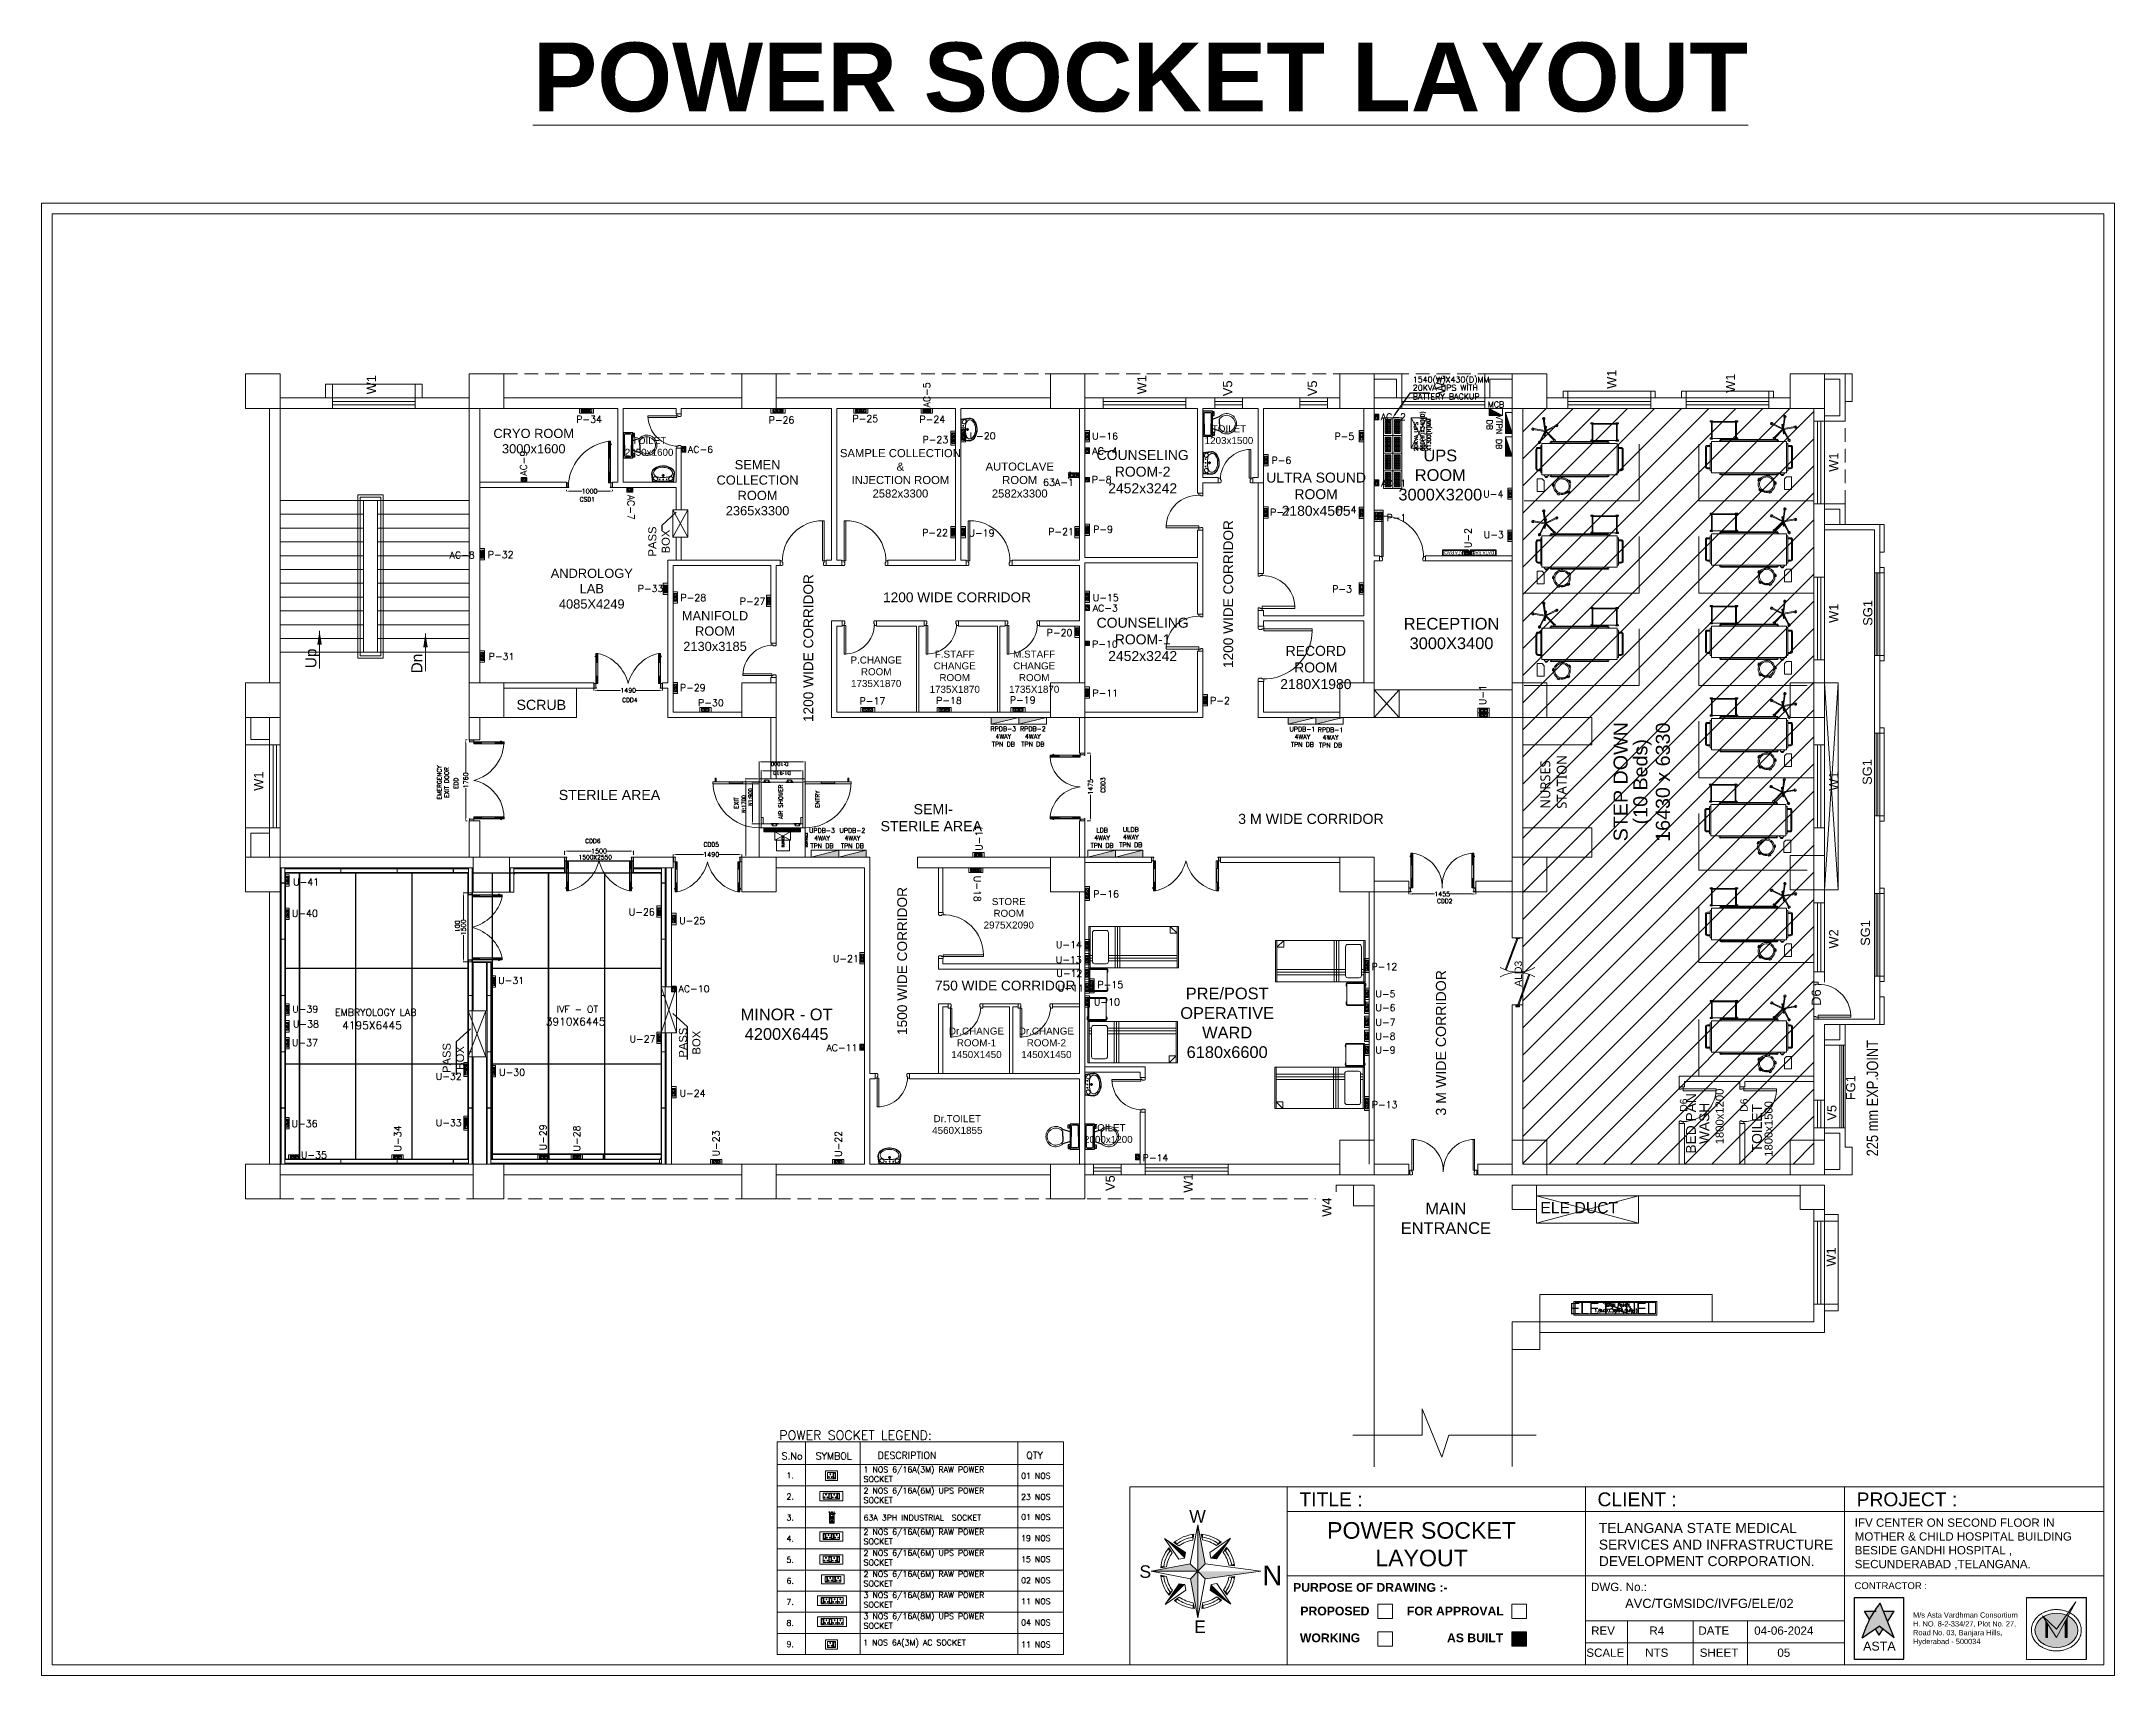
# Model space of a CAD drawing. Extents: x 3552052 to 4102982, y -707811 to -630695.
# Drawn here: x 3658173 to 3703254, y -666235 to -630710 of the extents above; entities that cross this region are included whole.
import ezdxf
from ezdxf import colors
from ezdxf.entities.mleader import LeaderData, LeaderLine
from ezdxf.enums import TextEntityAlignment as Align
from ezdxf.math import Vec2, Vec3

# ---------------------------------------------------------------- set-up
doc = ezdxf.new("R2010")
doc.units = 0
doc.header["$LTSCALE"] = 6
doc.header["$MEASUREMENT"] = 0
for name, pattern in [('ACAD_ISO04W100', [30, 24, -3, 0, -3]), ('CONTINU', [0]), ('HIDDEN', [0.375, 0.25, -0.125])]:
    doc.linetypes.add(name, pattern=pattern)
doc.layers.get('0').update_dxf_attribs({"linetype": 'CONTINUOUS', "lineweight": 0})
doc.layers.get('Defpoints').update_dxf_attribs({"linetype": 'CONTINUOUS', "lineweight": 0})
for name, color, linetype, lineweight in [('0 Room description', 6, 'CONTINUOUS', 0), ('0 Room Dimensions', 7, 'CONTINUOUS', 0), ('0.0', 8, 'CONTINUOUS', 0), ('1200 Door', 144, 'CONTINUOUS', 0), ('80 mm Wall', 5, 'CONTINUOUS', 0), ('Ahlada 50mm Ceiling Panels', 191, 'CONTINUOUS', 0), ('Ahlada Coving', 3, 'CONTINUOUS', 0), ('AIR SHOWER', 7, 'CONTINUOUS', 0), ('axes', 40, 'ACAD_ISO04W100', 0), ('Bed', 33, 'CONTINUOUS', 0), ('BLOCK HACTH', 10, 'CONTINUOUS', 0), ('Chajja', 7, 'CONTINUOUS', 0), ('COL', 5, 'CONTINUOUS', 0), ('D.F', 251, 'CONTINUOUS', 0), ('DIM', 7, 'CONTINUOUS', 0), ('DOOR', 44, 'CONTINUOUS', 0), ('Double Leaf Door', 4, 'CONTINUOUS', 0), ('ELE 32A 3PH INDUSTRIAL SOCKET', 1, 'CONTINUOUS', 0), ('ELE 63A 3PH INDUSTRIAL SOCKET', 1, 'CONTINUOUS', 0), ('ELE- DBS', 1, 'CONTINUOUS', 0), ('ELE-1 NO 6-16A RAW POWER SOCKET', 1, 'CONTINUOUS', 0), ('ELE-2NOS OF 6-16 RAW POWER SOCKET', 1, 'CONTINUOUS', 0), ('ELE-3NOS 6-16A POWER SOCKET', 5, 'CONTINUOUS', 0), ('ELE-4M UPS P.SB', 3, 'CONTINUOUS', 0), ('ELE-8M 6-16A UPS SOCKET', 223, 'CONTINUOUS', 0), ('ELE-LIGHTING WIRRING', 7, 'CONTINUOUS', 0), ('ELE-SOCKET TEXT', 7, 'CONTINUOUS', 25), ('ELE. 2N0S OF 6-16 UPS SOCKETS', 191, 'CONTINUOUS', 0), ('ELE. DB', 1, 'CONTINUOUS', 0), ('ELE.DB', 1, 'CONTINUOUS', 0), ('ELE.ELECTRICAL PANELS', 1, 'CONTINUOUS', 0), ('formate text', 8, 'CONTINUOUS', 0), ('FUR', 21, 'CONTINUOUS', 0), ('furniture', 33, 'CONTINUOUS', 0), ('hatch', 252, 'CONTINUOUS', 0), ('JOINERY', 7, 'CONTINUOUS', 0), ('MEP_HVAC_TEXT', 7, 'CONTINUOUS', 0), ('P-Wall', 36, 'CONTINUOUS', 0), ('Partition-80WP', 7, 'CONTINUOUS', 0), ('Railing', 21, 'CONTINUOUS', 0), ('Single Leaf Door', 4, 'CONTINUOUS', 0), ('Staircase', 7, 'CONTINUOUS', 0), ('TEXT', 5, 'CONTINUOUS', 0), ('TITLE', 7, 'CONTINUOUS', 0), ('WALL', 8, 'CONTINUOUS', 0), ('walls', 1, 'CONTINUOUS', 0), ('WIN', 151, 'CONTINUOUS', 0), ('Window', 161, 'CONTINUOUS', 0)]:
    doc.layers.add(name, color=color, linetype=linetype, lineweight=lineweight)
doc.layers.add('DATA RACK', color=1, linetype='CONTINUOUS')
doc.layers.add('ELE-6A AC SOCKET', color=7, linetype='CONTINUOUS', lineweight=0, true_color=0x00ceb6)
doc.styles.add('ARI', font='arial.ttf')
doc.styles.add('ARIAL', font='arial.ttf')
doc.styles.add('FORMATE', font='arialbd.ttf')
doc.styles.add('ROMANS', font='romans.shx')
doc.styles.add('SIMPLEX', font='SIMPLEX')
doc.styles.get("Standard").update_dxf_attribs({"font": 'SIMPLEX'})
doc.styles.add('style3', font='arialbd.ttf')
doc.styles.add('Tw Cen MT', font='TCM_____.TTF')
doc.styles.add('VERDANA', font='verdana.ttf')
doc.linetypes.add('ZIGZAG', pattern='A,0.0001,-0.2,[131,ltypeshp.shx,S=0.2,R=0,X=-0.2,Y=0],-0.4,[131,ltypeshp.shx,S=0.2,R=180,X=0.2,Y=0],-0.2', length=0.8001)
doc.dimstyles.new('AEPL1', dxfattribs={"dimtxt": 100, "dimasz": 75, "dimexe": 1.25, "dimexo": 50, "dimtad": 0, "dimdec": 0, "dimtxsty": 'ROMANS', "dimcen": 2.5, "dimclrd": 7, "dimclre": 7, "dimadec": 0, "dimazin": 0, "dimtfac": 1, "dimtdec": 0, "dimtmove": 0, "dimatfit": 3, "dimfxl": 1, "dimlwd": 0, "dimlwe": 0, "dimarcsym": 0})
doc.dimstyles.new('BIGDFD', dxfattribs={"dimtxt": 8, "dimasz": 4, "dimexe": 1, "dimexo": 2, "dimtad": 1, "dimlfac": 10, "dimtxsty": 'Standard', "dimcen": 2.5, "dimclrd": 5, "dimclre": 3, "dimclrt": 1, "dimadec": 0, "dimazin": 0, "dimtfac": 1, "dimtmove": 0, "dimatfit": 3, "dimfxl": 1, "dimarcsym": 0})
doc.dimstyles.new('BIGDFD$0', dxfattribs={"dimtxt": 8, "dimasz": 4, "dimexe": 1, "dimexo": 2, "dimtad": 1, "dimlfac": 10, "dimtxsty": 'Standard', "dimcen": 2.5, "dimclrd": 5, "dimclre": 3, "dimclrt": 1, "dimadec": 0, "dimazin": 0, "dimtfac": 1, "dimtmove": 0, "dimatfit": 3, "dimfxl": 1, "dimarcsym": 0})
doc.dimstyles.new('int. dim', dxfattribs={"dimtxt": 900, "dimasz": 450, "dimexe": 150, "dimexo": 150, "dimgap": 150, "dimtad": 0, "dimdec": 0, "dimzin": 12, "dimdsep": 46, "dimtxsty": 'ARI', "dimblk": 'ARCHTICK', "dimcen": 1.5, "dimdle": 150, "dimclrd": 256, "dimclre": 256, "dimclrt": 7, "dimazin": 0, "dimtfac": 1, "dimtdec": 0, "dimtix": 1, "dimtmove": 2, "dimatfit": 3, "dimfxl": 1, "dimtolj": 1, "dimtzin": 0, "dimlwd": -1, "dimlwe": -1, "dimarcsym": 0})
doc.dimstyles.new('TEXT', dxfattribs={"dimscale": 0, "dimtxt": 500, "dimasz": 100, "dimexe": 75, "dimexo": 100, "dimgap": 50, "dimtad": 0, "dimdec": 0, "dimzin": 0, "dimdsep": 46, "dimtxsty": 'ARIAL', "dimblk": 'OBLIQUE', "dimcen": 0.09, "dimdle": 100, "dimclrd": 256, "dimclre": 256, "dimclrt": 6, "dimadec": 0, "dimazin": 0, "dimtfac": 1, "dimtdec": 0, "dimtofl": 0, "dimtmove": 2, "dimatfit": 3, "dimfxl": 1, "dimfrac": 2, "dimtolj": 1, "dimtzin": 0, "dimarcsym": 0})
pattern_1 = [(270, (3255198.743, -130720.16), (27.4669662, -4e-14), [19.9759754, -7.4909908]), (360, (3255198.743, -130720.16), (4e-14, 27.4669662), [19.9759754, -7.4909908])]

msp = doc.modelspace()

# ---------------------------------------------------------------- texts
at = {"layer": '0 Room description', "color": 8, "style": 'SIMPLEX'}
for s, p in [('EMBRYOLOGY LAB', (3665442, -651818, -1610551)), ('IVF - OT', (3669828.9, -651749.1, -1610551))]:
    msp.add_text(s, height=150, dxfattribs=at).set_placement(p, align=Align.MIDDLE)
at = {"layer": '0 Room Dimensions', "color": 8, "lineweight": 0, "style": 'SIMPLEX'}
for s, p in [('4195X6445', (3664715.1, -652184.7, 241159.2)), ('3910X6445', (3669144, -652101.7, 241159.2))]:
    msp.add_text(s, height=168, dxfattribs=at).set_placement(p)
at = {"layer": '1200 Door', "color": 8, "linetype": 'ByBlock', "style": 'ROMANS'}
for s, p in [('CSD1', (3669877.1, -640709.7, -35804.4)), ('CDD4', (3670800.4, -645072.7, -35804.4)), ('CDD6', (3669995.6, -648138.7, -35804.4)), ('CDD5', (3672570.4, -648214.7, -35804.4)), ('1500X2550', (3669853.3, -648491, -35804.4)), ('CDD2', (3688521.4, -649444.7, -35804.4))]:
    msp.add_text(s, height=94.18, dxfattribs=at).set_placement(p)
for s, rotation, p in [('EDD', 90, (3667236.5, -646962.9, -35804.4)), ('CDD3', 90, (3681304.5, -647042.9, -35804.4)), ('DD1', 270, (3667171.3, -649822.1, -35804.4))]:
    msp.add_text(s, height=94.18, rotation=rotation, dxfattribs=at).set_placement(p)
at = {"layer": '1200 Door', "color": 8, "linetype": 'ByBlock', "insert": (3666904.9, -646852), "char_height": 94.18, "width": 1944.789, "attachment_point": 5, "rotation": 90, "style": 'ROMANS'}
msp.add_mtext(' EMERGENCY\\P EXIT DOOR', dxfattribs=at)
at = {"layer": 'D.F', "color": 8, "style": 'ARIAL', "width": 1}
for s, height, p in [('W1', 200, (3692418.7, -638262.3)), ('W1', 200, (3695001.8, -638348.9)), ('W1', 200, (3697247.1, -640066.4, 4.1)), ('W1', 200, (3697247.1, -643350.8)), ('SG1', 200, (3697988.7, -643412.7)), ('SG1', 200, (3697976.3, -646871.1)), ('W1', 200, (3697247.1, -647000.6)), ('W2', 200, (3697247.1, -650430.6)), ('SG1', 200, (3697935.2, -650370.8)), ('ALD3', 161.2, (3690367.5, -651259.6)), ('D6', 200, (3696867.8, -651674.9, -202461.5)), ('FG1', 200, (3697616.1, -653727.5)), ('D6', 161.2, (3693962.8, -653978.4)), ('D6', 161.2, (3695277.8, -653978.4)), ('V5', 200, (3697206.1, -654171.6, 4.1)), ('V5', 200, (3697206.1, -654171.6, 4.1))]:
    msp.add_text(s, height=height, rotation=90, dxfattribs=at).set_placement(p)
at = {"layer": 'D.F', "color": 8, "linetype": 'Continuous', "style": 'ARIAL'}
for s, p in [('STEP DOWN', (3692666.3, -646804.1)), ('16430 x 6330', (3693584.7, -646813.8)), ('(10 Beds)', (3693095.3, -646804.1))]:
    msp.add_text(s, height=306.13, rotation=90, dxfattribs=at).set_placement(p, align=Align.CENTER)
at = {"layer": 'D.F', "color": 8, "style": 'ARI', "width": 0.8}
msp.add_text('225 mm EXP.JOINT', height=250, rotation=90, dxfattribs=at).set_placement((3698188.7, -654948.1, 101230.8), align=Align.BOTTOM_LEFT)
at = {"layer": 'D.F', "color": 8, "linetype": 'Continuous', "style": 'ARIAL'}
for s, p in [('BED PAN', (3694214.5, -654231.6, 0)), ('WASH', (3694503.5, -654231.6, 0)), ('TOILET', (3695649.5, -654335.6, 101230.8))]:
    msp.add_text(s, height=214.29, rotation=90, dxfattribs=at).set_placement(p, align=Align.BOTTOM_CENTER)
for s, p in [('1800x1200', (3694578.3, -654081, 0)), ('1800x1500', (3695642.8, -654351.5, 101230.8))]:
    msp.add_text(s, height=175, rotation=90, dxfattribs=at).set_placement(p, align=Align.TOP_CENTER)
for s, p in [('ELE DUCT', (3691614.1, -656259.2, -80984.6)), ('ELE PANEL', (3692338.4, -658452.4, -80984.6))]:
    msp.add_text(s, height=244.9, dxfattribs=at).set_placement(p, align=Align.BOTTOM_CENTER)
at = {"layer": 'D.F', "color": 8, "linetype": 'Continuous', "insert": (3691343.1, -647390.4), "char_height": 214.291, "width": 161.6, "attachment_point": 7, "rotation": 90, "style": 'ARIAL'}
msp.add_mtext('{\\fSegoe Script|b0|i0|c0|p34;NURSES STATION}', dxfattribs=at)
at = {"layer": 'DIM', "color": 8, "style": 'ARIAL'}
for s, p in [('1200 WIDE CORRIDOR', (3684150.8, -642723.8)), ('1200 WIDE CORRIDOR', (3675019.3, -643898.1)), ('1500 WIDE CORRIDOR', (3677059.9, -650701))]:
    msp.add_text(s, height=212.5, rotation=90, dxfattribs=at).set_placement(p, align=Align.BOTTOM_CENTER)
for s, p in [('1200 WIDE CORRIDOR', (3678083.6, -642964)), ('750 WIDE CORRIDOR', (3679129.8, -651405.4))]:
    msp.add_text(s, height=212.5, dxfattribs=at).set_placement(p, align=Align.BOTTOM_CENTER)
at = {"layer": 'DIM', "color": 8, "attachment_point": 5, "style": 'ARIAL'}
for s, insert, char_height, width in [('CRYO ROOM 3000x1600', (3668878.6, -639399.3), 200, 1982.81), ('TOILET\\P1203x1500', (3683997, -639259.3), 153, 1626.956), ('TOILET\\P2050x1600', (3671386.9, -639514.9), 153, 1626.956), ('SAMPLE COLLECTION \\P&\\PINJECTION ROOM\\P2582x3300', (3676851.6, -640099.3), 175.567, 2637.717), ('COUNSELING\\PROOM-2\\P2452x3242', (3682120.2, -640063.6), 216.75, 2086.034), ('UPS\\PROOM 3000X3200', (3688592.4, -640137.6), 255, 2294.815), ('SEMEN COLLECTION ROOM 2365x3300', (3673745.6, -640413.3), 200, 1980.803), ('\\PAUTOCLAVE\\PROOM\\P2582x3300', (3679446.7, -640099.3), 175.57, 1589.812), ('ULTRA SOUND\\PROOM\\P2180x4505', (3685891.6, -640553.9), 216.75, 2086.034), ('ANDROLOGY\\PLAB\\P4085X4249', (3670140, -642607.2), 200, 1980.803), ('MANIFOLD\\PROOM\\P2130x3185', (3672820.3, -643529), 200, 1980.803), ('COUNSELING\\PROOM-1\\P2452x3242', (3682120.2, -643710.3), 216.75, 2086.034), ('RECEPTION\\P3000X3400', (3688836.3, -643582.8), 255, 2294.815), ('P.CHANGE\\PROOM\\P1735X1870', (3676325.3, -644413.1), 153, 1198.956), ('F.STAFF\\PCHANGE\\PROOM\\P1735X1870', (3678032.7, -644413.1), 153, 1198.956), ('M.STAFF\\PCHANGE\\PROOM\\P1735X1870', (3679760.9, -644413.1), 153, 1198.956), ('RECORD\\PROOM 2180X1980', (3685885.5, -644320.9), 216.75, 2086.034), ('STORE ROOM\\P2975X2090', (3679208.2, -649665), 153, 1198.956), ('PRE/POST \\POPERATIVE WARD\\P6180x6600', (3683957.4, -652046.1), 255, 2454.158), ('MINOR - OT\\P4200X6445', (3674377.2, -652077.3, -101230.8), 255, 2454.158), ('Dr.CHANGE\\PROOM-1\\P1450X1450', (3678506.6, -652479.9), 153, 1198.956), ('Dr.CHANGE\\PROOM-2\\P1450X1450', (3680026.5, -652479.9), 153, 1198.956), ('Dr.TOILET\\P4560X1855', (3678088.8, -654256.9), 153, 1198.956), ('TOILET\\P2000x1200', (3681373.1, -654453.3, -101230.8), 153, 1626.956), ('MAIN ENTRANCE', (3688712.6, -656296.3), 255, 2770.907)]:
    msp.add_mtext(s, dxfattribs=dict(at, insert=insert, char_height=char_height, width=width))
at = {"layer": 'DIM', "color": 8, "linetype": 'Continuous', "char_height": 175, "width": 1149.25, "attachment_point": 5, "rotation": 90, "style": 'ARIAL'}
for insert in [(3671603.9, -641580.9, -101230.8), (3672270, -652475.7), (3667131.2, -652809.5, -101230.8)]:
    msp.add_mtext('PASS BOX', dxfattribs=dict(at, insert=insert))
at = {"layer": 'ELE-LIGHTING WIRRING', "color": 7, "linetype": 'CONTINU', "attachment_point": 1, "style": 'ROMANS'}
for s, insert, char_height, width in [('{\\C256;POWER SOCKET LEGEND:}', (3674218.5, -660909.9), 200, 4776.923), ('{\\C256;S.No}', (3674268, -661386.2), 150, 383.957), ('{\\C256;SYMBOL}', (3675010.6, -661386.2), 150, 383.957), ('1 NOS 6/16A(3M) RAW POWER \\PSOCKET ', (3676050.8, -661694.2), 125, 4249.695), ('{\\C256;DESCRIPTION}', (3676357.2, -661374.1), 150, 383.957), ('{\\C256;QTY}', (3679589.7, -661374.1), 150, 383.957), ('{\\C256;1.}', (3674374.4, -661822.8), 125, 383.957), ('2 NOS 6/16A(6M) UPS POWER \\PSOCKET  ', (3676050.8, -662152.6), 125, 4249.695), ('{\\C256;01 NOS}', (3679476.2, -661831.1), 125, 930.343), ('{\\C256;2.}', (3674374.4, -662281.2), 125, 383.957), ('{\\C256;23 NOS}', (3679476.2, -662289.5), 125, 930.343), ('{\\C256;3.}', (3674374.4, -662739.6), 125, 383.957), ('2 NOS 6/16A(6M) RAW POWER \\PSOCKET ', (3676050.8, -663048.8), 125, 4249.695), ('63A 3PH INDUSTRIAL  SOCKET ', (3676050.8, -662741.1), 125, 4249.695), ('{\\C256;01 NOS\\P}', (3679476.2, -662727.3), 125, 930.343), ('{\\C256;4.}', (3674374.4, -663198), 125, 383.957), ('2 NOS 6/16A(6M) UPS POWER \\PSOCKET  ', (3676050.8, -663507.2), 125, 4249.695), ('{\\C256;19 NOS}', (3679476.2, -663185.7), 125, 930.343), ('{\\C256;5.}', (3674374.4, -663656.4), 125, 383.957), ('2 NOS 6/16A(6M) RAW POWER \\PSOCKET  ', (3676050.8, -663965.6), 125, 4249.695), ('{\\C256;15 NOS}', (3679476.2, -663644.1), 125, 930.343), ('{\\C256;6.}', (3674374.4, -664114.8), 125, 383.957), ('3 NOS 6/16A(8M) RAW POWER \\PSOCKET  ', (3676050.8, -664424), 125, 4249.695), ('{\\C256;02 NOS}', (3679476.2, -664102.5), 125, 930.343), ('{\\C256;7.}', (3674374.4, -664573.1), 125, 383.957), ('3 NOS 6/16A(8M) UPS POWER \\PSOCKET ', (3676050.8, -664882.4), 125, 4249.695), ('{\\C256;11 NOS}', (3679476.2, -664560.9), 125, 930.343), ('{\\C256;8.}', (3674374.4, -665031.5), 125, 383.957), ('{\\C256;04 NOS}', (3679476.2, -665019.3), 125, 930.343), ('{\\C256;9.}', (3674374.4, -665489.9), 125, 383.957), ('1 NOS 6A(3M) AC SOCKET', (3676044.6, -665456.3), 125, 3836.906), ('{\\C256;11 NOS}', (3679476.2, -665498.3), 125, 930.343)]:
    msp.add_mtext(s, dxfattribs=dict(at, insert=insert, char_height=char_height, width=width))
at = {"layer": 'ELE-SOCKET TEXT', "color": 200, "linetype": 'CONTINU', "char_height": 150, "width": 349.838, "attachment_point": 1, "style": 'ROMANS'}
for s, insert, rotation in [('{\\C256;AC-5}', (3677351.2, -638667.1), 90), ('{\\C256;AC-9}', (3668581.2, -640151), 90), ('{\\C256;AC-7}', (3671068.4, -640563.7), 270), ('{\\C256;U-2}', (3689118.5, -641724.9), 90), ('{\\C256;U-1}', (3689441.1, -645136.6), 90), ('{\\C256;U-17}', (3678484.6, -648304.5), 90), ('{\\C256;U-18}', (3678597.7, -648848.1), 270), ('{\\C256;U-34}', (3665846.7, -654843.4), 90), ('{\\C256;U-29}', (3669005.4, -654817.4), 90), ('{\\C256;U-28}', (3669739.5, -654843.2), 90), ('{\\C256;U-23}', (3672767, -654950.4), 90), ('{\\C256;U-22}', (3675429.5, -654960.7), 90)]:
    msp.add_mtext(s, dxfattribs=dict(at, insert=insert, rotation=rotation))
for s, insert in [('{\\C256;AC-2}', (3687297.5, -638796)), ('{\\C256;P-34}', (3669803.2, -638849.2)), ('{\\C256;P-26}', (3673986.8, -638862)), ('{\\C256;P-25}', (3675809.1, -638834.8)), ('{\\C256;P-24}', (3677266.6, -638850.1)), ('{\\C256;U-20}', (3678357, -639209.4)), ('{\\C256;U-16}', (3681019.4, -639216.3)), ('{\\C256;P-5}', (3686292.2, -639217.3)), ('{\\C256;AC-6}', (3672232.2, -639505.6)), ('{\\C256;P-23}', (3677333.3, -639289.5)), ('{\\C256;AC-4}', (3681025.4, -639538.4)), ('{\\C256;P-6}', (3684921.8, -639742.4)), ('{\\C256;63A-1}', (3679954.4, -640221.4)), ('{\\C256;P-8}', (3681012.6, -640160.1)), ('{\\C256;AC-1}', (3687306, -640238.5)), ('{\\C256;U-4}', (3689527.4, -640470.6)), ('{\\C256;P-7}', (3684891.7, -640868)), ('{\\C256;P-4}', (3686341, -640811.7)), ('{\\C256;P-1}', (3687422.4, -640987.3)), ('{\\C256;P-22}', (3677326.5, -641312.8)), ('{\\C256;U-19}', (3678333.7, -641319.6)), ('{\\C256;P-21}', (3680067, -641290)), ('{\\C256;P-9}', (3681043.5, -641243.2)), ('{\\C256;U-3}', (3689535.4, -641359.2)), ('{\\C256;AC-8}', (3667049.3, -641801.8)), ('{\\C256;P-32}', (3667879.6, -641791.4)), ('{\\C256;P-33}', (3671139.2, -642528.3)), ('{\\C256;P-28}', (3672069.1, -642725.4)), ('{\\C256;P-27}', (3673357, -642807.6)), ('{\\C256;U-15}', (3681034.2, -642726.3)), ('{\\C256;P-3}', (3686241.3, -642539.4)), ('{\\C256;AC-3}', (3681033.4, -642954.7)), ('{\\C256;P-20}', (3680032.7, -643487.6)), ('{\\C256;P-10}', (3681018.9, -643736.9)), ('{\\C256;P-31}', (3667898.2, -644005.7)), ('{\\C256;P-29}', (3672057.8, -644685.1)), ('{\\C256;P-30}', (3672450.6, -645013.1)), ('{\\C256;P-17}', (3675962.9, -644971.4)), ('{\\C256;P-18}', (3677628.4, -644962.5)), ('{\\C256;P-19}', (3679231.8, -644952.7)), ('{\\C256;P-11}', (3681026.1, -644802.2)), ('{\\C256;P-2}', (3683585.5, -644967.4)), ('{\\C256;U-41}', (3663644.2, -648910.5)), ('{\\C256;U-40}', (3663618.2, -649591.4)), ('{\\C256;U-26}', (3670943.9, -649559.9)), ('{\\C256;P-16}', (3681044.3, -649169.9)), ('{\\C256;U-25}', (3672043, -649747.4)), ('{\\C256;U-14}', (3680233.7, -650271.7)), ('{\\C256;U-21}', (3675383.6, -650576.1)), ('{\\C256;U-13}', (3680229.1, -650600.5)), ('{\\C256;U-12}', (3680242.9, -650891.5)), ('{\\C256;P-12}', (3687096.8, -650750.9)), ('{\\C256;U-31}', (3668104.6, -651049.7)), ('{\\C256;AC-10}', (3672027.3, -651230.9)), ('{\\C256;U-11}', (3680273.5, -651215.8)), ('{\\C256;P-15}', (3681137.4, -651140.7)), ('{\\C256;U-5}', (3687181.4, -651340.2)), ('{\\C256;U-39}', (3663626.7, -651672.8)), ('{\\C256;U-10}', (3681060.9, -651519.5)), ('{\\C256;U-6}', (3687181.4, -651642.6)), ('{\\C256;U-38}', (3663642, -651994.3)), ('{\\C256;U-27}', (3670961.3, -652322.9)), ('{\\C256;U-7}', (3687181.4, -651959.7)), ('{\\C256;U-8}', (3687181.4, -652262.5)), ('{\\C256;U-37}', (3663620.6, -652401.5)), ('{\\C256;AC-11}', (3675242, -652512.7)), ('{\\C256;U-9}', (3687181.4, -652562.9)), ('{\\C256;U-32}', (3666747.2, -653135.9)), ('{\\C256;U-30}', (3668124, -653047.8)), ('{\\C256;U-24}', (3672048.6, -653504)), ('{\\C256;P-13}', (3687102.4, -653746.9)), ('{\\C256;U-36}', (3663610.8, -654164.8)), ('{\\C256;U-33}', (3666746.1, -654144.1)), ('{\\C256;U-35}', (3663815.8, -654843.1)), ('{\\C256;P-14}', (3682119.1, -654904.5))]:
    msp.add_mtext(s, dxfattribs=dict(at, insert=insert))
at = {"layer": 'ELE. DB', "color": 0, "insert": (3688023.5, -639614.3), "char_height": 83.335, "width": 1525.509, "attachment_point": 1, "rotation": 90}
msp.add_mtext('{\\Fromans.shx|c0;20KVA UPS\\P660(W)X340(D)\\PX1300(H)MM\\P} ', dxfattribs=at)
at = {"layer": 'ELE.DB', "color": 0, "char_height": 100, "attachment_point": 1}
for s, insert, width in [('\\pxqc;{\\Fromans|c0;RPDB-3 4WAY TPN DB}', (3678753.7, -645603.9), 671.872), ('\\pxqc;{\\Fromans|c0;RPDB-2 4WAY TPN DB}', (3679396.6, -645603.9), 671.872), ('\\pxqc;{\\Fromans|c0;UPDB-1 4WAY TPN DB}', (3685282.9, -645609.7), 620.822), ('\\pxqc;{\\Fromans|c0;RPDB-1 4WAY TPN DB}', (3685870.2, -645623.8), 671.872), ('\\pxqc;{\\Fromans|c0;UPDB-3 4WAY TPN DB}', (3674836.3, -647812.6), 620.822), ('\\pxqc;{\\Fromans|c0;UPDB-2 4WAY TPN DB}', (3675497.1, -647812.6), 620.822), ('\\pxqc;{\\Fromans|c0;LDB 4WAY TPN DB}', (3680900.8, -647805.6), 671.872), ('\\pxqc;{\\Fromans|c0;ULDB 4WAY TPN DB}', (3681551, -647791.5), 620.822)]:
    msp.add_mtext(s, dxfattribs=dict(at, insert=insert, width=width))
at = {"layer": 'formate text', "color": 7, "lineweight": 15, "ltscale": 100, "style": 'style3'}
msp.add_text('PURPOSE OF DRAWING :-', height=189.849, dxfattribs=at).set_placement((3685390.7, -664414.5, -120))
at = {"layer": 'formate text', "color": 7, "lineweight": 15, "style": 'FORMATE'}
for s, height, p in [('PROPOSED ', 189.85, (3687125.7, -664927.8, -120)), ('FOR APPROVAL', 189.849, (3689972.8, -664927.8, -120)), ('WORKING', 189.85, (3686850.3, -665511.2, -120)), ('AS BUILT', 189.85, (3689961.2, -665511.2, -120))]:
    msp.add_text(s, height=height, dxfattribs=at).set_placement(p, align=Align.RIGHT)
at = {"layer": 'furniture', "color": 8, "linetype": 'Continuous', "insert": (3669042.8, -644950), "char_height": 220.41, "width": 1257.81, "attachment_point": 5, "style": 'ARIAL'}
msp.add_mtext('\\PSCRUB', dxfattribs=at)
at = {"layer": 'JOINERY', "color": 8, "style": 'ARIAL', "width": 1}
for s, p in [('W1', (3665446.9, -638381.4)), ('W1', (3682203.1, -638381.4)), ('V5', (3684066.7, -638421.2)), ('V5', (3685911.5, -638421.2)), ('W1', (3688701.9, -638381.4)), ('W1', (3688701.9, -638381.4)), ('W1', (3662995, -647000.6)), ('V5', (3681513.8, -655701.7)), ('W1', (3683209.2, -655740.4)), ('W4', (3686225.6, -656262.4)), ('W1', (3697192.8, -657345.4, -101230.8))]:
    msp.add_text(s, height=200, rotation=90, dxfattribs=at).set_placement(p)
at = {"layer": 'MEP_HVAC_TEXT', "color": 0, "char_height": 125, "attachment_point": 3, "style": 'VERDANA'}
for s, width, insert, rotation in [('{\\Fromans|c0;\\C256;MCB}', 1718.699, (3689981.6, -638539.3), 359.99312), ('\\pxqc;{\\Fromans|c0;\\C256;VTPN DB}', 669.486, (3689935.3, -639377.8), 269.99312), ('\\pxqc;{\\Fromans|c0;\\C256; DB}', 669.486, (3689930.1, -639755.9), 269.99312)]:
    msp.add_mtext_dynamic_manual_height_columns(s, width=width, gutter_width=750, heights=[0], dxfattribs=dict(at, insert=insert, rotation=rotation))
at = {"layer": 'Staircase', "color": 8, "style": 'ARIAL'}
for s, p in [('Up', (3664152, -644121.8)), ('Dn', (3666455.6, -644234.3))]:
    msp.add_text(s, height=240, rotation=90, dxfattribs=at).set_placement(p, align=Align.CENTER)
at = {"layer": 'TEXT', "color": 0, "linetype": 'Continuous', "ltscale": 12, "style": 'ROMANS'}
for s, height, p in [('20KVA UPS WITH', 126.167, (3687993.1, -638300.6, -101230.8)), ('1540(W)X430(D)MM', 126.167, (3687993.1, -638123.6, -101230.8)), ('BATTERY BACKUP', 126.167, (3687993.1, -638492.8, -101230.8)), ('MAIN PANEL', 70.1, (3692182, -658220.7, -101230.8)), ('1.8MX0.3MX1.5M(H)', 70.101, (3691939.2, -658337.5, -101230.8))]:
    msp.add_text(s, height=height, dxfattribs=at).set_placement(p)
at = {"layer": 'TITLE', "color": 7, "style": 'ARIAL'}
for s, height, p in [('W', 271.8, (3683133.4, -662911.8, 0)), ('TITLE :', 300, (3685529.1, -662554.7)), ('CLIENT :', 300, (3692010.8, -662554.7)), ('PROJECT :', 300, (3697645.7, -662554.7)), ('S', 271.8, (3682049.5, -664111.3, 0)), ('DWG. No.:', 180, (3691870.9, -664399.6)), ('E', 271.8, (3683240.3, -665309.5, 0))]:
    msp.add_text(s, height=height, dxfattribs=at).set_placement(p)
at = {"layer": 'TITLE', "color": 5, "style": 'ARIAL'}
msp.add_text('N', height=428.6, rotation=180, dxfattribs=at).set_placement((3685155.5, -663844.3, 0))
at = {"layer": 'TITLE', "color": 7, "style": 'ARIAL'}
for s, p in [('REV', (3692131.1, -665258.4)), ('R4', (3693300.9, -665258.4)), ('DATE', (3694540.1, -665258.4)), ('04-06-2024', (3696061.7, -665258.4)), ('SCALE', (3692180.8, -665738.4)), ('NTS', (3693299.8, -665738.4)), ('SHEET', (3694653.8, -665738.4)), ('05', (3696061.7, -665738.4))]:
    msp.add_text(s, height=180, dxfattribs=at).set_placement(p, align=Align.MIDDLE_CENTER)
at = {"layer": 'TITLE', "color": 6, "insert": (3682072.9, -630732.2), "char_height": 1500, "width": 36564.74, "attachment_point": 2, "style": 'ARIAL'}
msp.add_mtext('{\\L\\fArial|b1|i0|c0|p34;POWER SOCKET LAYOUT}', dxfattribs=at)
at = {"layer": 'TITLE', "color": 7, "attachment_point": 1, "style": 'ARIAL'}
for s, insert, char_height in [('\\pxqc;POWER SOCKET LAYOUT', (3685488.4, -662900.2), 359.995), ('{\\C256;TELANGANA STATE MEDICAL SERVICES AND INFRASTRUCTURE DEVELOPMENT CORPORATION.}', (3692039.3, -662919.9), 215.997), ('\\pxql;IFV CENTER ON SECOND FLOOR IN MOTHER & CHILD HOSPITAL BUILDING BESIDE GANDHI HOSPITAL , SECUNDERABAD ,TELANGANA. ', (3697605, -662821.2), 179.9973), ('\\pxqc;AVC/TGMSIDC/IVFG/ELE/02', (3691747.7, -664567.4), 200)]:
    msp.add_mtext_dynamic_manual_height_columns(s, width=5392.273, gutter_width=12, heights=[0], dxfattribs=dict(at, insert=insert, char_height=char_height))
at = {"layer": 'WALL', "color": 8, "linetype": 'Continuous', "char_height": 220.414, "width": 4941.395, "attachment_point": 5, "style": 'ARIAL'}
for s, insert in [('\\PSTERILE AREA', (3670525.5, -646908.9)), (' SEMI-\\PSTERILE AREA', (3677523.3, -647586.3)), ('3 M WIDE CORRIDOR', (3685779.4, -647612.7))]:
    msp.add_mtext(s, dxfattribs=dict(at, insert=insert))
at = {"layer": 'WALL', "color": 8, "linetype": 'Continuous', "insert": (3688608, -652480.1), "char_height": 220.414, "width": 4941.395, "attachment_point": 5, "rotation": 90, "style": 'ARIAL'}
msp.add_mtext('3 M WIDE CORRIDOR', dxfattribs=at)

# ---------------------------------------------------------------- blocks, each defined once
blk = doc.blocks.new('FREAWFRED')
at = {"layer": 'ELE.DB'}
h = blk.add_hatch(color=1, dxfattribs=at)
h.dxf.hatch_style = 1
h.paths.add_polyline_path([(150, 0), (150, 600), (0, 600)])
blk.add_line((0, 600), (150, 0), dxfattribs=at)
blk.add_lwpolyline([(0, 0), (0, 600), (150, 600), (150, 0)], close=True, dxfattribs=at)
blk = doc.blocks.new('6MODULE-UPS')
at = {"layer": 'ELE. 2N0S OF 6-16 UPS SOCKETS', "color": 223, "lineweight": 0}
for p, q in [((-6, 92), (-6, 20)), ((-6, 92), (-6, 20)), ((19, 92), (-6, 92)), ((-6, 92), (19, 92)), ((-6, 20), (19, 20)), ((-4, 84), (-4, 28)), ((17, 84), (-4, 84)), ((-4, 30), (17, 30)), ((-4, 28), (17, 28)), ((17, 28), (17, 84)), ((19, 20), (19, 92)), ((24, 92), (87, 92)), ((24, 20), (24, 92)), ((87, 20), (24, 20)), ((87, 92), (87, 20)), ((91, 92), (91, 20)), ((91, 92), (91, 20)), ((116, 92), (91, 92)), ((91, 92), (116, 92)), ((91, 20), (116, 20)), ((93, 84), (93, 28)), ((114, 84), (93, 84)), ((93, 30), (114, 30)), ((93, 28), (114, 28)), ((114, 28), (114, 84)), ((116, 20), (116, 92)), ((120, 20), (120, 92)), ((120, 92), (184, 92)), ((184, 20), (120, 20)), ((184, 92), (184, 20))]:
    blk.add_line(p, q, dxfattribs=at)
blk.add_lwpolyline([(-48, 0), (226, 0), (226, 112), (-48, 112)], close=True, dxfattribs=at)
for centre, radius, start, end in [((37, 42), 4.24, 5.2689, 272.51), ((41, 39), 3.42, 202.6838, 75.0951), ((55, 74), 4.92, 307.1584, 232.8416), ((55, 69), 3.14, 161.4031, 18.5969), ((70, 39), 3.42, 104.9049, 337.3162), ((73, 42), 4.24, 267.49, 174.7311), ((134, 42), 4.24, 5.2689, 272.51), ((137, 39), 3.42, 202.6838, 75.0951), ((152, 74), 4.92, 307.1584, 232.8416), ((152, 69), 3.14, 161.4031, 18.5969), ((167, 39), 3.42, 104.9049, 337.3162), ((170, 42), 4.24, 267.49, 174.7311)]:
    blk.add_arc(centre, radius, start, end, dxfattribs=at)
blk = doc.blocks.new('543E')
at = {"layer": 'ELE. 2N0S OF 6-16 UPS SOCKETS', "color": 72, "linetype": 'ByBlock', "lineweight": 0}
for p, q in [((-124, -57), (-124, -91)), ((-26, -57), (-124, -57)), ((-26, -57), (-124, -57)), ((-124, -91), (-26, -91)), ((-124, -96), (-26, -96)), ((-124, -181), (-124, -96)), ((-26, -181), (-124, -181)), ((-124, -187), (-124, -221)), ((-26, -187), (-124, -187)), ((-26, -187), (-124, -187)), ((-124, -221), (-26, -221)), ((-124, -312), (-124, -227)), ((-124, -227), (-26, -227)), ((-26, -312), (-124, -312)), ((-124, -402), (-124, -317)), ((-124, -317), (-26, -317)), ((-113, -60), (-113, -88)), ((-37, -60), (-113, -60)), ((-113, -88), (-37, -88)), ((-113, -190), (-113, -218)), ((-37, -190), (-113, -190)), ((-113, -218), (-37, -218)), ((-110, -60), (-110, -88)), ((-110, -190), (-110, -218)), ((-37, -88), (-37, -60)), ((-37, -218), (-37, -190)), ((-26, -57), (-26, -91)), ((-26, -91), (-26, -57)), ((-26, -96), (-26, -181)), ((-26, -187), (-26, -221)), ((-26, -221), (-26, -187)), ((-26, -227), (-26, -312)), ((-26, -317), (-26, -402)), ((-26, -402), (-124, -402))]:
    blk.add_line(p, q, dxfattribs=at)
blk.add_lwpolyline([(-150, 0), (-150, -459), (0, -459), (0, 0)], close=True, dxfattribs=at)
for centre, radius, start, end in [((-98, -119), 4.6, 112.6838, 345.0951), ((-98, -159), 4.6, 14.9049, 247.3162), ((-98, -249), 4.6, 112.6838, 345.0951), ((-98, -289), 4.6, 14.9049, 247.3162), ((-94, -115), 5.7, 275.2689, 182.51), ((-94, -163), 5.7, 177.49, 84.7311), ((-94, -245), 5.7, 275.2689, 182.51), ((-94, -293), 5.7, 177.49, 84.7311), ((-58, -139), 4.22, 71.4031, 288.5969), ((-58, -269), 4.22, 71.4031, 288.5969), ((-51, -139), 6.62, 217.1584, 142.8416), ((-51, -269), 6.62, 217.1584, 142.8416), ((-98, -340), 4.6, 112.6838, 345.0951), ((-98, -379), 4.6, 14.9049, 247.3162), ((-94, -335), 5.7, 275.2689, 182.51), ((-94, -384), 5.7, 177.49, 84.7311), ((-58, -360), 4.22, 71.4031, 288.5969), ((-51, -360), 6.62, 217.1584, 142.8416)]:
    blk.add_arc(centre, radius, start, end, dxfattribs=at)
blk = doc.blocks.new('DATA RACK')
at = {"layer": 'DATA RACK', "color": 1, "ltscale": 5}
for points in [[(0, 0), (0, -1227), (-277, -1227), (-277, 0)], [(-13, -13), (-13, -1213), (-264, -1213), (-264, -13)]]:
    blk.add_lwpolyline(points, close=True, dxfattribs=at)
at = {"layer": 'DATA RACK', "color": 1, "ltscale": 5, "insert": (-72, -89), "char_height": 148.3, "width": 1124.35, "attachment_point": 1, "rotation": 270, "style": 'Tw Cen MT'}
blk.add_mtext('DATA RACK', dxfattribs=at)
blk = doc.blocks.new('UPS DB')
at = {"layer": 'hatch'}
h = blk.add_hatch(color=3, dxfattribs=at)
h.dxf.hatch_style = 1
h.paths.add_polyline_path([(0, -150), (600, -150), (600, 0)])
at = {"layer": 'ELE. DB', "color": 3}
blk.add_line((600, 0), (0, -150), dxfattribs=at)
blk.add_lwpolyline([(0, 0), (600, 0), (600, -150), (0, -150)], close=True, dxfattribs=at)
blk = doc.blocks.new('6-16A RAW POWER SOCKET 3M')
at = {"layer": 'ELE-1 NO 6-16A RAW POWER SOCKET', "lineweight": 0}
for p, q in [((0, 58), (72, 58)), ((0, 58), (72, 58)), ((0, 33), (0, 58)), ((0, 58), (0, 33)), ((72, 33), (0, 33)), ((0, 29), (0, -35)), ((72, 29), (0, 29)), ((8, 56), (64, 56)), ((8, 35), (8, 56)), ((64, 35), (8, 35)), ((62, 56), (62, 35)), ((64, 56), (64, 35)), ((72, 58), (72, 33)), ((72, -35), (72, 29)), ((0, -35), (72, -35))]:
    blk.add_line(p, q, dxfattribs=at)
blk.add_lwpolyline([(92, 82), (92, -58), (-20, -58), (-20, 82)], close=True, dxfattribs=at)
for centre, radius, start, end in [((18, -3), 4.93, 37.1584, 322.8416), ((23, -3), 3.14, 251.4031, 108.5969), ((50, 15), 4.24, 357.49, 264.7311), ((53, 12), 3.43, 194.9049, 67.3162), ((50, -21), 4.24, 95.2689, 2.51), ((53, -18), 3.43, 292.6838, 165.0951)]:
    blk.add_arc(centre, radius, start, end, dxfattribs=at)
blk = doc.blocks.new('Z$W@#5624')
at = {"layer": 'DOOR'}
for p, q in [((1770, 446), (949, 745)), ((1779, 470), (957, 769)), ((1122, 709), (1113, 685)), ((1610, 518), (1117, 697)), ((0, 499), (25, 499)), ((0, 400), (0, 499)), ((0, 400), (25, 400)), ((19, 429), (28, 453)), ((19, 429), (840, 130)), ((25, 400), (25, 499)), ((28, 453), (849, 154)), ((183, 369), (192, 393)), ((188, 381), (680, 202)), ((685, 214), (676, 190)), ((1614, 529), (1606, 506)), ((1779, 470), (1770, 446)), ((1798, 499), (1773, 499)), ((1773, 400), (1773, 499)), ((1798, 400), (1773, 400)), ((1798, 400), (1798, 499))]:
    blk.add_line(p, q, dxfattribs=at)
at = {"layer": 'DOOR', "color": 145, "extrusion": (0, 0, -1)}
for centre, start_param, end_param in [((0, 449), -0.523599, 0.523599), ((1798, 449), 2.617994, 3.665191)]:
    blk.add_ellipse(centre, major_axis=(899, 0), ratio=1, start_param=start_param, end_param=end_param, dxfattribs=at)
blk = doc.blocks.new('A$C19B8274B')
at = {"layer": 'DOOR'}
for p, q in [((-45, 925), (-80, 925)), ((-80, 50), (-80, 925)), ((-45, 50), (-45, 925)), ((-45, 50), (-80, 50)), ((-955, -50), (-955, -47.5)), ((-940, -35), (-942.5, -35)), ((-60, -35), (-57.5, -35)), ((-45, -50), (-45, -47.5))]:
    blk.add_line(p, q, dxfattribs=at)
for points in [[(-940, 15), (-955, 15), (-955, 50), (-1000, 50), (-1000, -50), (-955, -50)], [(-940, -35), (-940, 15)], [(-60, 15), (-45, 15), (-45, 50), (0, 50), (0, -50), (-45, -50)], [(-60, -35), (-60, 15)]]:
    blk.add_lwpolyline(points, dxfattribs=at)
at = {"layer": 'DOOR', "color": 145}
blk.add_arc((-80, 50), 875, 90, 182.29244, dxfattribs=at)
at = {"layer": 'DOOR'}
for centre, start, end in [((-955, -35), 270, 0), ((-45, -35), 180, 270)]:
    blk.add_arc(centre, 12.5, start, end, dxfattribs=at)
blk = doc.blocks.new('A$C6969112B')
at = {"layer": 'Bed', "color": 8}
for p, q in [((387, 1872), (116, 1872)), ((116, 1872), (116, 1719)), ((387, 1872), (387, 1762)), ((1374, 1709), (1186, 1807)), ((1421, 1704), (1194, 1823)), ((1421, 1704), (1464, 1956)), ((1438, 1701), (1481, 1953)), ((55, 1439), (34, 1391)), ((54, 1382), (34, 1391)), ((75, 1430), (54, 1382)), ((75, 1430), (55, 1439)), ((72, 1402), (64, 1406)), ((343, 1719), (116, 1719)), ((229, 1539), (227, 1517)), ((227, 1517), (279, 1511)), ((229, 1539), (281, 1533)), ((281, 1533), (279, 1511)), ((343, 1719), (387, 1762)), ((429, 1399), (408, 1396)), ((408, 1396), (414, 1344)), ((428, 1689), (478, 1729)), ((428, 1654), (478, 1615)), ((429, 1399), (436, 1347)), ((432, 1559), (432, 1557)), ((434, 343), (434, 1557)), ((451, 343), (451, 1557)), ((453, 1559), (453, 1557)), ((476, 1595), (476, 1561)), ((478, 1766), (1160, 1766)), ((478, 131), (478, 1766)), ((521, 1793), (1116, 1793)), ((521, 1766), (521, 1793)), ((1116, 1766), (1116, 1793)), ((1160, 131), (1160, 1766)), ((1162, 1595), (1162, 1561)), ((1185, 1559), (1185, 1557)), ((1186, 343), (1186, 1557)), ((1204, 343), (1204, 1557)), ((1205, 1559), (1205, 1557)), ((1409, 1685), (1229, 1510)), ((1425, 1676), (1242, 1497)), ((1324, 1707), (1324, 1710)), ((1329, 1699), (1522, 1666)), ((1332, 1716), (1525, 1683)), ((1340, 1697), (1343, 1714)), ((1425, 1676), (1538, 1447)), ((1438, 1701), (1691, 1738)), ((1443, 1679), (1554, 1454)), ((1483, 1690), (1694, 1721)), ((1512, 1667), (1515, 1685)), ((1530, 1671), (1531, 1675)), ((76, 1196), (91, 1212)), ((116, 1161), (76, 1196)), ((130, 1178), (91, 1212)), ((120, 1198), (114, 1191)), ((116, 1161), (130, 1178)), ((347, 1187), (301, 1160)), ((313, 1141), (301, 1160)), ((358, 1168), (313, 1141)), ((358, 1168), (347, 1187)), ((436, 1347), (414, 1344)), ((1234, 703), (1212, 703)), ((1212, 703), (1212, 650)), ((1223, 650), (1212, 650)), ((1223, 131), (1223, 676)), ((1223, 676), (1594, 676)), ((1223, 659), (1577, 659)), ((1234, 703), (1234, 676)), ((1577, 659), (1577, 148)), ((1605, 703), (1583, 703)), ((1583, 703), (1583, 676)), ((1594, 676), (1594, 131)), ((1605, 650), (1594, 650)), ((1605, 703), (1605, 650)), ((432, 340), (432, 343)), ((453, 340), (453, 343)), ((476, 304), (476, 339)), ((1160, 131), (478, 131)), ((521, 105), (521, 131)), ((1116, 105), (521, 105)), ((1116, 105), (1116, 131)), ((1162, 304), (1162, 339)), ((1185, 340), (1185, 343)), ((1205, 340), (1205, 343)), ((1223, 157), (1212, 157)), ((1212, 157), (1212, 105)), ((1234, 105), (1212, 105)), ((1577, 148), (1223, 148)), ((1594, 131), (1223, 131)), ((1234, 131), (1234, 105)), ((1583, 131), (1583, 105)), ((1605, 105), (1583, 105)), ((1605, 157), (1594, 157)), ((1605, 157), (1605, 105))]:
    blk.add_line(p, q, dxfattribs=at)
for points in [[(565, 1793), (565, 1854, -0.414214), (608, 1897), (1029, 1897, -0.414214), (1073, 1854), (1073, 1793)], [(587, 1793), (587, 1854, -0.414214), (608, 1875), (1029, 1875, -0.414214), (1051, 1854), (1051, 1793)], [(476, 1593), (451, 1585, 0.318781), (430, 1563), (430, 1559), (455, 1559), (455, 1563), (476, 1563)], [(1162, 1593), (1186, 1585, -0.318781), (1208, 1563), (1208, 1559), (1182, 1559), (1182, 1563), (1162, 1563)], [(476, 307), (451, 314, -0.318781), (430, 336), (430, 340), (455, 340), (455, 336), (476, 336)], [(1073, 105), (1073, 44, -0.414214), (1029, 0), (608, 0, -0.414214), (565, 44), (565, 105)], [(1051, 105), (1051, 44, -0.414214), (1029, 22), (608, 22, -0.414214), (587, 44), (587, 105)], [(1162, 307), (1186, 314, 0.318781), (1208, 336), (1208, 340), (1182, 340), (1182, 336), (1162, 336)]]:
    blk.add_lwpolyline(points, format="xyb", dxfattribs=at)
for points in [[(432, 1557), (453, 1557)], [(476, 1595), (478, 1595)], [(476, 1561), (478, 1561)], [(1162, 1595), (1160, 1595)], [(1162, 1561), (1160, 1561)], [(1205, 1557), (1185, 1557)], [(432, 343), (453, 343)], [(476, 339), (478, 339)], [(476, 304), (478, 304)], [(1162, 339), (1160, 339)], [(1162, 304), (1160, 304)], [(1205, 343), (1185, 343)]]:
    blk.add_lwpolyline(points, dxfattribs=at)
blk.add_circle((435, 1672), 9.27, dxfattribs=at)
for centre, radius, start, end in [((441, 1672), 21.4, 125.427, 234.573), ((1289, 676), 80.7, 161.0754, 198.9246), ((1158, 676), 80.7, 0, 18.9246), ((1660, 676), 80.7, 161.0754, 180), ((1529, 676), 80.7, 341.0754, 18.9246), ((1289, 131), 80.7, 161.0754, 198.9246), ((1158, 131), 80.7, 341.0754, 0), ((1660, 131), 80.7, 180, 198.9246), ((1529, 131), 80.7, 341.0754, 18.9246)]:
    blk.add_arc(centre, radius, start, end, dxfattribs=at)
at = {"layer": 'Bed', "color": 8, "extrusion": (0, 0, -1)}
for centre, major_axis, start_param, end_param in [((1184, 1818), (18.5, 18.5), 1.608733, 7.212244), ((1189, 1814), (4.94, 4.94), 2.839692, 4.403974), ((1427, 1691), (194, 194), 4.403974, 4.417003), ((1191, 1817), (4.94, 4.94), 4.417003, 5.981285), ((1474, 1962), (18.5, 18.5), 2.86537, 8.468881), ((1471, 1955), (4.94, 4.94), 4.096329, 5.660611), ((1427, 1691), (194, 194), -0.622575, -0.609545), ((1474, 1954), (4.94, 4.94), -0.609545, 0.954736), ((114, 1384), (-57.1, 57.1), 5.588367, 6.248962), ((232, 1332), (-182, 20), -0.000636, 6.282549), ((232, 1332), (-123, 123), 4.624291, 5.911682), ((-5, 1437), (-57.1, 57.1), 2.446775, 3.107369), ((232, 1332), (-154, 17), -0.00023, 6.282955), ((261, 1590), (-57.1, 57.1), 3.707499, 4.368094), ((247, 1460), (-57.1, 57.1), 0.565907, 1.226501), ((487, 1380), (-57.1, 57.1), 5.038602, 5.699197), ((357, 1363), (-57.1, 57.1), 1.897009, 2.557604), ((1230, 1499), (18.5, 18.5), 0.352096, 5.955607), ((1234, 1505), (4.94, 4.94), 3.160366, 4.724648), ((1427, 1691), (-194, 194), 4.718133, 4.731162), ((1237, 1502), (4.94, 4.94), 1.583055, 3.147337), ((1331, 1705), (4.94, 4.94), 2.525533, 4.096329), ((1331, 1709), (4.94, 4.94), 4.096329, 5.667125), ((1549, 1444), (18.5, 18.5), -0.904541, 4.69897), ((1523, 1672), (4.94, 4.94), 0.954736, 2.525533), ((1524, 1676), (4.94, 4.94), -0.61606, 0.954736), ((1544, 1450), (4.94, 4.94), 1.903729, 3.468011), ((1427, 1691), (194, 194), 1.8907, 1.903729), ((1547, 1451), (4.94, 4.94), 0.326418, 1.8907), ((1699, 1730), (18.5, 18.5), 4.122007, 9.725518), ((1692, 1731), (4.94, 4.94), -0.930219, 0.634062), ((1693, 1728), (4.94, 4.94), 0.647092, 2.211374), ((1427, 1691), (-194, 194), 2.204859, 2.217888), ((146, 1236), (-57.1, 57.1), 4.308534, 4.969129), ((61, 1137), (-57.1, 57.1), 1.166941, 1.827536), ((363, 1107), (-57.1, 57.1), 6.205277, 6.865872), ((296, 1220), (-57.1, 57.1), 3.063684, 3.724279)]:
    blk.add_ellipse(centre, major_axis=major_axis, ratio=1, start_param=start_param, end_param=end_param, dxfattribs=at)
blk = doc.blocks.new('1000')
at = {"layer": 'DOOR'}
for p, q in [((0, -111, 0), (0, 0)), ((0, 0), (55, 0, 0)), ((945, 0, 0), (945, -2, 0)), ((1000, 0), (945, 0, 0)), ((1000, -111, 0), (1000, 0)), ((55, -111, 0), (0, -111, 0)), ((55, 0, 0), (55, -3, 0)), ((70, -55, 0), (55, -55, 0)), ((55, -55, 0), (55, -111, 0)), ((55, -111, 0), (55, -1001, 0)), ((111, -111, 0), (55, -111, 0)), ((70, -15, 0), (68, -15, 0)), ((70, -15, 0), (70, -55, 0)), ((111, -1001, 0), (111, -111, 0)), ((930, -15, 0), (930, -55, 0)), ((930, -15, 0), (932, -15, 0)), ((930, -55, 0), (945, -55, 0)), ((945, -55, 0), (945, -111, 0)), ((945, -111, 0), (1000, -111, 0)), ((55, -1001, 0), (111, -1001, 0))]:
    blk.add_line(p, q, dxfattribs=at)
for centre, start_param, end_param in [((55, -15, 0), 3.926897, 5.497693), ((945, -15, 0), -0.785492, 0.785304)]:
    blk.add_ellipse(centre, major_axis=(-8.84, 8.84, 0), ratio=1, start_param=start_param, end_param=end_param, dxfattribs=at)
at = {"layer": 'DOOR', "color": 145}
blk.add_ellipse((71, -128, 0), major_axis=(597, 637, 0), ratio=0.999944, start_param=3.940126, end_param=5.484659, dxfattribs=at)
blk = doc.blocks.new('_Oblique')
at = {"color": 0, "linetype": 'ByBlock', "lineweight": -2}
blk.add_line((-0.5, -0.5), (0.5, 0.5), dxfattribs=at)
blk = doc.blocks.new('A$C45A5314D')
at = {"layer": 'furniture', "color": 6, "ltscale": 0.75}
for p, q in [((-1962, 946), (-1950, 946)), ((-1962, 946), (-1950, 946)), ((-1962, 946), (-1962, 887)), ((-1962, 944), (-1950, 944)), ((-1962, 943), (-1950, 943)), ((-1962, 941), (-1950, 941)), ((-1962, 939), (-1950, 939)), ((-1962, 936), (-1950, 936)), ((-1962, 932), (-1950, 932)), ((-1962, 927), (-1950, 927)), ((-1962, 921), (-1950, 921)), ((-1962, 913), (-1950, 913)), ((-1962, 907), (-1950, 907)), ((-1962, 902), (-1950, 902)), ((-1950, 967), (-1550, 967)), ((-1950, 467), (-1950, 967)), ((-1930, 948), (-1930, 487)), ((-1930, 948), (-1550, 948)), ((-1550, 967), (-1550, 467)), ((-1538, 946), (-1550, 946)), ((-1538, 946), (-1550, 946)), ((-1538, 944), (-1550, 944)), ((-1538, 943), (-1550, 943)), ((-1538, 941), (-1550, 941)), ((-1538, 939), (-1550, 939)), ((-1538, 936), (-1550, 936)), ((-1538, 932), (-1550, 932)), ((-1538, 927), (-1550, 927)), ((-1538, 921), (-1550, 921)), ((-1538, 913), (-1550, 913)), ((-1538, 907), (-1550, 907)), ((-1538, 902), (-1550, 902)), ((-1538, 946), (-1538, 887)), ((-1962, 898), (-1950, 898)), ((-1962, 895), (-1950, 895)), ((-1962, 892), (-1950, 892)), ((-1962, 891), (-1950, 891)), ((-1962, 889), (-1950, 889)), ((-1962, 888), (-1950, 888)), ((-1962, 887), (-1950, 887)), ((-1962, 545), (-1950, 545)), ((-1962, 545), (-1950, 545)), ((-1962, 545), (-1962, 486)), ((-1962, 543), (-1950, 543)), ((-1962, 542), (-1950, 542)), ((-1962, 540), (-1950, 540)), ((-1962, 538), (-1950, 538)), ((-1962, 535), (-1950, 535)), ((-1962, 531), (-1950, 531)), ((-1962, 526), (-1950, 526)), ((-1962, 520), (-1950, 520)), ((-1962, 512), (-1950, 512)), ((-1962, 506), (-1950, 506)), ((-1962, 501), (-1950, 501)), ((-1962, 497), (-1950, 497)), ((-1962, 494), (-1950, 494)), ((-1962, 491), (-1950, 491)), ((-1962, 490), (-1950, 490)), ((-1962, 488), (-1950, 488)), ((-1962, 487), (-1950, 487)), ((-1962, 486), (-1950, 486)), ((-1962, 486), (-1950, 486)), ((-1550, 467), (-1950, 467)), ((-1550, 487), (-1930, 487)), ((-1538, 898), (-1550, 898)), ((-1538, 895), (-1550, 895)), ((-1538, 892), (-1550, 892)), ((-1538, 891), (-1550, 891)), ((-1538, 889), (-1550, 889)), ((-1538, 888), (-1550, 888)), ((-1538, 887), (-1550, 887)), ((-1538, 545), (-1550, 545)), ((-1538, 545), (-1550, 545)), ((-1538, 543), (-1550, 543)), ((-1538, 542), (-1550, 542)), ((-1538, 540), (-1550, 540)), ((-1538, 538), (-1550, 538)), ((-1538, 535), (-1550, 535)), ((-1538, 531), (-1550, 531)), ((-1538, 526), (-1550, 526)), ((-1538, 520), (-1550, 520)), ((-1538, 512), (-1550, 512)), ((-1538, 506), (-1550, 506)), ((-1538, 501), (-1550, 501)), ((-1538, 497), (-1550, 497)), ((-1538, 494), (-1550, 494)), ((-1538, 491), (-1550, 491)), ((-1538, 490), (-1550, 490)), ((-1538, 488), (-1550, 488)), ((-1538, 487), (-1550, 487)), ((-1538, 486), (-1550, 486)), ((-1538, 545), (-1538, 486))]:
    blk.add_line(p, q, dxfattribs=at)
at = {"layer": 'furniture', "color": 6}
for p, q in [((0, 450), (-1950, 450)), ((-1950, 450), (-1950, -450)), ((-1920, 450), (-1920, -450)), ((-1920, 300), (-1869, 300)), ((-1920, 241), (-1869, 241)), ((-1920, 182), (-1869, 182)), ((-1869, 313), (-1869, -313)), ((-1572, 362), (-1820, 362)), ((-1523, 313), (-1523, -313)), ((-1523, 300), (-30, 300)), ((-1523, 241), (-30, 241)), ((-1523, 182), (-30, 182)), ((-1377, -450), (-1377, 450)), ((-1327, -450), (-1327, 450)), ((-1277, -450), (-1277, 450)), ((-30, -450), (-30, 450)), ((0, -450), (0, 450)), ((-1950, -450), (0, -450)), ((-1820, -362), (-1572, -362)), ((-180, -450), (-30, -300)), ((-180, -450), (-180, -300)), ((-30, -300), (-180, -300))]:
    blk.add_line(p, q, dxfattribs=at)
at = {"layer": 'furniture', "color": 6, "ltscale": 0.75}
for centre, start, end in [((-1876, 917), 161.0754, 198.9247), ((-1624, 917), 341.0754, 18.9247), ((-1876, 516), 161.0754, 198.9247), ((-1624, 516), 341.0754, 18.9247)]:
    blk.add_arc(centre, 91.1, start, end, dxfattribs=at)
at = {"layer": 'furniture', "color": 6}
for centre, start, end in [((-1820, 313), 90, 180), ((-1572, 313), 0, 90), ((-1820, -313), 180, 270), ((-1572, -313), 270, 0)]:
    blk.add_arc(centre, 49.2, start, end, dxfattribs=at)
blk = doc.blocks.new('21500')
at = {"layer": 'DOOR'}
for p, q in [((68, 100), (68, 770)), ((68, 770), (102, 770)), ((102, 100), (102, 770)), ((1398, 100), (1398, 770)), ((1432, 770), (1398, 770)), ((1432, 100), (1432, 770)), ((68, 100), (102, 100)), ((68, 0), (68, 2)), ((82, 15), (80, 15)), ((1432, 100), (1398, 100)), ((1418, 15), (1420, 15)), ((1432, 0), (1432, 2))]:
    blk.add_line(p, q, dxfattribs=at)
for points in [[(82, 65), (68, 65), (68, 100), (22, 100), (22, 0), (68, 0)], [(82, 15), (82, 65)], [(1418, 65), (1432, 65), (1432, 100), (1478, 100), (1478, 0), (1432, 0)], [(1418, 15), (1418, 65)]]:
    blk.add_lwpolyline(points, dxfattribs=at)
at = {"layer": 'DOOR', "color": 145}
for centre, start, end in [((64, 84), 358.4209, 89.721), ((1436, 84), 90.279, 181.5791)]:
    blk.add_arc(centre, 686, start, end, dxfattribs=at)
at = {"layer": 'DOOR'}
for centre, start, end in [((68, 15), 270, 0), ((1432, 15), 180, 270)]:
    blk.add_arc(centre, 12.5, start, end, dxfattribs=at)
blk = doc.blocks.new('_ArchTick')
at = {"color": 0, "linetype": 'ByBlock', "const_width": 0.15}
blk.add_lwpolyline([(-0.5, -0.5), (0.5, 0.5)], dxfattribs=at)
blk = doc.blocks.new('Z$W@#1841')
at = {"layer": 'DOOR'}
blk.add_lwpolyline([(482, 633), (482, -167), (533, -167), (533, 633)], close=True, dxfattribs=at)
for points in [[(-254, -218), (-268, -218), (-268, -167), (-317, -167), (-317, -267), (-268, -267), (-268, -265, 0.414214), (-256, -254), (-254, -254)], [(519, -218), (533, -218), (533, -167), (583, -167), (583, -267), (533, -267), (533, -265, -0.414214), (522, -254), (519, -254)]]:
    blk.add_lwpolyline(points, format="xyb", close=True, dxfattribs=at)
at = {"layer": 'DOOR', "color": 145}
blk.add_arc((518, -152), 786, 92.6177, 181.1129, dxfattribs=at)
blk = doc.blocks.new('750')
at = {"layer": 'DOOR'}
for p, q in [((-50, 705), (-47.5, 705)), ((-35, 690), (-35, 692.5)), ((-50, 45), (-47.5, 45)), ((-35, 60), (-35, 57.5)), ((50, 45), (50, 80)), ((50, 80), (675, 80)), ((50, 45), (675, 45)), ((675, 45), (675, 80))]:
    blk.add_line(p, q, dxfattribs=at)
for points in [[(15, 690), (15, 705), (50, 705), (50, 750), (-50, 750), (-50, 705)], [(-35, 690), (15, 690)], [(15, 60), (15, 45), (50, 45), (50, 0), (-50, 0), (-50, 45)], [(-35, 60), (15, 60)]]:
    blk.add_lwpolyline(points, dxfattribs=at)
for centre, start, end in [((-35, 705), 180, 270), ((-35, 45), 90, 180)]:
    blk.add_arc(centre, 12.5, start, end, dxfattribs=at)
at = {"layer": 'DOOR', "color": 145}
blk.add_arc((15, 45), 660, 0, 90, dxfattribs=at)
blk = doc.blocks.new('*D669')
at = {"layer": 'Defpoints', "color": 0, "linetype": 'ByBlock', "transparency": 16777216}
for p in [(3669548, -648444), (3671048, -648311), (3671048, -648444)]:
    blk.add_point(p, dxfattribs=at)
at = {"layer": 'DIM', "color": 7, "linetype": 'ByBlock', "lineweight": 0, "transparency": 16777216}
for p, q in [((3669548, -648394), (3669548, -648309)), ((3669623, -648311), (3670128, -648311)), ((3670973, -648311), (3670467, -648311)), ((3671048, -648394), (3671048, -648309))]:
    blk.add_line(p, q, dxfattribs=at)
at = {"layer": 'DIM', "color": 7, "linetype": 'ByBlock', "transparency": 16777216}
for points in [[(3669623, -648298), (3669623, -648323), (3669548, -648311)], [(3670973, -648298), (3670973, -648323), (3671048, -648311)]]:
    blk.add_solid(points, dxfattribs=at)
at = {"layer": 'DIM', "color": 0, "linetype": 'ByBlock', "transparency": 16777216, "insert": (3670298, -648311), "char_height": 100, "attachment_point": 5, "style": 'ROMANS'}
blk.add_mtext('1500', dxfattribs=at)
blk = doc.blocks.new('*D670')
at = {"layer": 'Defpoints', "color": 0, "linetype": 'ByBlock', "transparency": 16777216}
for p in [(3671913, -648559), (3673403, -648387), (3673403, -648559)]:
    blk.add_point(p, dxfattribs=at)
at = {"layer": 'DIM', "color": 7, "linetype": 'ByBlock', "lineweight": 0, "transparency": 16777216}
for p, q in [((3671913, -648509), (3671913, -648385)), ((3671988, -648387), (3672569, -648387)), ((3673328, -648387), (3672909, -648387)), ((3673403, -648509), (3673403, -648385))]:
    blk.add_line(p, q, dxfattribs=at)
at = {"layer": 'DIM', "color": 7, "linetype": 'ByBlock', "transparency": 16777216}
for points in [[(3671988, -648374), (3671988, -648399), (3671913, -648387)], [(3673328, -648374), (3673328, -648399), (3673403, -648387)]]:
    blk.add_solid(points, dxfattribs=at)
at = {"layer": 'DIM', "color": 0, "linetype": 'ByBlock', "transparency": 16777216, "insert": (3672739, -648387), "char_height": 100, "attachment_point": 5, "style": 'ROMANS'}
blk.add_mtext('1490', dxfattribs=at)
blk = doc.blocks.new('*D671')
at = {"layer": 'Defpoints', "color": 0, "linetype": 'ByBlock', "transparency": 16777216}
for p in [(3670188, -644712), (3671678, -644712), (3671678, -644817)]:
    blk.add_point(p, dxfattribs=at)
at = {"layer": 'DIM', "color": 7, "linetype": 'ByBlock', "lineweight": 0, "transparency": 16777216}
for p, q in [((3670188, -644762), (3670188, -644818)), ((3670263, -644817), (3670763, -644817)), ((3671603, -644817), (3671102, -644817)), ((3671678, -644762), (3671678, -644818))]:
    blk.add_line(p, q, dxfattribs=at)
at = {"layer": 'DIM', "color": 7, "linetype": 'ByBlock', "transparency": 16777216}
for points in [[(3670263, -644804), (3670263, -644829), (3670188, -644817)], [(3671603, -644804), (3671603, -644829), (3671678, -644817)]]:
    blk.add_solid(points, dxfattribs=at)
at = {"layer": 'DIM', "color": 0, "linetype": 'ByBlock', "transparency": 16777216, "insert": (3670933, -644817), "char_height": 100, "attachment_point": 5, "style": 'ROMANS'}
blk.add_mtext('1490', dxfattribs=at)
blk = doc.blocks.new('*D672')
at = {"layer": 'Defpoints', "color": 0, "linetype": 'ByBlock', "transparency": 16777216}
for p in [(3687908, -649079), (3689363, -649079), (3689363, -649244)]:
    blk.add_point(p, dxfattribs=at)
at = {"layer": 'DIM', "color": 7, "linetype": 'ByBlock', "lineweight": 0, "transparency": 16777216}
for p, q in [((3687908, -649129), (3687908, -649245)), ((3689363, -649129), (3689363, -649245)), ((3687983, -649244), (3688465, -649244)), ((3689288, -649244), (3688805, -649244))]:
    blk.add_line(p, q, dxfattribs=at)
at = {"layer": 'DIM', "color": 7, "linetype": 'ByBlock', "transparency": 16777216}
for points in [[(3687983, -649232), (3687983, -649257), (3687908, -649244)], [(3689288, -649232), (3689288, -649257), (3689363, -649244)]]:
    blk.add_solid(points, dxfattribs=at)
at = {"layer": 'DIM', "color": 0, "linetype": 'ByBlock', "transparency": 16777216, "insert": (3688635, -649244), "char_height": 100, "attachment_point": 5, "style": 'ROMANS'}
blk.add_mtext('1455', dxfattribs=at)
blk = doc.blocks.new('1500x80')
at = {"layer": 'Double Leaf Door'}
for points in [[(99336, -25418), (99341, -25418), (99341, -25121), (99336, -25121)], [(99380, -25121), (99375, -25121), (99375, -25418), (99380, -25418)], [(100704, -25121), (100709, -25121), (100709, -25418), (100704, -25418)], [(100748, -25418), (100743, -25418), (100743, -25121), (100748, -25121)]]:
    blk.add_hatch(color=6, dxfattribs=at).paths.add_polyline_path(points)
at = {"layer": 'Double Leaf Door', "color": 8}
for p, q in [((99322, -24985), (99322, -25003)), ((99336, -24983), (99324, -24983)), ((99324, -25005), (99336, -25005)), ((99336, -25582), (99336, -24928)), ((99336, -24928), (99380, -24928)), ((99336, -24983), (99336, -25005)), ((99358, -25121), (99358, -24928)), ((99380, -24928), (99380, -25582)), ((100748, -24928), (100704, -24928)), ((100704, -24928), (100704, -25582)), ((100726, -25121), (100726, -24928)), ((100748, -25582), (100748, -24928)), ((100748, -24983), (100760, -24983)), ((100748, -24983), (100748, -25005)), ((100760, -25005), (100748, -25005)), ((100762, -24985), (100762, -25003)), ((99292, -25582), (99292, -25662)), ((99332, -25582), (99292, -25582)), ((99292, -25662), (99332, -25662)), ((99294, -25584), (99294, -25660)), ((99330, -25584), (99294, -25584)), ((99294, -25660), (99332, -25660)), ((99330, -25659), (99330, -25584)), ((99342, -25659), (99330, -25659)), ((99332, -25657), (99332, -25582)), ((99344, -25657), (99332, -25657)), ((99332, -25660), (99342, -25660)), ((99332, -25662), (99344, -25662)), ((99380, -25582), (99336, -25582)), ((99342, -25660), (99342, -25659)), ((99344, -25662), (99344, -25657)), ((99358, -25582), (99358, -25418)), ((100704, -25582), (100748, -25582)), ((100726, -25582), (100726, -25418)), ((100740, -25662), (100740, -25657)), ((100740, -25657), (100752, -25657)), ((100752, -25662), (100740, -25662)), ((100742, -25660), (100742, -25659)), ((100742, -25659), (100754, -25659)), ((100752, -25660), (100742, -25660)), ((100752, -25657), (100752, -25582)), ((100752, -25582), (100792, -25582)), ((100790, -25660), (100752, -25660)), ((100792, -25662), (100752, -25662)), ((100754, -25659), (100754, -25584)), ((100754, -25584), (100790, -25584)), ((100790, -25584), (100790, -25660)), ((100792, -25582), (100792, -25662))]:
    blk.add_line(p, q, dxfattribs=at)
at = {"layer": 'Double Leaf Door', "color": 6}
for p, q in [((99380, -25121), (99336, -25121)), ((99336, -25121), (99336, -25418)), ((99341, -25418), (99341, -25121)), ((99375, -25418), (99375, -25121)), ((99380, -25418), (99380, -25121)), ((100704, -25418), (100704, -25121)), ((100704, -25121), (100748, -25121)), ((100709, -25418), (100709, -25121)), ((100743, -25418), (100743, -25121)), ((100748, -25121), (100748, -25418)), ((99336, -25418), (99380, -25418)), ((100748, -25418), (100704, -25418))]:
    blk.add_line(p, q, dxfattribs=at)
at = {"layer": 'Double Leaf Door', "color": 6, "ltscale": 100}
for p, q in [((99375, -25121), (99375, -25418)), ((100709, -25121), (100709, -25418))]:
    blk.add_line(p, q, dxfattribs=at)
at = {"layer": 'Double Leaf Door', "color": 6}
for points in [[(99336, -25121), (99336, -25418), (99341, -25418), (99341, -25121), (99336, -25121)], [(99380, -25121), (99380, -25418), (99375, -25418), (99375, -25121), (99380, -25121)], [(100704, -25121), (100704, -25418), (100709, -25418), (100709, -25121), (100704, -25121)], [(100748, -25121), (100748, -25418), (100743, -25418), (100743, -25121), (100748, -25121)]]:
    blk.add_lwpolyline(points, dxfattribs=at)
at = {"layer": 'Double Leaf Door', "ltscale": 5000}
for points in [[(99336, -25121), (99336, -25418), (99341, -25418), (99341, -25121), (99336, -25121)], [(100748, -25121), (100748, -25418), (100743, -25418), (100743, -25121), (100748, -25121)]]:
    blk.add_lwpolyline(points, dxfattribs=at)
at = {"layer": 'Double Leaf Door', "color": 8}
for centre, radius, start, end in [((99322, -24994), 3.72, 90, 270), ((99324, -24985), 1.98, 90, 180), ((99324, -25003), 1.98, 180, 270), ((99176, -25796), 892, 13.906, 76.7864), ((100908, -25796), 892, 103.2136, 166.094), ((100760, -24985), 1.98, 0, 90), ((100760, -25003), 1.98, 270, 0), ((100762, -24994), 3.72, 270, 90)]:
    blk.add_arc(centre, radius, start, end, dxfattribs=at)
blk = doc.blocks.new('1500x2100x100 DD')
at = {"layer": 'Double Leaf Door'}
for points in [[(49, 264), (54, 264), (54, 560), (49, 560)], [(93, 560), (88, 560), (88, 264), (93, 264)], [(1407, 560), (1412, 560), (1412, 264), (1407, 264)], [(1451, 264), (1446, 264), (1446, 560), (1451, 560)]]:
    blk.add_hatch(color=6, dxfattribs=at).paths.add_polyline_path(points)
at = {"layer": 'Double Leaf Door', "color": 8}
for p, q in [((35, 697), (35, 679)), ((49, 699), (37, 699)), ((37, 677), (49, 677)), ((49, 100), (49, 754)), ((49, 754), (93, 754)), ((49, 699), (49, 677)), ((71, 560), (71, 754)), ((93, 754), (93, 100)), ((1451, 754), (1407, 754)), ((1407, 754), (1407, 100)), ((1429, 560), (1429, 754)), ((1451, 100), (1451, 754)), ((1451, 699), (1463, 699)), ((1451, 699), (1451, 677)), ((1463, 677), (1451, 677)), ((1465, 697), (1465, 679)), ((5, 100), (5, 0)), ((45, 100), (5, 100)), ((5, 0), (45, 0)), ((7, 98), (7, 2)), ((43, 98), (7, 98)), ((7, 2), (45, 2)), ((43, 3), (43, 98)), ((55, 3), (43, 3)), ((45, 5), (45, 100)), ((57, 5), (45, 5)), ((45, 2), (55, 2)), ((45, 0), (57, 0)), ((93, 100), (49, 100)), ((55, 2), (55, 3)), ((57, 0), (57, 5)), ((71, 100), (71, 264)), ((1407, 100), (1451, 100)), ((1429, 100), (1429, 264)), ((1443, 0), (1443, 5)), ((1443, 5), (1455, 5)), ((1455, 0), (1443, 0)), ((1445, 2), (1445, 3)), ((1445, 3), (1457, 3)), ((1455, 2), (1445, 2)), ((1455, 5), (1455, 100)), ((1455, 100), (1495, 100)), ((1493, 2), (1455, 2)), ((1495, 0), (1455, 0)), ((1457, 3), (1457, 98)), ((1457, 98), (1493, 98)), ((1493, 98), (1493, 2)), ((1495, 100), (1495, 0))]:
    blk.add_line(p, q, dxfattribs=at)
at = {"layer": 'Double Leaf Door', "color": 6}
for p, q in [((93, 560), (49, 560)), ((49, 560), (49, 264)), ((54, 264), (54, 560)), ((88, 264), (88, 560)), ((93, 264), (93, 560)), ((1407, 264), (1407, 560)), ((1407, 560), (1451, 560)), ((1412, 264), (1412, 560)), ((1446, 264), (1446, 560)), ((1451, 560), (1451, 264)), ((49, 264), (93, 264)), ((1451, 264), (1407, 264))]:
    blk.add_line(p, q, dxfattribs=at)
at = {"layer": 'Double Leaf Door', "color": 6, "ltscale": 100}
for p, q in [((88, 560), (88, 264)), ((1412, 560), (1412, 264))]:
    blk.add_line(p, q, dxfattribs=at)
at = {"layer": 'Double Leaf Door', "color": 6}
for points in [[(49, 560), (49, 264), (54, 264), (54, 560), (49, 560)], [(93, 560), (93, 264), (88, 264), (88, 560), (93, 560)], [(1407, 560), (1407, 264), (1412, 264), (1412, 560), (1407, 560)], [(1451, 560), (1451, 264), (1446, 264), (1446, 560), (1451, 560)]]:
    blk.add_lwpolyline(points, dxfattribs=at)
at = {"layer": 'Double Leaf Door', "ltscale": 5000}
for points in [[(49, 560), (49, 264), (54, 264), (54, 560), (49, 560)], [(1451, 560), (1451, 264), (1446, 264), (1446, 560), (1451, 560)]]:
    blk.add_lwpolyline(points, dxfattribs=at)
at = {"layer": 'Double Leaf Door', "color": 8}
for centre, radius, start, end in [((35, 688), 3.72, 90, 270), ((37, 697), 1.98, 90, 180), ((37, 679), 1.98, 180, 270), ((-111, -108), 886, 13.5745, 76.6836), ((1611, -108), 886, 103.3164, 166.4255), ((1463, 697), 1.98, 0, 90), ((1463, 679), 1.98, 270, 0), ((1465, 688), 3.72, 270, 90)]:
    blk.add_arc(centre, radius, start, end, dxfattribs=at)
blk = doc.blocks.new('1800x100')
at = {"layer": 'Double Leaf Door'}
for points in [[(101628, -31395), (101633, -31395), (101633, -31098), (101628, -31098)], [(101672, -31098), (101667, -31098), (101667, -31395), (101672, -31395)], [(103256, -31098), (103261, -31098), (103261, -31395), (103256, -31395)], [(103300, -31395), (103295, -31395), (103295, -31098), (103300, -31098)]]:
    blk.add_hatch(color=6, dxfattribs=at).paths.add_polyline_path(points)
at = {"layer": 'Double Leaf Door', "color": 8}
for p, q in [((101613, -30962), (101613, -30980)), ((101628, -30960), (101615, -30960)), ((101615, -30982), (101628, -30982)), ((101628, -31558), (101628, -30904)), ((101628, -30904), (101672, -30904)), ((101628, -30960), (101628, -30982)), ((101650, -31098), (101650, -30904)), ((101672, -30904), (101672, -31558)), ((103300, -30904), (103256, -30904)), ((103256, -30904), (103256, -31558)), ((103278, -31098), (103278, -30904)), ((103300, -31558), (103300, -30904)), ((103300, -30960), (103312, -30960)), ((103300, -30960), (103300, -30982)), ((103312, -30982), (103300, -30982)), ((103314, -30962), (103314, -30980)), ((101650, -31558), (101650, -31395)), ((103278, -31558), (103278, -31395)), ((101584, -31558), (101584, -31658)), ((101624, -31558), (101584, -31558)), ((101584, -31658), (101624, -31658)), ((101586, -31560), (101586, -31656)), ((101622, -31560), (101586, -31560)), ((101586, -31656), (101624, -31656)), ((101622, -31655), (101622, -31560)), ((101634, -31655), (101622, -31655)), ((101624, -31654), (101624, -31558)), ((101636, -31654), (101624, -31654)), ((101624, -31656), (101634, -31656)), ((101624, -31658), (101636, -31658)), ((101672, -31558), (101628, -31558)), ((101634, -31656), (101634, -31655)), ((101636, -31658), (101636, -31654)), ((103256, -31558), (103300, -31558)), ((103292, -31658), (103292, -31654)), ((103292, -31654), (103304, -31654)), ((103304, -31658), (103292, -31658)), ((103294, -31656), (103294, -31655)), ((103294, -31655), (103306, -31655)), ((103304, -31656), (103294, -31656)), ((103304, -31654), (103304, -31558)), ((103304, -31558), (103344, -31558)), ((103342, -31656), (103304, -31656)), ((103344, -31658), (103304, -31658)), ((103306, -31655), (103306, -31560)), ((103306, -31560), (103342, -31560)), ((103342, -31560), (103342, -31656)), ((103344, -31558), (103344, -31658))]:
    blk.add_line(p, q, dxfattribs=at)
at = {"layer": 'Double Leaf Door', "color": 6}
for p, q in [((101672, -31098), (101628, -31098)), ((101628, -31098), (101628, -31395)), ((101633, -31395), (101633, -31098)), ((101667, -31395), (101667, -31098)), ((101672, -31395), (101672, -31098)), ((103256, -31395), (103256, -31098)), ((103256, -31098), (103300, -31098)), ((103261, -31395), (103261, -31098)), ((103295, -31395), (103295, -31098)), ((103300, -31098), (103300, -31395)), ((101628, -31395), (101672, -31395)), ((103300, -31395), (103256, -31395))]:
    blk.add_line(p, q, dxfattribs=at)
at = {"layer": 'Double Leaf Door', "color": 6, "ltscale": 100}
for p, q in [((101667, -31098), (101667, -31395)), ((103261, -31098), (103261, -31395))]:
    blk.add_line(p, q, dxfattribs=at)
at = {"layer": 'Double Leaf Door', "color": 6}
for points in [[(101628, -31098), (101628, -31395), (101633, -31395), (101633, -31098), (101628, -31098)], [(101672, -31098), (101672, -31395), (101667, -31395), (101667, -31098), (101672, -31098)], [(103256, -31098), (103256, -31395), (103261, -31395), (103261, -31098), (103256, -31098)], [(103300, -31098), (103300, -31395), (103295, -31395), (103295, -31098), (103300, -31098)]]:
    blk.add_lwpolyline(points, dxfattribs=at)
at = {"layer": 'Double Leaf Door', "ltscale": 5000}
for points in [[(101628, -31098), (101628, -31395), (101633, -31395), (101633, -31098), (101628, -31098)], [(103300, -31098), (103300, -31395), (103295, -31395), (103295, -31098), (103300, -31098)]]:
    blk.add_lwpolyline(points, dxfattribs=at)
at = {"layer": 'Double Leaf Door', "color": 8}
for centre, radius, start, end in [((101613, -30971), 3.72, 90, 270), ((101615, -30962), 1.98, 90, 180), ((101615, -30980), 1.98, 180, 270), ((101602, -31796), 894, 15.3848, 85.5115), ((103269, -31727), 822, 90.8957, 168.2081), ((103312, -30962), 1.98, 0, 90), ((103312, -30980), 1.98, 270, 0), ((103314, -30971), 3.72, 270, 90)]:
    blk.add_arc(centre, radius, start, end, dxfattribs=at)
blk = doc.blocks.new('*D673')
at = {"layer": 'Defpoints', "color": 0, "linetype": 'ByBlock', "transparency": 16777216}
for p in [(3667478, -645894), (3667399, -647654), (3667478, -647654)]:
    blk.add_point(p, dxfattribs=at)
at = {"layer": 'DIM', "color": 7, "linetype": 'ByBlock', "lineweight": 0, "transparency": 16777216}
for p, q in [((3667428, -645894), (3667398, -645894)), ((3667399, -645969), (3667399, -646605)), ((3667399, -647579), (3667399, -646944)), ((3667428, -647654), (3667398, -647654))]:
    blk.add_line(p, q, dxfattribs=at)
at = {"layer": 'DIM', "color": 7, "linetype": 'ByBlock', "transparency": 16777216}
for points in [[(3667387, -645969), (3667412, -645969), (3667399, -645894)], [(3667387, -647579), (3667412, -647579), (3667399, -647654)]]:
    blk.add_solid(points, dxfattribs=at)
at = {"layer": 'DIM', "color": 0, "linetype": 'ByBlock', "transparency": 16777216, "insert": (3667399, -646774), "char_height": 100, "attachment_point": 5, "rotation": 90, "style": 'ROMANS'}
blk.add_mtext('1760', dxfattribs=at)
blk = doc.blocks.new('1800x80')
at = {"layer": 'Double Leaf Door'}
for points in [[(101770, -25418), (101775, -25418), (101775, -25121), (101770, -25121)], [(101814, -25121), (101809, -25121), (101809, -25418), (101814, -25418)], [(103113, -25121), (103118, -25121), (103118, -25418), (103113, -25418)], [(103157, -25418), (103152, -25418), (103152, -25121), (103157, -25121)]]:
    blk.add_hatch(color=6, dxfattribs=at).paths.add_polyline_path(points)
at = {"layer": 'Double Leaf Door', "color": 8}
for p, q in [((101756, -24985), (101756, -25003)), ((101770, -24983), (101758, -24983)), ((101758, -25005), (101770, -25005)), ((101770, -25582), (101770, -24928)), ((101770, -24928), (101814, -24928)), ((101770, -24983), (101770, -25005)), ((101792, -25121), (101792, -24928)), ((101814, -24928), (101814, -25582)), ((103157, -24928), (103113, -24928)), ((103113, -24928), (103113, -25582)), ((103135, -25121), (103135, -24928)), ((103157, -25582), (103157, -24928)), ((103157, -24983), (103169, -24983)), ((103157, -24983), (103157, -25005)), ((103169, -25005), (103157, -25005)), ((103171, -24985), (103171, -25003)), ((101726, -25582), (101726, -25682)), ((101766, -25582), (101726, -25582)), ((101726, -25682), (101766, -25682)), ((101728, -25584), (101728, -25680)), ((101764, -25584), (101728, -25584)), ((101728, -25680), (101766, -25680)), ((101764, -25679), (101764, -25584)), ((101776, -25679), (101764, -25679)), ((101766, -25677), (101766, -25582)), ((101778, -25677), (101766, -25677)), ((101766, -25680), (101776, -25680)), ((101766, -25682), (101778, -25682)), ((101814, -25582), (101770, -25582)), ((101776, -25680), (101776, -25679)), ((101778, -25682), (101778, -25677)), ((101792, -25582), (101792, -25418)), ((103113, -25582), (103157, -25582)), ((103135, -25582), (103135, -25418)), ((103149, -25682), (103149, -25677)), ((103149, -25677), (103161, -25677)), ((103161, -25682), (103149, -25682)), ((103151, -25680), (103151, -25679)), ((103151, -25679), (103163, -25679)), ((103161, -25680), (103151, -25680)), ((103161, -25677), (103161, -25582)), ((103161, -25582), (103201, -25582)), ((103199, -25680), (103161, -25680)), ((103201, -25682), (103161, -25682)), ((103163, -25679), (103163, -25584)), ((103163, -25584), (103199, -25584)), ((103199, -25584), (103199, -25680)), ((103201, -25582), (103201, -25682))]:
    blk.add_line(p, q, dxfattribs=at)
at = {"layer": 'Double Leaf Door', "color": 6}
for p, q in [((101814, -25121), (101770, -25121)), ((101770, -25121), (101770, -25418)), ((101775, -25418), (101775, -25121)), ((101809, -25418), (101809, -25121)), ((101814, -25418), (101814, -25121)), ((103113, -25418), (103113, -25121)), ((103113, -25121), (103157, -25121)), ((103118, -25418), (103118, -25121)), ((103152, -25418), (103152, -25121)), ((103157, -25121), (103157, -25418)), ((101770, -25418), (101814, -25418)), ((103157, -25418), (103113, -25418))]:
    blk.add_line(p, q, dxfattribs=at)
at = {"layer": 'Double Leaf Door', "color": 6, "ltscale": 100}
for p, q in [((101809, -25121), (101809, -25418)), ((103118, -25121), (103118, -25418))]:
    blk.add_line(p, q, dxfattribs=at)
at = {"layer": 'Double Leaf Door', "color": 6}
for points in [[(101770, -25121), (101770, -25418), (101775, -25418), (101775, -25121), (101770, -25121)], [(101814, -25121), (101814, -25418), (101809, -25418), (101809, -25121), (101814, -25121)], [(103113, -25121), (103113, -25418), (103118, -25418), (103118, -25121), (103113, -25121)], [(103157, -25121), (103157, -25418), (103152, -25418), (103152, -25121), (103157, -25121)]]:
    blk.add_lwpolyline(points, dxfattribs=at)
at = {"layer": 'Double Leaf Door', "ltscale": 5000}
for points in [[(101770, -25121), (101770, -25418), (101775, -25418), (101775, -25121), (101770, -25121)], [(103157, -25121), (103157, -25418), (103152, -25418), (103152, -25121), (103157, -25121)]]:
    blk.add_lwpolyline(points, dxfattribs=at)
at = {"layer": 'Double Leaf Door', "color": 8}
for centre, radius, start, end in [((101756, -24994), 3.72, 90, 270), ((101758, -24985), 1.98, 90, 180), ((101758, -25003), 1.98, 180, 270), ((101732, -25659), 736, 6.0142, 83.5863), ((103143, -25607), 680, 92.5046, 177.8949), ((103169, -24985), 1.98, 0, 90), ((103169, -25003), 1.98, 270, 0), ((103171, -24994), 3.72, 270, 90)]:
    blk.add_arc(centre, radius, start, end, dxfattribs=at)
blk = doc.blocks.new('*D674')
at = {"layer": 'Defpoints', "color": 0, "linetype": 'ByBlock', "transparency": 16777216}
for p in [(3680863, -646179), (3680985, -646179), (3680863, -647654)]:
    blk.add_point(p, dxfattribs=at)
at = {"layer": 'DIM', "color": 7, "linetype": 'ByBlock', "lineweight": 0, "transparency": 16777216}
for p, q in [((3680913, -646179), (3680987, -646179)), ((3680985, -646254), (3680985, -646747)), ((3680985, -647579), (3680985, -647086)), ((3680913, -647654), (3680987, -647654))]:
    blk.add_line(p, q, dxfattribs=at)
at = {"layer": 'DIM', "color": 7, "linetype": 'ByBlock', "transparency": 16777216}
for points in [[(3680973, -646254), (3680998, -646254), (3680985, -646179)], [(3680973, -647579), (3680998, -647579), (3680985, -647654)]]:
    blk.add_solid(points, dxfattribs=at)
at = {"layer": 'DIM', "color": 0, "linetype": 'ByBlock', "transparency": 16777216, "insert": (3680985, -646916), "char_height": 100, "attachment_point": 5, "rotation": 90, "style": 'ROMANS'}
blk.add_mtext('1475', dxfattribs=at)
blk = doc.blocks.new('*D675')
at = {"layer": 'Defpoints', "color": 0, "linetype": 'ByBlock', "transparency": 16777216}
for p in [(3669593, -640405), (3670593, -640405), (3670593, -640486)]:
    blk.add_point(p, dxfattribs=at)
at = {"layer": 'DIM', "color": 7, "linetype": 'ByBlock', "lineweight": 0, "transparency": 16777216}
for p, q in [((3669593, -640455), (3669593, -640487)), ((3669668, -640486), (3669923, -640486)), ((3670518, -640486), (3670262, -640486)), ((3670593, -640455), (3670593, -640487))]:
    blk.add_line(p, q, dxfattribs=at)
at = {"layer": 'DIM', "color": 7, "linetype": 'ByBlock', "transparency": 16777216}
for points in [[(3669668, -640473), (3669668, -640498), (3669593, -640486)], [(3670518, -640473), (3670518, -640498), (3670593, -640486)]]:
    blk.add_solid(points, dxfattribs=at)
at = {"layer": 'DIM', "color": 0, "linetype": 'ByBlock', "transparency": 16777216, "insert": (3670093, -640486), "char_height": 100, "attachment_point": 5, "style": 'ROMANS'}
blk.add_mtext('1000', dxfattribs=at)
blk = doc.blocks.new('1000x2100x100 SD')
at = {"layer": 'Single Leaf Door'}
for points in [[(44, 339), (49, 339), (49, 635), (44, 635)], [(88, 635), (83, 635), (83, 339), (88, 339)]]:
    blk.add_hatch(color=6, dxfattribs=at).paths.add_polyline_path(points)
at = {"layer": 'Single Leaf Door', "color": 8}
for p, q in [((30, 947), (30, 929)), ((44, 949), (32, 949)), ((32, 927), (44, 927)), ((44, 100), (44, 1004)), ((44, 1004), (88, 1004)), ((44, 949), (44, 927)), ((66, 635), (66, 1004)), ((88, 1004), (88, 100)), ((0, 100), (0, 0)), ((40, 100), (0, 100)), ((0, 0), (40, 0)), ((2, 98), (2, 2)), ((38, 98), (2, 98)), ((2, 2), (40, 2)), ((38, 3), (38, 98)), ((50, 3), (38, 3)), ((40, 5), (40, 100)), ((52, 5), (40, 5)), ((40, 2), (50, 2)), ((40, 0), (52, 0)), ((88, 100), (44, 100)), ((50, 2), (50, 3)), ((52, 0), (52, 5)), ((66, 100), (66, 339)), ((948, 5), (960, 5)), ((948, 0), (948, 5)), ((960, 0), (948, 0)), ((950, 3), (962, 3)), ((950, 2), (950, 3)), ((960, 2), (950, 2)), ((960, 5), (960, 100)), ((960, 100), (1000, 100)), ((998, 2), (960, 2)), ((1000, 0), (960, 0)), ((962, 3), (962, 98)), ((962, 98), (998, 98)), ((998, 98), (998, 2)), ((1000, 100), (1000, 0))]:
    blk.add_line(p, q, dxfattribs=at)
at = {"layer": 'Single Leaf Door', "color": 6}
for p, q in [((88, 635), (44, 635)), ((44, 635), (44, 339)), ((49, 339), (49, 635)), ((83, 339), (83, 635)), ((88, 339), (88, 635)), ((44, 339), (88, 339))]:
    blk.add_line(p, q, dxfattribs=at)
at = {"layer": 'Single Leaf Door', "color": 6, "ltscale": 100}
blk.add_line((83, 635), (83, 339), dxfattribs=at)
at = {"layer": 'Single Leaf Door', "color": 6}
for points in [[(44, 635), (44, 339), (49, 339), (49, 635), (44, 635)], [(88, 635), (88, 339), (83, 339), (83, 635), (88, 635)]]:
    blk.add_lwpolyline(points, dxfattribs=at)
at = {"layer": 'Single Leaf Door', "ltscale": 5000}
blk.add_lwpolyline([(44, 635), (44, 339), (49, 339), (49, 635), (44, 635)], dxfattribs=at)
at = {"layer": 'Single Leaf Door', "color": 8}
for centre, radius, start, end in [((30, 938), 3.72, 90, 270), ((32, 947), 1.98, 90, 180), ((32, 929), 1.98, 180, 270), ((-69, -20), 1036, 6.6418, 81.2791)]:
    blk.add_arc(centre, radius, start, end, dxfattribs=at)
blk = doc.blocks.new('2000x80')
at = {"layer": 'Double Leaf Door'}
for points in [[(104210, -25358), (104215, -25358), (104215, -25061), (104210, -25061)], [(104254, -25061), (104249, -25061), (104249, -25358), (104254, -25358)], [(105533, -25061), (105538, -25061), (105538, -25358), (105533, -25358)], [(105577, -25358), (105572, -25358), (105572, -25061), (105577, -25061)]]:
    blk.add_hatch(color=6, dxfattribs=at).paths.add_polyline_path(points)
at = {"layer": 'Double Leaf Door', "color": 8}
for p, q in [((104196, -24871), (104196, -24888)), ((104210, -24869), (104198, -24869)), ((104198, -24890), (104210, -24890)), ((104210, -25567), (104210, -24813)), ((104210, -24813), (104254, -24813)), ((104210, -24869), (104210, -24890)), ((104232, -25061), (104232, -24813)), ((104254, -24813), (104254, -25567)), ((105577, -24813), (105533, -24813)), ((105533, -24813), (105533, -25567)), ((105555, -25061), (105555, -24813)), ((105577, -25567), (105577, -24813)), ((105577, -24869), (105589, -24869)), ((105577, -24869), (105577, -24890)), ((105589, -24890), (105577, -24890)), ((105591, -24871), (105591, -24888)), ((104166, -25567), (104166, -25647)), ((104206, -25567), (104166, -25567)), ((104166, -25647), (104206, -25647)), ((104168, -25569), (104168, -25645)), ((104204, -25569), (104168, -25569)), ((104168, -25645), (104206, -25645)), ((104204, -25644), (104204, -25569)), ((104216, -25644), (104204, -25644)), ((104206, -25642), (104206, -25567)), ((104218, -25642), (104206, -25642)), ((104206, -25645), (104216, -25645)), ((104206, -25647), (104218, -25647)), ((104254, -25567), (104210, -25567)), ((104216, -25645), (104216, -25644)), ((104218, -25647), (104218, -25642)), ((104232, -25567), (104232, -25358)), ((105533, -25567), (105577, -25567)), ((105555, -25567), (105555, -25358)), ((105569, -25647), (105569, -25642)), ((105569, -25642), (105581, -25642)), ((105581, -25647), (105569, -25647)), ((105571, -25645), (105571, -25644)), ((105571, -25644), (105583, -25644)), ((105581, -25645), (105571, -25645)), ((105581, -25642), (105581, -25567)), ((105581, -25567), (105621, -25567)), ((105619, -25645), (105581, -25645)), ((105621, -25647), (105581, -25647)), ((105583, -25644), (105583, -25569)), ((105583, -25569), (105619, -25569)), ((105619, -25569), (105619, -25645)), ((105621, -25567), (105621, -25647))]:
    blk.add_line(p, q, dxfattribs=at)
at = {"layer": 'Double Leaf Door', "color": 6}
for p, q in [((104254, -25061), (104210, -25061)), ((104210, -25061), (104210, -25358)), ((104215, -25358), (104215, -25061)), ((104249, -25358), (104249, -25061)), ((104254, -25358), (104254, -25061)), ((105533, -25358), (105533, -25061)), ((105533, -25061), (105577, -25061)), ((105538, -25358), (105538, -25061)), ((105572, -25358), (105572, -25061)), ((105577, -25061), (105577, -25358)), ((104210, -25358), (104254, -25358)), ((105577, -25358), (105533, -25358))]:
    blk.add_line(p, q, dxfattribs=at)
at = {"layer": 'Double Leaf Door', "color": 6, "ltscale": 100}
for p, q in [((104249, -25061), (104249, -25358)), ((105538, -25061), (105538, -25358))]:
    blk.add_line(p, q, dxfattribs=at)
at = {"layer": 'Double Leaf Door', "color": 6}
for points in [[(104210, -25061), (104210, -25358), (104215, -25358), (104215, -25061), (104210, -25061)], [(104254, -25061), (104254, -25358), (104249, -25358), (104249, -25061), (104254, -25061)], [(105533, -25061), (105533, -25358), (105538, -25358), (105538, -25061), (105533, -25061)], [(105577, -25061), (105577, -25358), (105572, -25358), (105572, -25061), (105577, -25061)]]:
    blk.add_lwpolyline(points, dxfattribs=at)
at = {"layer": 'Double Leaf Door', "ltscale": 5000}
for points in [[(104210, -25061), (104210, -25358), (104215, -25358), (104215, -25061), (104210, -25061)], [(105577, -25061), (105577, -25358), (105572, -25358), (105572, -25061), (105577, -25061)]]:
    blk.add_lwpolyline(points, dxfattribs=at)
at = {"layer": 'Double Leaf Door', "color": 8}
for centre, radius, start, end in [((104196, -24880), 3.72, 90, 270), ((104198, -24871), 1.98, 90, 180), ((104198, -24888), 1.98, 180, 270), ((104144, -25555), 750, 359.0321, 81.5724), ((105589, -25509), 698, 94.5944, 184.8011), ((105589, -24871), 1.98, 0, 90), ((105589, -24888), 1.98, 270, 0), ((105591, -24880), 3.72, 270, 90)]:
    blk.add_arc(centre, radius, start, end, dxfattribs=at)
blk = doc.blocks.new('*D19')
at = {"color": 3, "lineweight": -2, "transparency": 16777216}
for p, q in [((72.8, 197.7), (72.8, 215.6)), ((162.8, 197.7), (162.8, 215.6))]:
    blk.add_line(p, q, dxfattribs=at)
at = {"color": 5, "lineweight": -2, "transparency": 16777216}
blk.add_line((76.8, 214.6), (158.8, 214.6), dxfattribs=at)
at = {"color": 5, "transparency": 16777216}
for points in [[(76.8, 215.3), (76.8, 214), (72.8, 214.6)], [(158.8, 214), (158.8, 215.3), (162.8, 214.6)]]:
    blk.add_solid(points, dxfattribs=at)
at = {"layer": 'Defpoints', "color": 0, "transparency": 16777216}
for p in [(72.8, 195.7), (162.8, 214.6), (162.8, 195.7)]:
    blk.add_point(p, dxfattribs=at)
at = {"color": 1, "transparency": 16777216, "insert": (130.4, 219.4), "char_height": 8, "attachment_point": 5}
blk.add_mtext('W1:900', dxfattribs=at)
blk = doc.blocks.new('*D20')
at = {"color": 3, "lineweight": -2, "transparency": 16777216}
for p, q in [((0, 202.2), (0, 230.1)), ((170, 202.2), (170, 230.1))]:
    blk.add_line(p, q, dxfattribs=at)
at = {"color": 5, "lineweight": -2, "transparency": 16777216}
blk.add_line((166, 229.1), (4, 229.1), dxfattribs=at)
at = {"color": 5, "transparency": 16777216}
for points in [[(4, 229.7), (4, 228.4), (0, 229.1)], [(166, 228.4), (166, 229.7), (170, 229.1)]]:
    blk.add_solid(points, dxfattribs=at)
at = {"layer": 'Defpoints', "color": 0, "transparency": 16777216}
for p in [(0, 229.1), (0, 200.2), (170, 200.2)]:
    blk.add_point(p, dxfattribs=at)
at = {"color": 1, "transparency": 16777216, "insert": (115.3, 233.8), "char_height": 8, "attachment_point": 5}
blk.add_mtext('W:1700', dxfattribs=at)
blk = doc.blocks.new('nolllw new')
for p, q in [((-139, 14), (-138, 15)), ((-124, 16), (-137, 16)), ((-123, 15), (-107, -15)), ((-113, 14), (-3, 14)), ((8, 15), (-8, -15)), ((9, 16), (22, 16)), ((23, 14), (23, 16)), ((23, 14), (23, 15)), ((-100, -16), (-106, -16)), ((-15, -16), (-9, -16))]:
    blk.add_line(p, q)
at = {"color": 19}
for p, q in [((-124, 16), (-58, 16)), ((9, 16), (-58, 16)), ((-100, -34), (-15, -34))]:
    blk.add_line(p, q, dxfattribs=at)
at = {"color": 1}
for p, q in [((-75, 15), (-75, 11)), ((-41, 15), (-41, 11)), ((-100, -27), (-100, -34)), ((-15, -27), (-15, -34))]:
    blk.add_line(p, q, dxfattribs=at)
at = {"color": 3}
for p, q in [((-113, -5), (-113, -13)), ((-110, -16), (-110, -16)), ((-109, -17), (-101, -34)), ((-100, -34), (-100, -34)), ((-15, -34), (-15, -34)), ((-7, -17), (-14, -34)), ((-6, -16), (-5, -16)), ((-2, -5), (-2, -13))]:
    blk.add_line(p, q, dxfattribs=at)
for centre, radius, start, end in [((-137, 15), 1, 90, 159.381), ((-124, 15), 1, 27.8597, 90), ((9, 15), 1, 90, 152.1403), ((22, 15), 1, 20.619, 90), ((-106, -15), 1, 207.8597, 270), ((-100, -15), 1, 270, 343.3261), ((-61, -27), 40.2, 161.5212, 163.3261), ((-54, -27), 40.2, 16.6739, 18.4788), ((-15, -15), 1, 196.6739, 270), ((-9, -15), 1, 270, 332.1403)]:
    blk.add_arc(centre, radius, start, end)
at = {"color": 1}
for centre, radius, start, end in [((-61, -27), 39.2, 111.5891, 180), ((-74, 15), 0.396, 106.6984, 167.5275), ((-76, 11), 1, 291.5891, 0), ((-41, 15), 0.396, 12.4725, 73.3016), ((-40, 11), 1, 180, 248.4109), ((-54, -27), 39.2, 0, 68.4109)]:
    blk.add_arc(centre, radius, start, end, dxfattribs=at)
at = {"color": 3}
for centre, radius, start, end in [((-110, -13), 3, 180, 270), ((-110, -17), 1, 24.7129, 90), ((-100, -34), 0.5, 204.7129, 270), ((-15, -34), 0.5, 270, 335.2871), ((-6, -17), 1, 90, 155.2871), ((-5, -13), 3, 270, 0)]:
    blk.add_arc(centre, radius, start, end, dxfattribs=at)
blk = doc.blocks.new('*D22')
at = {"layer": 'AIR SHOWER', "color": 3, "lineweight": -2, "transparency": 16777216}
for p, q in [((172, 200.2), (208, 200.2)), ((172, 100.2), (208, 100.2))]:
    blk.add_line(p, q, dxfattribs=at)
at = {"layer": 'AIR SHOWER', "color": 5, "lineweight": -2, "transparency": 16777216}
blk.add_line((207, 104.2), (207, 196.2), dxfattribs=at)
at = {"layer": 'AIR SHOWER', "color": 5, "transparency": 16777216}
for points in [[(207.7, 196.2), (206.4, 196.2), (207, 200.2)], [(206.4, 104.2), (207.7, 104.2), (207, 100.2)]]:
    blk.add_solid(points, dxfattribs=at)
at = {"layer": 'Defpoints', "color": 0, "transparency": 16777216}
for p in [(170, 200.2), (207, 200.2), (170, 100.2)]:
    blk.add_point(p, dxfattribs=at)
at = {"layer": 'AIR SHOWER', "color": 1, "transparency": 16777216, "insert": (202.3, 155.3), "char_height": 8, "attachment_point": 5, "rotation": 90}
blk.add_mtext('D:1000', dxfattribs=at)
blk = doc.blocks.new('*D23')
at = {"layer": 'AIR SHOWER', "color": 3, "lineweight": -2, "transparency": 16777216}
for p, q in [((166, 195.7), (188.8, 195.7)), ((166, 104.7), (188.8, 104.7))]:
    blk.add_line(p, q, dxfattribs=at)
at = {"layer": 'AIR SHOWER', "color": 5, "lineweight": -2, "transparency": 16777216}
blk.add_line((187.8, 191.7), (187.8, 108.7), dxfattribs=at)
at = {"layer": 'AIR SHOWER', "color": 5, "transparency": 16777216}
for points in [[(188.5, 191.7), (187.2, 191.7), (187.8, 195.7)], [(187.2, 108.7), (188.5, 108.7), (187.8, 104.7)]]:
    blk.add_solid(points, dxfattribs=at)
at = {"layer": 'Defpoints', "color": 0, "transparency": 16777216}
for p in [(164, 195.7), (164, 104.7), (187.8, 104.7)]:
    blk.add_point(p, dxfattribs=at)
at = {"layer": 'AIR SHOWER', "color": 1, "transparency": 16777216, "insert": (183.1, 150.2), "char_height": 8, "attachment_point": 5, "rotation": 90}
blk.add_mtext('D1:910', dxfattribs=at)
blk = doc.blocks.new('*D676')
at = {"layer": 'Defpoints', "color": 0, "linetype": 'ByBlock', "transparency": 16777216}
for p in [(3667349, -649219), (3667498, -649219), (3667498, -650719)]:
    blk.add_point(p, dxfattribs=at)
at = {"layer": 'DIM', "color": 7, "linetype": 'ByBlock', "lineweight": 0, "transparency": 16777216}
for p, q in [((3667448, -649219), (3667347, -649219)), ((3667349, -649294), (3667349, -649799)), ((3667349, -650644), (3667349, -650139)), ((3667448, -650719), (3667347, -650719))]:
    blk.add_line(p, q, dxfattribs=at)
at = {"layer": 'DIM', "color": 7, "linetype": 'ByBlock', "transparency": 16777216}
for points in [[(3667336, -649294), (3667361, -649294), (3667349, -649219)], [(3667336, -650644), (3667361, -650644), (3667349, -650719)]]:
    blk.add_solid(points, dxfattribs=at)
at = {"layer": 'DIM', "color": 0, "linetype": 'ByBlock', "transparency": 16777216, "insert": (3667349, -649969), "char_height": 100, "attachment_point": 5, "rotation": 90, "style": 'ROMANS'}
blk.add_mtext('1500', dxfattribs=at)
blk = doc.blocks.new('rhej')
at = {"color": 8, "lineweight": 25}
for p, q in [((310, 111), (155, 163)), ((155, 8), (155, 111)), ((155, 8), (155, -96)), ((272, 189), (272, 266)), ((272, 266), (298, 266)), ((310, 189), (272, 189)), ((298, 266), (298, 215)), ((298, 215), (310, 215)), ((310, 279), (310, -264)), ((517, 279), (310, 279)), ((336, 228), (336, 8)), ((336, -212), (336, 8)), ((466, 254), (362, 254)), ((491, 8), (491, 228)), ((491, 8), (491, -212)), ((517, 8), (517, 279)), ((517, -264), (517, 8)), ((310, -96), (155, -147)), ((272, -173), (272, -251)), ((310, -173), (272, -173)), ((272, -251), (298, -251)), ((298, -251), (298, -199)), ((298, -199), (310, -199)), ((310, -264), (517, -264)), ((466, -238), (362, -238))]:
    blk.add_line(p, q, dxfattribs=at)
at = {"color": 8, "extrusion": (0, 0, -1)}
for centre, major_axis, start_param, end_param in [((0, 16), (151, -151), 2.319632, 4.738539), ((0, 0), (-151, -151), 4.686239, 7.105146), ((1, 2), (-134, -134), 0.814663, 3.31238), ((1, 13), (-134, -134), 4.541602, 7.039318), ((359, 231), (-16.2, -16.2), 0.643501, 2.498091), ((469, 231), (16.2, -16.2), 3.785094, 5.639684), ((359, -215), (-16.2, -16.2), -0.927295, 0.927295), ((469, -215), (16.2, -16.2), 5.35589, 7.21048)]:
    blk.add_ellipse(centre, major_axis=major_axis, ratio=1, start_param=start_param, end_param=end_param, dxfattribs=at)
blk = doc.blocks.new('u46')
at = {"color": 8, "lineweight": 25}
for p, q in [((-10, 228), (175, 249)), ((-10, 220), (181, 242)), ((-1, -209), (1, 209)), ((57, 81), (29, 81)), ((62, 2), (29, 2)), ((44, 93), (44, 67)), ((44, 14), (44, -13)), ((163, 3), (102, 3)), ((133, -27), (133, 33)), ((-10, -216), (181, -238)), ((-10, -224), (175, -245)), ((62, -73), (29, -73)), ((44, -61), (44, -87))]:
    blk.add_line(p, q, dxfattribs=at)
at = {"color": 8, "extrusion": (0, 0, -1)}
for centre, major_axis, start_param, end_param in [((56, 154), (0, 34), 4.33982, 5.202657), ((65, 170), (0.3, 49.2), 3.359735, 4.09512), ((145, 128), (1, 126), -1.238036, -0.892193), ((44, 81), (0.02, 6.43), 3.139035, 9.42222), ((44, 2), (0.08, 6.43), 3.12883, 9.412015), ((66, 199), (0, 20.7), -1.101507, 0.481509), ((62, 153), (0, 31.9), 2.620328, 3.422401), ((57, 163), (-0.3, 56.9), 0.324902, 0.965135), ((104, 118), (-0.2, 26.8), -1.278641, -0.487266), ((820, -1), (0, 732), -1.56667, -1.474079), ((888, 37), (1, 801), 4.558159, 4.668067), ((96, 136), (0, 7.39), -0.727724, 1.373337), ((387, 48), (0, 296), -1.495794, -1.328336), ((208, 103), (0, 110), -1.431017, -0.436146), ((110, 167), (-6.08, 6.08), 4.867594, 6.265028), ((110, 165), (5.47, 5.47), 2.097053, 3.541809), ((90, 185), (0, 17.9), 0.880684, 2.260744), ((133, 3), (0, 21.6), 3.141254, 9.424439), ((133, 3), (-0.1, 15.5), 3.145308, 9.428493), ((133, 3), (0, 10.9), 3.142047372431534, 9.42523267961112), ((190, 138), (0, 70.9), -0.405199, 0.56573), ((188, 150), (0, 99.5), -0.132539, 0.848731), ((186, 148), (0.1, 94.4), -0.049658, 0.838116), ((154, 79), (0, 140), 0.557563, 1.193786), ((57, 20), (0, 275), 0.806541, 1.180915), ((50, 14), (0, 294), 0.809856, 1.41441), ((13, 7), (0, 298), 1.141495, 1.637774), ((35, 3), (0, 303), 1.155365, 1.952189), ((72, -2), (0, 274), 1.346594, 1.865175), ((56, -148), (0, 34), 4.222121, 5.084958), ((65, -164), (0.1, 49.2), -0.960797, -0.225412), ((145, -122), (0, 126), 4.027191, 4.373034), ((44, -73), (0.02, 6.43), 3.139035, 9.42222), ((66, -193), (0, 20.7), 2.661884, 4.2449), ((62, -147), (-0.1, 31.9), -0.276767, 0.525307), ((57, -157), (0.3, 56.9), 2.176458, 2.816691), ((104, -111), (0.2, 26.8), 3.628858, 4.420234), ((97, -128), (-0.03, 8.55), 1.455188, 3.796569), ((263, -74), (0, 167), 4.181112, 4.641559), ((110, -161), (-6.08, 6.08), 4.730546, 6.12798), ((111, -159), (6.17, 6.17), 4.354779, 6.027124), ((90, -178), (0, 17.9), 0.880848, 2.260908), ((193, -126), (0, 80.1), 3.554495, 4.299548), ((181, -107), (0, 94.7), 2.890537, 3.362984), ((185, -162), (-0.1, 83.2), 2.850118, 3.264751), ((188, -160), (0, 78.1), 2.562376, 3.231693), ((163, -80), (0, 126), 2.054055, 2.802751), ((187, -138), (0, 106), 2.310552, 2.942572), ((172, -117), (0, 123), 2.127435, 2.640092), ((56, -13), (0, 287), 1.808981, 2.322804), ((62, -11), (0, 247), 1.579809, 2.112792), ((124, -52), (0, 200), 1.868215, 2.281789)]:
    blk.add_ellipse(centre, major_axis=major_axis, ratio=1, start_param=start_param, end_param=end_param, dxfattribs=at)
blk = doc.blocks.new('A010004 Mezz.F. Layout Plan$0$b & c')
at = {"layer": 'Ahlada Coving', "color": 3}
for p, q in [((-4, 41), (-6, 42)), ((-3, 8), (-4, 8)), ((-4, 8), (-3, 6)), ((5, 15), (-3, 8)), ((-3, 6), (6, 14)), ((9, 11), (0, 3)), ((0, 3), (2, 2)), ((2, 3), (10, 11)), ((2, 2), (2, 3)), ((37, 0), (35, 2))]:
    blk.add_line(p, q, dxfattribs=at)
blk.add_lwpolyline([(-6, 31), (-6, 6), (0, 0), (25, 0), (23, 2), (13, 2), (4, 4), (4, 2), (1, 2), (-4, 6), (-4, 9), (-1, 9), (-4, 19), (-4, 28), (-6, 31)], dxfattribs=at)
for radius, start, end in [(44, 181.9548, 220.5976), (42.5, 184.1661, 265.906), (44, 222.2286, 227.7746), (44, 229.4056, 268.1119)]:
    blk.add_arc((38, 44), radius, start, end, dxfattribs=at)
blk = doc.blocks.new('DSF')
at = {"layer": 'ELE-2NOS OF 6-16 RAW POWER SOCKET', "color": 1, "lineweight": 0, "ltscale": 300}
for p, q in [((3585420, -677340), (3585420, -677404)), ((3585420, -677340), (3585420, -677404)), ((3585443, -677340), (3585420, -677340)), ((3585420, -677340), (3585443, -677340)), ((3585420, -677404), (3585443, -677404)), ((3585420, -677429), (3585420, -677494)), ((3585420, -677429), (3585420, -677494)), ((3585443, -677429), (3585420, -677429)), ((3585420, -677429), (3585443, -677429)), ((3585420, -677494), (3585443, -677494)), ((3585422, -677347), (3585422, -677397)), ((3585441, -677347), (3585422, -677347)), ((3585422, -677395), (3585441, -677395)), ((3585422, -677397), (3585441, -677397)), ((3585422, -677436), (3585422, -677487)), ((3585441, -677436), (3585422, -677436)), ((3585422, -677485), (3585441, -677485)), ((3585422, -677487), (3585441, -677487)), ((3585441, -677397), (3585441, -677347)), ((3585441, -677487), (3585441, -677436)), ((3585443, -677404), (3585443, -677340)), ((3585443, -677494), (3585443, -677429)), ((3585446, -677340), (3585503, -677340)), ((3585446, -677404), (3585446, -677340)), ((3585503, -677404), (3585446, -677404)), ((3585446, -677429), (3585503, -677429)), ((3585446, -677494), (3585446, -677429)), ((3585503, -677494), (3585446, -677494)), ((3585503, -677340), (3585503, -677404)), ((3585503, -677429), (3585503, -677494)), ((3585507, -677340), (3585507, -677404)), ((3585507, -677340), (3585507, -677404)), ((3585529, -677340), (3585507, -677340)), ((3585507, -677340), (3585529, -677340)), ((3585507, -677404), (3585529, -677404)), ((3585507, -677429), (3585507, -677494)), ((3585507, -677429), (3585507, -677494)), ((3585529, -677429), (3585507, -677429)), ((3585507, -677429), (3585529, -677429)), ((3585507, -677494), (3585529, -677494)), ((3585509, -677347), (3585509, -677397)), ((3585528, -677347), (3585509, -677347)), ((3585509, -677395), (3585528, -677395)), ((3585509, -677397), (3585528, -677397)), ((3585509, -677436), (3585509, -677487)), ((3585528, -677436), (3585509, -677436)), ((3585509, -677485), (3585528, -677485)), ((3585509, -677487), (3585528, -677487)), ((3585528, -677397), (3585528, -677347)), ((3585528, -677487), (3585528, -677436)), ((3585529, -677404), (3585529, -677340)), ((3585529, -677494), (3585529, -677429)), ((3585533, -677404), (3585533, -677340)), ((3585533, -677340), (3585590, -677340)), ((3585590, -677404), (3585533, -677404)), ((3585533, -677494), (3585533, -677429)), ((3585533, -677429), (3585590, -677429)), ((3585590, -677494), (3585533, -677494)), ((3585590, -677340), (3585590, -677404)), ((3585590, -677429), (3585590, -677494))]:
    blk.add_line(p, q, dxfattribs=at)
blk.add_lwpolyline([(3585382, -677512), (3585628, -677512), (3585628, -677322), (3585382, -677322)], close=True, dxfattribs=at)
for centre, radius, start, end in [((3585459, -677385), 3.8, 5.2689, 272.51), ((3585459, -677474), 3.8, 5.2689, 272.51), ((3585462, -677387), 3.07, 202.6838, 75.0951), ((3585462, -677477), 3.07, 202.6838, 75.0951), ((3585475, -677356), 4.41, 307.1584, 232.8416), ((3585475, -677446), 4.41, 307.1584, 232.8416), ((3585475, -677360), 2.81, 161.4031, 18.5969), ((3585475, -677450), 2.81, 161.4031, 18.5969), ((3585488, -677387), 3.07, 104.9049, 337.3162), ((3585488, -677477), 3.07, 104.9049, 337.3162), ((3585491, -677385), 3.8, 267.49, 174.7311), ((3585491, -677474), 3.8, 267.49, 174.7311), ((3585545, -677385), 3.8, 5.2689, 272.51), ((3585545, -677474), 3.8, 5.2689, 272.51), ((3585548, -677387), 3.07, 202.6838, 75.0951), ((3585548, -677477), 3.07, 202.6838, 75.0951), ((3585562, -677356), 4.41, 307.1584, 232.8416), ((3585562, -677446), 4.41, 307.1584, 232.8416), ((3585562, -677360), 2.81, 161.4031, 18.5969), ((3585562, -677450), 2.81, 161.4031, 18.5969), ((3585575, -677387), 3.07, 104.9049, 337.3162), ((3585575, -677477), 3.07, 104.9049, 337.3162), ((3585578, -677385), 3.8, 267.49, 174.7311), ((3585578, -677474), 3.8, 267.49, 174.7311)]:
    blk.add_arc(centre, radius, start, end, dxfattribs=at)
blk = doc.blocks.new('EQ2WE')
at = {"layer": 'ELE-6A AC SOCKET', "lineweight": 0}
for p, q in [((-99, 170), (-215, 170)), ((-215, 170), (-215, 36)), ((-215, 36), (-99, 36)), ((-99, 36), (-99, 170)), ((-91, 36), (-91, 170)), ((-91, 170), (-45, 170)), ((-45, 170), (-91, 170)), ((-45, 36), (-91, 36)), ((-87, 51), (-87, 155)), ((-87, 155), (-48, 155)), ((-48, 55), (-87, 55)), ((-48, 51), (-87, 51)), ((-48, 155), (-48, 51)), ((-45, 170), (-45, 36)), ((-45, 170), (-45, 36))]:
    blk.add_line(p, q, dxfattribs=at)
blk.add_lwpolyline([(0, 0), (-257, 0), (-257, 206), (0, 206)], close=True, dxfattribs=at)
for centre, radius, start, end in [((-190, 77), 7.83, 5.2689, 272.51), ((-184, 72), 6.31, 202.6838, 75.0951), ((-157, 136), 9.08, 307.1584, 232.8416), ((-157, 127), 5.79, 161.4031, 18.5969), ((-130, 72), 6.31, 104.9049, 337.3162), ((-124, 77), 7.83, 267.49, 174.7311)]:
    blk.add_arc(centre, radius, start, end, dxfattribs=at)
blk = doc.blocks.new('GFG')
at = {"layer": 'ELE.DB'}
h = blk.add_hatch(color=6, dxfattribs=at)
h.dxf.hatch_style = 1
h.paths.add_polyline_path([(3584698, -681927), (3584408, -681927), (3584408, -682077)])
at = {"layer": 'ELE.DB', "color": 6}
blk.add_line((3584698, -681927), (3584408, -682077), dxfattribs=at)
blk.add_lwpolyline([(3584408, -681927), (3584698, -681927), (3584698, -682077), (3584408, -682077)], close=True, dxfattribs=at)
blk = doc.blocks.new('sfdef')
at = {"layer": 'ELE.DB'}
h = blk.add_hatch(color=1, dxfattribs=at)
h.dxf.hatch_style = 1
h.paths.add_polyline_path([(3540236, -682445), (3540236, -682900), (3540386, -682900)])
blk.add_line((3540386, -682900), (3540236, -682445), dxfattribs=at)
blk.add_lwpolyline([(3540386, -682445), (3540386, -682900), (3540236, -682900), (3540236, -682445)], close=True, dxfattribs=at)
blk = doc.blocks.new('FER')
at = {"layer": 'ELE.DB'}
h = blk.add_hatch(color=1, dxfattribs=at)
h.dxf.hatch_style = 1
h.paths.add_polyline_path([(3584986, -682036), (3584986, -682456), (3585136, -682456)])
blk.add_line((3585136, -682456), (3584986, -682036), dxfattribs=at)
blk.add_lwpolyline([(3585136, -682036), (3585136, -682456), (3584986, -682456), (3584986, -682036)], close=True, dxfattribs=at)
blk = doc.blocks.new('5Y3AQY')
at = {"layer": 'ELE. 2N0S OF 6-16 UPS SOCKETS', "color": 72, "lineweight": 0}
for p, q in [((-312, -26), (-278, -26)), ((-312, -124), (-312, -26)), ((-312, -124), (-312, -26)), ((-312, -124), (-278, -124)), ((-278, -124), (-312, -124)), ((-309, -37), (-281, -37)), ((-309, -113), (-309, -37)), ((-309, -40), (-281, -40)), ((-281, -113), (-309, -113)), ((-281, -37), (-281, -113)), ((-278, -26), (-278, -124)), ((-272, -26), (-272, -124)), ((-187, -26), (-272, -26)), ((-272, -124), (-187, -124)), ((-187, -124), (-187, -26)), ((-181, -26), (-148, -26)), ((-181, -124), (-181, -26)), ((-181, -124), (-181, -26)), ((-181, -124), (-148, -124)), ((-148, -124), (-181, -124)), ((-179, -37), (-150, -37)), ((-179, -113), (-179, -37)), ((-179, -40), (-150, -40)), ((-150, -113), (-179, -113)), ((-150, -37), (-150, -113)), ((-148, -26), (-148, -124)), ((-57, -26), (-142, -26)), ((-142, -26), (-142, -124)), ((-142, -124), (-57, -124)), ((-57, -124), (-57, -26))]:
    blk.add_line(p, q, dxfattribs=at)
blk.add_lwpolyline([(-368, 0), (0, 0), (0, -150), (-368, -150)], close=True, dxfattribs=at)
for centre, radius, start, end in [((-254, -56), 5.7, 87.49, 354.7311), ((-249, -52), 4.6, 284.9049, 157.3162), ((-230, -99), 6.62, 127.1584, 52.8416), ((-230, -92), 4.22, 341.4031, 198.5969), ((-210, -52), 4.6, 22.6838, 255.0951), ((-205, -56), 5.7, 185.2689, 92.51), ((-124, -56), 5.7, 87.49, 354.7311), ((-119, -52), 4.6, 284.9049, 157.3162), ((-99, -99), 6.62, 127.1584, 52.8416), ((-99, -92), 4.22, 341.4031, 198.5969), ((-80, -52), 4.6, 22.6838, 255.0951), ((-75, -56), 5.7, 185.2689, 92.51)]:
    blk.add_arc(centre, radius, start, end, dxfattribs=at)
blk = doc.blocks.new('DSFDF')
at = {"layer": 'ELE- DBS'}
h = blk.add_hatch(dxfattribs=at)
h.set_pattern_fill('ANGLE', color=2, scale=3.932279, angle=270)
h.set_pattern_definition(pattern_1)
h.paths.add_polyline_path([(3580774, -674459), (3580774, -674768), (3580651, -674768), (3580651, -674459)])
h.paths.add_polyline_path([(3580774, -674844), (3580774, -675153), (3580651, -675153), (3580651, -674844)])
h.paths.add_polyline_path([(3580575, -675229), (3580575, -675538), (3580451, -675538), (3580451, -675229)])
h.paths.add_polyline_path([(3580575, -674459), (3580575, -674768), (3580451, -674768), (3580451, -674459)])
h.paths.add_polyline_path([(3580575, -674844), (3580575, -675153), (3580451, -675153), (3580451, -674844)])
h.paths.add_polyline_path([(3580774, -675229), (3580774, -675538), (3580651, -675538), (3580651, -675229)])
h = blk.add_hatch(dxfattribs=at)
h.set_pattern_fill('ANGLE', color=2, scale=3.932279, angle=270)
h.set_pattern_definition(pattern_1)
h.paths.add_polyline_path([(3580774, -675614), (3580774, -675923), (3580651, -675923), (3580651, -675614)])
h.paths.add_polyline_path([(3580575, -675614), (3580575, -675923), (3580451, -675923), (3580451, -675614)])
at = {"layer": 'ELE- DBS', "color": 3}
for p, q in [((3580614, -674806), (3580414, -674806)), ((3580813, -674806), (3580614, -674806)), ((3580614, -675191), (3580414, -675191)), ((3580813, -675191), (3580614, -675191)), ((3580614, -675576), (3580414, -675576)), ((3580813, -675576), (3580614, -675576))]:
    blk.add_line(p, q, dxfattribs=at)
for points in [[(3580614, -674421), (3580614, -675961), (3580414, -675961), (3580414, -674421)], [(3580575, -674459), (3580575, -674768), (3580451, -674768), (3580451, -674459)], [(3580575, -674844), (3580575, -675153), (3580451, -675153), (3580451, -674844)], [(3580813, -674421), (3580813, -675961), (3580614, -675961), (3580614, -674421)], [(3580774, -674459), (3580774, -674768), (3580651, -674768), (3580651, -674459)], [(3580774, -674844), (3580774, -675153), (3580651, -675153), (3580651, -674844)], [(3580575, -675229), (3580575, -675538), (3580451, -675538), (3580451, -675229)], [(3580774, -675229), (3580774, -675538), (3580651, -675538), (3580651, -675229)], [(3580575, -675614), (3580575, -675923), (3580451, -675923), (3580451, -675614)], [(3580774, -675614), (3580774, -675923), (3580651, -675923), (3580651, -675614)]]:
    blk.add_lwpolyline(points, close=True, dxfattribs=at)
blk = doc.blocks.new('543WYH')
at = {"layer": 'ELE-2NOS OF 6-16 RAW POWER SOCKET', "color": 30, "linetype": 'ByBlock', "lineweight": 0}
for p, q in [((-124, -57), (-124, -91)), ((-26, -57), (-124, -57)), ((-26, -57), (-124, -57)), ((-124, -91), (-26, -91)), ((-124, -96), (-26, -96)), ((-124, -181), (-124, -96)), ((-26, -181), (-124, -181)), ((-124, -187), (-124, -221)), ((-26, -187), (-124, -187)), ((-26, -187), (-124, -187)), ((-124, -221), (-26, -221)), ((-124, -312), (-124, -227)), ((-124, -227), (-26, -227)), ((-26, -312), (-124, -312)), ((-124, -402), (-124, -317)), ((-124, -317), (-26, -317)), ((-113, -60), (-113, -88)), ((-37, -60), (-113, -60)), ((-113, -88), (-37, -88)), ((-113, -190), (-113, -218)), ((-37, -190), (-113, -190)), ((-113, -218), (-37, -218)), ((-110, -60), (-110, -88)), ((-110, -190), (-110, -218)), ((-37, -88), (-37, -60)), ((-37, -218), (-37, -190)), ((-26, -57), (-26, -91)), ((-26, -91), (-26, -57)), ((-26, -96), (-26, -181)), ((-26, -187), (-26, -221)), ((-26, -221), (-26, -187)), ((-26, -227), (-26, -312)), ((-26, -317), (-26, -402)), ((-26, -402), (-124, -402))]:
    blk.add_line(p, q, dxfattribs=at)
blk.add_lwpolyline([(-150, 0), (-150, -459), (0, -459), (0, 0)], close=True, dxfattribs=at)
for centre, radius, start, end in [((-98, -119), 4.6, 112.6838, 345.0951), ((-98, -159), 4.6, 14.9049, 247.3162), ((-98, -249), 4.6, 112.6838, 345.0951), ((-98, -289), 4.6, 14.9049, 247.3162), ((-94, -115), 5.7, 275.2689, 182.51), ((-94, -163), 5.7, 177.49, 84.7311), ((-94, -245), 5.7, 275.2689, 182.51), ((-94, -293), 5.7, 177.49, 84.7311), ((-58, -139), 4.22, 71.4031, 288.5969), ((-58, -269), 4.22, 71.4031, 288.5969), ((-51, -139), 6.62, 217.1584, 142.8416), ((-51, -269), 6.62, 217.1584, 142.8416), ((-98, -340), 4.6, 112.6838, 345.0951), ((-98, -379), 4.6, 14.9049, 247.3162), ((-94, -335), 5.7, 275.2689, 182.51), ((-94, -384), 5.7, 177.49, 84.7311), ((-58, -360), 4.22, 71.4031, 288.5969), ((-51, -360), 6.62, 217.1584, 142.8416)]:
    blk.add_arc(centre, radius, start, end, dxfattribs=at)
blk = doc.blocks.new('RTUH 6U')
at = {"layer": 'ELE-2NOS OF 6-16 RAW POWER SOCKET', "color": 30, "lineweight": 0, "ltscale": 300}
for p, q in [((-312, -26), (-227, -26)), ((-312, -124), (-312, -26)), ((-227, -124), (-312, -124)), ((-227, -26), (-227, -124)), ((-187, -26), (-221, -26)), ((-221, -26), (-221, -124)), ((-187, -124), (-221, -124)), ((-221, -124), (-187, -124)), ((-190, -37), (-218, -37)), ((-218, -37), (-218, -113)), ((-190, -40), (-218, -40)), ((-218, -113), (-190, -113)), ((-190, -113), (-190, -37)), ((-187, -124), (-187, -26)), ((-187, -124), (-187, -26)), ((-181, -124), (-181, -26)), ((-181, -26), (-96, -26)), ((-96, -124), (-181, -124)), ((-96, -26), (-96, -124)), ((-57, -26), (-91, -26)), ((-91, -26), (-91, -124)), ((-57, -124), (-91, -124)), ((-91, -124), (-57, -124)), ((-60, -37), (-88, -37)), ((-88, -37), (-88, -113)), ((-60, -40), (-88, -40)), ((-88, -113), (-60, -113)), ((-60, -113), (-60, -37)), ((-57, -124), (-57, -26)), ((-57, -124), (-57, -26))]:
    blk.add_line(p, q, dxfattribs=at)
blk.add_lwpolyline([(0, 0), (-368, 0), (-368, -150), (0, -150)], close=True, dxfattribs=at)
for centre, radius, start, end in [((-293, -56), 5.7, 87.49, 354.7311), ((-289, -52), 4.6, 284.9049, 157.3162), ((-269, -99), 6.62, 127.1584, 52.8416), ((-269, -92), 4.22, 341.4031, 198.5969), ((-249, -52), 4.6, 22.6838, 255.0951), ((-245, -56), 5.7, 185.2689, 92.51), ((-163, -56), 5.7, 87.49, 354.7311), ((-159, -52), 4.6, 284.9049, 157.3162), ((-139, -99), 6.62, 127.1584, 52.8416), ((-139, -92), 4.22, 341.4031, 198.5969), ((-119, -52), 4.6, 22.6838, 255.0951), ((-115, -56), 5.7, 185.2689, 92.51)]:
    blk.add_arc(centre, radius, start, end, dxfattribs=at)
blk = doc.blocks.new('DFGFG')
at = {"layer": 'ELE-1 NO 6-16A RAW POWER SOCKET', "lineweight": 0}
for p, q in [((3576640, -687309), (3576640, -687366)), ((3576705, -687309), (3576640, -687309)), ((3576640, -687366), (3576705, -687366)), ((3576705, -687366), (3576705, -687309))]:
    blk.add_line(p, q, dxfattribs=at)
blk.add_lwpolyline([(3576723, -687289), (3576723, -687386), (3576623, -687386), (3576623, -687289)], close=True, dxfattribs=at)
for centre, radius, start, end in [((3576657, -687337), 4.41, 37.1584, 322.8416), ((3576661, -687337), 2.81, 251.4031, 108.5969), ((3576685, -687321), 3.8, 357.49, 264.7311), ((3576685, -687354), 3.8, 95.2689, 2.51), ((3576688, -687324), 3.07, 194.9049, 67.3162), ((3576688, -687351), 3.07, 292.6838, 165.0951)]:
    blk.add_arc(centre, radius, start, end, dxfattribs=at)
blk = doc.blocks.new('32A 1PH INDUSTRIAL SOCKETS')
at = {"layer": 'ELE 63A 3PH INDUSTRIAL SOCKET', "lineweight": 0}
for points in [[(-366, 47), (-366, 47), (-366, 47), (-366, 48), (-366, 48), (-367, 48), (-367, 47), (-367, 47)], [(-366, 45), (-366, 45), (-366, 46), (-366, 46), (-366, 46), (-367, 46), (-367, 46), (-367, 45)]]:
    blk.add_hatch(color=1, dxfattribs=at).paths.add_polyline_path(points)
at = {"layer": 'ELE 63A 3PH INDUSTRIAL SOCKET', "color": 1, "lineweight": 0, "ltscale": 0.225}
blk.add_lwpolyline([(-501, -104), (-501, -97), (-7, -97), (-7, 97), (-501, 97), (-501, 104), (0, 104), (0, -104)], close=True, dxfattribs=at)
at = {"layer": 'ELE 63A 3PH INDUSTRIAL SOCKET', "color": 1, "lineweight": 0}
for points in [[(-495, 32), (-477, 32), (-477, 29), (-458, 34), (-477, 39), (-477, 36), (-495, 36)], [(-402, 65), (-449, 65), (-449, -65), (-421, -65)], [(-426, 136), (-426, 139), (-426, 142)], [(-407, 88), (-426, 88)], [(-423, 134), (-423, 139), (-423, 144)], [(-412, 139), (-419, 139), (-419, 147)], [(-419, 139), (-419, 130)], [(-417, 98), (-417, 76)], [(-417, 88), (-417, 88)], [(-417, 88), (-417, 88)], [(-413, 106), (-361, 92)], [(-395, 110), (-397, 139), (-408, 139)], [(-404, 104), (-404, 65)], [(-400, 90), (-390, 80)], [(-398, 93), (-388, 83)], [(-370, 74), (-397, 139)], [(-391, 88), (-391, 88)], [(-374, 55), (-374, 53), (-374, 52), (-374, 51)], [(-370, 60), (-371, 59), (-372, 58), (-373, 57)], [(-372, 52), (-373, 53), (-372, 55), (-372, 57), (-368, 53)], [(-372, 50), (-371, 49), (-370, 48), (-368, 48)], [(-372, 48), (-371, 47), (-370, 46), (-369, 46)], [(-366, 60), (-368, 59), (-370, 59), (-370, 58)], [(-370, 59), (-366, 55)], [(-363, 60), (-365, 61), (-366, 61), (-368, 61)], [(-367, 52), (-363, 48)], [(-366, 47), (-365, 47), (-363, 48), (-363, 49)], [(-366, 46), (-365, 46), (-363, 46), (-362, 47)], [(-365, 54), (-361, 50), (-361, 52), (-360, 53), (-360, 54)], [(-361, 57), (-362, 58), (-363, 59), (-364, 59)], [(-364, 55), (-364, 55)], [(-359, 55), (-359, 57), (-360, 58), (-361, 59)], [(-360, 48), (-359, 50), (-359, 52), (-359, 53)], [(-133, 97), (-329, 97)], [(-221, 25), (-252, 25), (-252, 15), (-221, 15)], [(-242, 62), (-244, 60), (-245, 59), (-246, 57), (-246, 55), (-247, 53), (-246, 51), (-245, 49)], [(-246, 15), (-246, -15)], [(-246, 4), (-189, 4), (-189, -4), (-246, -4)], [(-235, 25), (-237, 31), (-239, 37), (-242, 43), (-245, 49), (-243, 45)], [(-222, 25), (-222, 15)], [(-174, -52), (-172, -52), (-167, -52), (-163, -51), (-159, -50), (-154, -48), (-150, -46), (-146, -43), (-143, -40), (-139, -37), (-136, -33), (-134, -29), (-131, -24), (-130, -20), (-128, -15), (-127, -10), (-126, -5), (-126, 0), (-126, 4), (-127, 8)], [(-152, 49), (-141, 50), (-138, 48), (-135, 45), (-132, 42), (-129, 38), (-126, 34), (-123, 29), (-121, 24), (-120, 20), (-127, 8), (-134, 10)], [(-128, 21), (-120, 20)], [(-107, -24), (-114, -30), (-126, -30), (-119, -24), (-117, -18), (-116, -12), (-115, -6), (-115, 0), (-115, 5), (-116, 10), (-116, 15), (-117, 20), (-121, 15), (-123, 15)], [(-126, -30), (-124, -24), (-122, -18), (-121, -12), (-120, -6), (-120, 0), (-120, 5), (-120, 10), (-121, 15)], [(-120, 20), (-117, 20)], [(-495, -33), (-477, -33), (-477, -36), (-458, -31), (-477, -26), (-477, -29), (-495, -29)], [(-487, -123), (-487, -126), (-487, -129)], [(-484, -121), (-484, -126), (-484, -132)], [(-480, -135), (-480, -118)], [(-473, -126), (-480, -126)], [(-469, -126), (-458, -126), (-450, -92)], [(-429, -65), (-429, -78), (-436, -78), (-436, -76), (-440, -76), (-440, -78), (-447, -78), (-447, -65)], [(-429, -67), (-447, -67)], [(-429, -71), (-447, -71)], [(-436, -71), (-440, -67)], [(-438, -84), (-438, -63)], [(-133, -97), (-329, -97)], [(-221, -25), (-252, -25), (-252, -15), (-221, -15)], [(-227, -25), (-225, -31), (-223, -37), (-220, -43), (-217, -49), (-220, -43), (-223, -36)], [(-222, -15), (-222, -25)], [(-221, -4), (-221, -26), (-215, -26), (-213, -30), (-210, -33), (-208, -37), (-204, -40), (-201, -43), (-197, -46), (-193, -48), (-189, -50), (-185, -51), (-181, -52), (-177, -52)], [(-220, -62), (-218, -60), (-217, -59), (-216, -57), (-216, -55), (-216, -53), (-216, -51), (-217, -49)], [(-49, -106), (-101, -92)], [(-58, -88), (-34, -88)], [(-45, -98), (-45, -78)], [(-45, -88), (-45, -88)]]:
    blk.add_lwpolyline(points, dxfattribs=at)
at = {"layer": 'ELE 63A 3PH INDUSTRIAL SOCKET', "color": 1, "lineweight": 0, "ltscale": 0.036667}
blk.add_lwpolyline([(-491, 30), (-491, -27)], dxfattribs=at)
at = {"layer": 'ELE 63A 3PH INDUSTRIAL SOCKET', "color": 1, "lineweight": 0}
for points in [[(-412, 106, 0.580946), (-435, 83), (-429, 65)], [(-235, -25, -2.970687), (-280, 84), (-278, 83), (-276, 83), (-274, 83), (-272, 83), (-271, 84), (-269, 86), (-268, 87)], [(-417, -62), (-415, -60), (-414, -59), (-413, -57), (-412, -55), (-412, -53), (-413, -51), (-414, -49, -0.770115), (-280, 84, 0.770115), (-414, -49)], [(-227, 25, -0.494902), (-84, 84), (-82, 83), (-80, 83), (-78, 83), (-76, 83), (-74, 84), (-72, 86), (-71, 87)], [(-177, -52), (-173, -52), (-169, -51), (-166, -50), (-162, -48), (-158, -46), (-154, -43), (-150, -40), (-147, -37), (-144, -33), (-141, -29), (-139, -24), (-137, -20), (-136, -15), (-135, -10), (-134, -5), (-134, 0), (-134, 5), (-134, 10), (-128, 21), (-130, 25), (-132, 29), (-135, 34), (-138, 37), (-141, 41), (-144, 44), (-148, 46), (-152, 49), (-156, 47), (-158, 48), (-162, 50), (-167, 51), (-171, 52), (-175, 52, 0.278874), (-215, 26), (-221, 26), (-221, 4)], [(-46, 62), (-47, 60), (-48, 59), (-49, 57), (-50, 55), (-50, 53), (-49, 51), (-49, 49, -0.770115), (-182, -84), (-184, -83), (-186, -83), (-188, -83), (-190, -83), (-192, -84), (-193, -86), (-195, -87)], [(-155, -48), (-125, -48, 0.407317), (-70, 0, 0.415703), (-125, 48), (-138, 48)], [(-119, -24), (-107, -24), (-105, -18), (-104, -12), (-103, -6), (-103, 0, 0.169576), (-119, 46), (-136, 46)], [(-243, -45, -0.430134), (-379, -84), (-380, -83), (-382, -83), (-384, -83), (-386, -83), (-388, -84), (-390, -86), (-391, -87)], [(-49, -106, 0.580946), (-27, -83), (-41, -32)]]:
    blk.add_lwpolyline(points, format="xyb", dxfattribs=at)
for points in [[(-380, -51), (-380, 51), (-288, 51), (-288, -51)], [(-372, 39), (-371, 39), (-370, 40), (-369, 41), (-369, 42), (-369, 43), (-369, 44), (-369, 45), (-370, 45), (-371, 46), (-372, 46), (-373, 46), (-374, 45), (-375, 45), (-375, 44), (-375, 43), (-375, 42), (-375, 41), (-374, 40), (-373, 39)], [(-296, 39), (-295, 39), (-294, 40), (-293, 41), (-293, 42), (-293, 43), (-293, 44), (-293, 45), (-294, 45), (-295, 46), (-296, 46), (-297, 46), (-298, 45), (-299, 45), (-299, 44), (-299, 43), (-299, 42), (-299, 41), (-298, 40), (-297, 39)], [(-372, -46), (-371, -46), (-370, -45), (-369, -45), (-369, -44), (-369, -43), (-369, -42), (-369, -41), (-370, -40), (-371, -39), (-372, -39), (-373, -39), (-374, -40), (-375, -41), (-375, -42), (-375, -43), (-375, -44), (-375, -45), (-374, -45), (-373, -46)], [(-296, -46), (-295, -46), (-294, -45), (-293, -45), (-293, -44), (-293, -43), (-293, -42), (-293, -41), (-294, -40), (-295, -39), (-296, -39), (-297, -39), (-298, -40), (-299, -41), (-299, -42), (-299, -43), (-299, -44), (-299, -45), (-298, -45), (-297, -46)]]:
    blk.add_lwpolyline(points, close=True, dxfattribs=at)
for centre, radius in [((-420, 139), 11.7), ((-417, 88), 6.57), ((-394, 87), 9.32), ((-394, 86), 7.39), ((-252, 77), 18.6), ((-252, 77), 10.5), ((-55, 77), 18.6), ((-55, 77), 10.5), ((-481, -126), 11.5), ((-407, -77), 18.5), ((-407, -77), 10.6), ((-210, -77), 18.5), ((-210, -77), 10.6), ((-45, -88), 6.48)]:
    blk.add_circle(centre, radius, dxfattribs=at)
for radius, start, end in [(97.4, 59.75333, 158.03156), (97.5, 239.79919, 30.20081)]:
    blk.add_arc((-133, 0), radius, start, end, dxfattribs=at)
for points in [[(-393, 110), (-397, 110), (-394, 96)], [(-368, 75), (-372, 73), (-365, 61)], [(-452, -91), (-448, -92), (-447, -78)]]:
    blk.add_solid(points, dxfattribs=at)
blk = doc.blocks.new('6 MODULES RAW POWER')
at = {"layer": 'ELE-2NOS OF 6-16 RAW POWER SOCKET', "color": 1, "lineweight": 0, "ltscale": 300}
for p, q in [((-6, 92), (-6, 20)), ((-6, 92), (-6, 20)), ((19, 92), (-6, 92)), ((-6, 92), (19, 92)), ((-6, 20), (19, 20)), ((-4, 84), (-4, 28)), ((17, 84), (-4, 84)), ((-4, 30), (17, 30)), ((-4, 28), (17, 28)), ((17, 28), (17, 84)), ((19, 20), (19, 92)), ((23, 92), (87, 92)), ((23, 20), (23, 92)), ((87, 20), (23, 20)), ((87, 92), (87, 20)), ((91, 92), (91, 20)), ((91, 92), (91, 20)), ((116, 92), (91, 92)), ((91, 92), (116, 92)), ((91, 20), (116, 20)), ((93, 84), (93, 28)), ((114, 84), (93, 84)), ((93, 30), (114, 30)), ((93, 28), (114, 28)), ((114, 28), (114, 84)), ((116, 20), (116, 92)), ((120, 20), (120, 92)), ((120, 92), (184, 92)), ((184, 20), (120, 20)), ((184, 92), (184, 20))]:
    blk.add_line(p, q, dxfattribs=at)
blk.add_lwpolyline([(-49, 0), (226, 0), (226, 112), (-49, 112)], close=True, dxfattribs=at)
for centre, radius, start, end in [((37, 42), 4.25, 5.2689, 272.51), ((40, 39), 3.43, 202.6838, 75.0951), ((55, 74), 4.93, 307.1584, 232.8416), ((55, 69), 3.14, 161.4031, 18.5969), ((70, 39), 3.43, 104.9049, 337.3162), ((73, 42), 4.25, 267.49, 174.7311), ((134, 42), 4.25, 5.2689, 272.51), ((137, 39), 3.43, 202.6838, 75.0951), ((152, 74), 4.93, 307.1584, 232.8416), ((152, 69), 3.14, 161.4031, 18.5969), ((167, 39), 3.43, 104.9049, 337.3162), ((170, 42), 4.25, 267.49, 174.7311)]:
    blk.add_arc(centre, radius, start, end, dxfattribs=at)
blk = doc.blocks.new('A$C4A7C6C7E')
at = {"layer": 'TITLE', "color": 8, "lineweight": 5}
for p, q in [((-4207, 4144), (0, 26095)), ((0, 26095), (0, 0)), ((0, 0), (0, 26095)), ((4144, 4207), (0, 26095)), ((-6941, 10518), (-18592, 18312)), ((-10622, 6781), (-18592, 18312)), ((-14385, 10390), (-16257, 13098)), ((-10607, 14226), (-13343, 16056)), ((-2825, 17519), (-2234, 20757)), ((2559, 17560), (1919, 20788)), ((6781, 10622), (18312, 18592)), ((10390, 14385), (13098, 16257)), ((10518, 6941), (18312, 18592)), ((14226, 10607), (16056, 13343)), ((-4207, 4144), (-26095, 0)), ((0, 0), (-26095, 0)), ((-26095, 0), (0, 0)), ((-4144, -4207), (-26095, 0)), ((-17560, 2559), (-20788, 1919)), ((-7437, 7325), (-10622, 6781)), ((-7437, 7325), (-6941, 10518)), ((-4207, 4144), (0, 0)), ((0, 0), (-4207, 4144)), ((0, 0), (-4144, -4207)), ((-4144, -4207), (0, 0)), ((0, 0), (4144, 4207)), ((4144, 4207), (0, 0)), ((0, 0), (4207, -4144)), ((4207, -4144), (0, 0)), ((0, 0), (0, -26095)), ((0, -26095), (0, 0)), ((7325, 7437), (6781, 10622)), ((7325, 7437), (10518, 6941)), ((17394, 3514), (20646, 3095)), ((17394, 3514), (20646, 3095)), ((-17519, -2825), (-20757, -2234)), ((-10518, -6941), (-18312, -18592)), ((-6781, -10622), (-18312, -18592)), ((-14226, -10607), (-16056, -13343)), ((-7325, -7437), (-10518, -6941)), ((-7325, -7437), (-6781, -10622)), ((-4144, -4207), (0, -26095)), ((4207, -4144), (0, -26095)), ((7437, -7325), (6941, -10518)), ((6941, -10518), (18592, -18312)), ((7437, -7325), (10622, -6781)), ((10622, -6781), (18592, -18312)), ((14385, -10390), (16257, -13098)), ((17433, -3312), (20680, -2857)), ((17433, -3312), (20680, -2857)), ((17434, -3310), (20680, -2857)), ((-10390, -14385), (-13098, -16257)), ((-2559, -17560), (-1919, -20788)), ((2825, -17519), (2234, -20757)), ((10607, -14226), (13343, -16056))]:
    blk.add_line(p, q, dxfattribs=at)
at = {"layer": 'TITLE', "color": 5}
for p in [(4144, 4207), (4207, -4144)]:
    blk.add_line(p, (35289, 0), dxfattribs=at)
at = {"layer": 'TITLE', "color": 8, "lineweight": 5}
for radius, start, end in [(20877, 141.142689, 174.726248), (20877, 96.142689, 129.726248), (19311, 99.161205, 126.707732), (17745, 99.161205, 126.707732), (20877, 51.142689, 84.726248), (17745, 54.161205, 81.707732), (19311, 54.161205, 81.707732), (20877, 8.526917, 39.726248), (19311, 144.161205, 171.707732), (17745, 144.161205, 171.707732), (17745, 11.421813, 36.707732), (19311, 9.85136, 36.707732), (20877, 186.142689, 219.726248), (19311, 189.161205, 216.707732), (17745, 189.161205, 216.707732), (17745, 324.161205, 349.248684), (19311, 324.161205, 350.81434), (20877, 321.142689, 352.134802), (20877, 231.142689, 264.726248), (19311, 234.161205, 261.707732), (17745, 234.161205, 261.707732), (20877, 276.142689, 309.726248), (17745, 279.161205, 306.707732), (19311, 279.161205, 306.707732)]:
    blk.add_arc((0, 0), radius, start, end, dxfattribs=at)
for points in [[(0, 26095), (4144, 4207), (0, 0)], [(-18592, 18312), (-6941, 10518), (-7437, 7325)], [(-16257, 13098), (-16924, 12223), (-14385, 10390)], [(-13343, 16056), (-12479, 16737), (-10607, 14226)], [(-3324, 20610), (-2234, 20757), (-2825, 17519)], [(3011, 20658), (1919, 20788), (2559, 17560)], [(18312, 18592), (10518, 6941), (7325, 7437)], [(13098, 16257), (12223, 16924), (10390, 14385)], [(16056, 13343), (16737, 12479), (14226, 10607)], [(-26095, 0), (-4207, 4144), (0, 0)], [(-20658, 3011), (-20788, 1919), (-17560, 2559)], [(0, -26095), (-4144, -4207), (0, 0)], [(20646, 3095), (20457, 4167), (17394, 3514)], [(-20610, -3324), (-20757, -2234), (-17519, -2825)], [(-18312, -18592), (-10518, -6941), (-7325, -7437)], [(-16056, -13343), (-16737, -12479), (-14226, -10607)], [(18592, -18312), (6941, -10518), (7437, -7325)], [(16257, -13098), (16924, -12223), (14385, -10390)], [(20680, -2857), (20503, -3930), (17433, -3312)], [(-13098, -16257), (-12223, -16924), (-10390, -14385)], [(-3011, -20658), (-1919, -20788), (-2559, -17560)], [(3324, -20610), (2234, -20757), (2825, -17519)], [(13343, -16056), (12479, -16737), (10607, -14226)]]:
    blk.add_solid(points, dxfattribs=at)
at = {"layer": 'TITLE', "color": 5}
blk.add_solid([(35289, 0), (4207, -4144), (0, 0)], dxfattribs=at)
blk = doc.blocks.new('IVF-CONTRACTOR')
at = {"lineweight": -3, "true_color": 0x293189}
h = blk.add_hatch(color=177, dxfattribs=at)
h.dxf.hatch_style = 1
edge = h.paths.add_edge_path()
edge.add_spline(control_points=[(3037286, -1386527), (3037185, -1386667), (3036944, -1387001), (3036801, -1387388), (3036719, -1387609)], knot_values=[0, 0, 0, 0, 519.520055, 1226.818077, 1226.818077, 1226.818077, 1226.818077], degree=3, periodic=0)
edge.add_line((3036719, -1387609), (3037255, -1387240))
edge.add_line((3037255, -1387240), (3037717, -1387609))
edge.add_line((3037717, -1387609), (3037286, -1386527))
at = {"lineweight": -3, "true_color": 0xc7c8ca}
h = blk.add_hatch(color=9, dxfattribs=at)
h.dxf.hatch_style = 1
edge = h.paths.add_edge_path()
edge.add_spline(control_points=[(3036953, -1387033), (3036967, -1387008), (3037022, -1386919), (3037088, -1386836), (3037139, -1386779)], knot_values=[3356.588859, 3356.588859, 3356.588859, 3356.588859, 3831.174934, 5081.098827, 5081.098827, 5081.098827, 5081.098827], degree=3, periodic=0)
edge.add_line((3037139, -1386779), (3036793, -1386779))
edge.add_line((3036793, -1386779), (3036953, -1387033))
h.paths.add_polyline_path([(3037717, -1386779), (3037386, -1386779), (3037515, -1387102)])
h.paths.add_polyline_path([(3037370, -1387332), (3037255, -1387240), (3037134, -1387323), (3037255, -1387517)])
at = {"true_color": 0xed1f24}
h = blk.add_hatch(color=240, dxfattribs=at)
h.dxf.hatch_style = 1
edge = h.paths.add_edge_path()
edge.add_line((3042329, -1386921), (3042349, -1386951))
edge.add_ellipse((3042760, -1387369), major_axis=(-665, 0), ratio=0.800236, start_angle=-52.63574, end_angle=-51.83236, ccw=False)
edge.add_line((3042356, -1386946), (3042329, -1386921))
at = {"layer": '0.0', "true_color": 0xed1f24}
h = blk.add_hatch(color=240, dxfattribs=at)
h.dxf.hatch_style = 1
edge = h.paths.add_edge_path()
edge.add_line((3042760, -1387590), (3043125, -1386925))
edge.add_ellipse((3042760, -1387369), major_axis=(-665, 0), ratio=0.800236, start_angle=-123.38037, end_angle=-117.85171)
edge.add_line((3043070, -1386899), (3042760, -1387331))
edge.add_line((3042760, -1387331), (3042356, -1386946))
edge.add_ellipse((3042760, -1387369), major_axis=(-665, 0), ratio=0.800236, start_angle=-52.63574, end_angle=-51.83236)
edge.add_line((3042349, -1386951), (3042760, -1387590))
edge = h.paths.add_edge_path()
edge.add_spline(control_points=[(3043179, -1386828), (3043165, -1386821), (3043150, -1386814), (3043136, -1386807)], knot_values=[-2.156071, -2.156071, -2.156071, -2.156071, -2.090953, -2.090953, -2.090953, -2.090953], degree=3, periodic=0)
edge.add_line((3043136, -1386807), (3043070, -1386899))
edge.add_ellipse((3042760, -1387369), major_axis=(-665, 0), ratio=0.800236, start_angle=-123.38037, end_angle=-117.85171, ccw=False)
edge.add_line((3043125, -1386925), (3043179, -1386828))
edge = h.paths.add_edge_path()
edge.add_line((3043367, -1386486), (3043136, -1386807))
edge.add_spline(control_points=[(3043136, -1386807), (3043150, -1386814), (3043165, -1386821), (3043179, -1386828)], knot_values=[-2.156071, -2.156071, -2.156071, -2.156071, -2.090953, -2.090953, -2.090953, -2.090953], degree=3, periodic=0)
edge.add_line((3043179, -1386828), (3043367, -1386486))
at = {"layer": '0.0', "true_color": 0x139b48}
h = blk.add_hatch(color=114, dxfattribs=at)
h.dxf.hatch_style = 1
edge = h.paths.add_edge_path()
edge.add_ellipse((3042760, -1387369), major_axis=(-665, 0), ratio=0.800236, start_angle=-51.83236, end_angle=236.61963)
edge.add_line((3043125, -1386925), (3043091, -1386988))
edge.add_line((3043091, -1386988), (3043091, -1387590))
edge.add_line((3043091, -1387590), (3043036, -1387590))
edge.add_line((3043036, -1387590), (3043036, -1387088))
edge.add_line((3043036, -1387088), (3042760, -1387590))
edge.add_line((3042760, -1387590), (3042484, -1387160))
edge.add_line((3042484, -1387160), (3042484, -1387590))
edge.add_line((3042484, -1387590), (3042428, -1387590))
edge.add_line((3042428, -1387590), (3042428, -1387075))
edge.add_line((3042428, -1387075), (3042349, -1386951))
edge = h.paths.add_edge_path()
edge.add_ellipse((3042760, -1387369), major_axis=(-665, 0), ratio=0.800236, start_angle=-117.85171, end_angle=-52.63574)
edge.add_line((3042356, -1386946), (3042760, -1387331))
edge.add_line((3042760, -1387331), (3043070, -1386899))
at = {"layer": '0.0', "true_color": 0x000000}
h = blk.add_hatch(color=18, dxfattribs=at)
h.dxf.hatch_style = 1
h.paths.add_polyline_path([(3042484, -1387160), (3042428, -1387075), (3042428, -1387590), (3042484, -1387590)])
h.paths.add_polyline_path([(3043036, -1387590), (3043091, -1387590), (3043091, -1386988), (3043036, -1387088)])
at = {"lineweight": -3}
for p, q in [((3036484, -1386350), (3038013, -1386350)), ((3036484, -1388267), (3036484, -1386350)), ((3036485, -1386350), (3038009, -1386350)), ((3036485, -1388278), (3036485, -1386350)), ((3038013, -1386350), (3038013, -1388267)), ((3041829, -1386350), (3043688, -1386350)), ((3043688, -1386350), (3043688, -1388278)), ((3038011, -1388278), (3036483, -1388278))]:
    blk.add_line(p, q, dxfattribs=at)
at = {"color": 251, "lineweight": -3, "true_color": 0x636466}
for p, q in [((3036793, -1386779), (3037155, -1386779)), ((3036953, -1387033), (3036793, -1386779)), ((3037717, -1387609), (3037286, -1386527)), ((3037386, -1386779), (3037717, -1386779)), ((3037515, -1387102), (3037717, -1386779)), ((3036719, -1387609), (3037255, -1387240)), ((3037255, -1387517), (3037134, -1387323)), ((3037717, -1387609), (3037255, -1387240)), ((3037255, -1387517), (3037370, -1387332))]:
    blk.add_line(p, q, dxfattribs=at)
blk.add_spline([(3036719, -1387609), (3036998, -1386959), (3037286, -1386527)], degree=3, dxfattribs=at)
at = {"layer": '0.0'}
for p, q in [((3036485, -1386350), (3038009, -1386350)), ((3036485, -1388278), (3036485, -1386350)), ((3036485, -1388278), (3036485, -1386350)), ((3036485, -1386350), (3038009, -1386350)), ((3038013, -1386350), (3038013, -1388278)), ((3041829, -1386350), (3043688, -1386350)), ((3041829, -1388278), (3041829, -1386350)), ((3043688, -1386350), (3043688, -1388278)), ((3038009, -1388278), (3036485, -1388278)), ((3043688, -1388278), (3041829, -1388278))]:
    blk.add_line(p, q, dxfattribs=at)
at = {"layer": '0.0', "color": 18, "true_color": 0x000000}
for p, q in [((3042760, -1387590), (3043367, -1386486)), ((3042760, -1387331), (3043367, -1386486)), ((3042760, -1387590), (3042329, -1386921)), ((3042329, -1386921), (3042760, -1387331)), ((3042428, -1387075), (3042428, -1387590)), ((3042484, -1387590), (3042484, -1387160)), ((3043036, -1387088), (3043036, -1387590)), ((3043091, -1387590), (3043091, -1386988)), ((3042428, -1387590), (3042484, -1387590)), ((3043036, -1387590), (3043091, -1387590))]:
    blk.add_line(p, q, dxfattribs=at)
at = {"layer": '0.0'}
blk.add_ellipse((3042760, -1387369), major_axis=(-665, 0), ratio=0.800236, start_param=-3.141592653589793, end_param=3.141592653589793, dxfattribs=at)
blk.add_open_spline([(3043535, -1387369), (3043535, -1387353), (3043534, -1387336), (3043530, -1387296), (3043527, -1387272), (3043516, -1387226), (3043509, -1387202), (3043492, -1387157), (3043483, -1387135), (3043460, -1387092), (3043448, -1387071), (3043420, -1387031), (3043405, -1387011), (3043372, -1386974), (3043355, -1386956), (3043318, -1386922), (3043298, -1386906), (3043258, -1386875), (3043236, -1386861), (3043183, -1386829), (3043150, -1386812), (3043081, -1386783), (3043045, -1386771), (3042972, -1386750), (3042935, -1386742), (3042860, -1386731), (3042821, -1386728), (3042745, -1386726), (3042706, -1386727), (3042630, -1386735), (3042593, -1386741), (3042518, -1386757), (3042482, -1386768), (3042412, -1386794), (3042377, -1386809), (3042312, -1386843), (3042280, -1386862), (3042221, -1386905), (3042194, -1386928), (3042147, -1386974), (3042127, -1386996), (3042091, -1387042), (3042074, -1387067), (3042045, -1387117), (3042033, -1387143), (3042012, -1387197), (3042003, -1387225), (3041992, -1387276), (3041988, -1387299), (3041984, -1387347), (3041984, -1387371), (3041986, -1387418), (3041989, -1387442), (3041997, -1387489), (3042003, -1387512), (3042018, -1387557), (3042026, -1387580), (3042047, -1387623), (3042058, -1387645), (3042084, -1387686), (3042098, -1387706), (3042129, -1387744), (3042145, -1387762), (3042180, -1387798), (3042199, -1387814), (3042238, -1387846), (3042259, -1387861), (3042311, -1387894), (3042343, -1387912), (3042409, -1387944), (3042444, -1387957), (3042515, -1387980), (3042552, -1387989), (3042626, -1388003), (3042664, -1388007), (3042740, -1388012), (3042778, -1388012), (3042854, -1388008), (3042892, -1388003), (3042966, -1387989), (3043003, -1387980), (3043074, -1387958), (3043109, -1387944), (3043175, -1387913), (3043208, -1387895), (3043268, -1387856), (3043297, -1387834), (3043351, -1387787), (3043376, -1387761), (3043416, -1387713), (3043432, -1387690), (3043462, -1387643), (3043475, -1387619), (3043497, -1387569), (3043507, -1387543), (3043522, -1387491), (3043527, -1387464), (3043533, -1387415), (3043535, -1387392), (3043535, -1387369)], degree=3, knots=[-3.141593, -3.141593, -3.141593, -3.141593, -3.06788, -3.06788, -2.960953, -2.960953, -2.854026, -2.854026, -2.747099, -2.747099, -2.640172, -2.640172, -2.533245, -2.533245, -2.426319, -2.426319, -2.319392, -2.319392, -2.212465, -2.212465, -2.059875, -2.059875, -1.907286, -1.907286, -1.754697, -1.754697, -1.602107, -1.602107, -1.449518, -1.449518, -1.296928, -1.296928, -1.144339, -1.144339, -0.99175, -0.99175, -0.83916, -0.83916, -0.686571, -0.686571, -0.558641, -0.558641, -0.43071, -0.43071, -0.30278, -0.30278, -0.17485, -0.17485, -0.068516, -0.068516, 0.037819, 0.037819, 0.144154, 0.144154, 0.250488, 0.250488, 0.356823, 0.356823, 0.463157, 0.463157, 0.569492, 0.569492, 0.675826, 0.675826, 0.782161, 0.782161, 0.888495, 0.888495, 1.039928, 1.039928, 1.191361, 1.191361, 1.342794, 1.342794, 1.494227, 1.494227, 1.64566, 1.64566, 1.797093, 1.797093, 1.948526, 1.948526, 2.099959, 2.099959, 2.251392, 2.251392, 2.402825, 2.402825, 2.554258, 2.554258, 2.675591, 2.675591, 2.796924, 2.796924, 2.918258, 2.918258, 3.039591, 3.039591, 3.141593, 3.141593, 3.141593, 3.141593], dxfattribs=at)
at = {"lineweight": -3, "attachment_point": 1, "style": 'ARIAL'}
for s, width, gutter_width, insert, char_height in [('{\\C256;CONTRACTOR :}', 3919.85, 1060, (3036485, -1385878), 212.06), ('{\\C256;M/s Asta Vardhman Consortium\\PH. NO. 8-2-334/27, Plot No. 27, Road No. 03, Banjara Hills, Hyderabad - 500034}', 3696.75, 822, (3038306, -1386813), 164.38)]:
    blk.add_mtext_dynamic_manual_height_columns(s, width=width, gutter_width=gutter_width, heights=[0], dxfattribs=dict(at, insert=insert, char_height=char_height))
at = {"lineweight": 100, "insert": (3036754, -1387723), "char_height": 276.9, "attachment_point": 1, "style": 'ARIAL'}
blk.add_mtext_dynamic_manual_height_columns('ASTA', width=997.56, gutter_width=254, heights=[0], dxfattribs=at)
blk = doc.blocks.new('AIR SHOWER')
at = {"layer": 'AIR SHOWER'}
h = blk.add_hatch(dxfattribs=at)
h.set_pattern_fill('ANSI37', color=256, scale=0.24, angle=180, style=0)
h.set_pattern_definition([(45, (-36516.70436, 5170.6153), (-0.538815367, 0.538815367), []), (135, (-36516.70436, 5170.6153), (-0.538815367, -0.538815367), [])])
h.paths.add_polyline_path([(63.7649, 110.1138), (54.9235, 110.1138), (54.9235, 189.8012), (63.7649, 189.8012)])
h = blk.add_hatch(dxfattribs=at)
h.set_pattern_fill('ANSI37', color=256, scale=0.24, angle=180, style=0)
h.set_pattern_definition([(45, (-52704.6564, 3586.6221), (-0.538815367, 0.538815367), []), (135, (-52704.6564, 3586.6221), (-0.538815367, -0.538815367), [])])
h.paths.add_polyline_path([(54.9235, 189.5272), (63.7649, 189.5272), (63.7649, 182.3028), (54.9235, 182.3028)])
for p, q in [((159.5, 200.2351), (159.5, 300.4701)), ((164, 300.4701), (159.5, 300.4701)), ((164, 300.4701), (164, 200.2351)), ((171.05, 295.4201), (164, 295.4201)), ((171.05, 293.5201), (164, 293.5201)), ((159.5, 265.8021), (160.1, 265.8021)), ((159.5, 234.8021), (160.1, 234.8021)), ((160.1, 234.8021), (160.1, 265.8021)), ((160.1, 264.3021), (163.4, 264.3021)), ((160.1, 236.3021), (163.4, 236.3021)), ((163.4, 265.8021), (163.4, 234.8021)), ((163.4, 265.8021), (164, 265.8021)), ((163.4, 234.8021), (164, 234.8021)), ((0, 100.2351), (0, 200.2351)), ((0, 200.2351), (170, 200.2351)), ((63.7649, 200.2351), (63.7649, 195.7351)), ((63.7649, 100.2351), (63.7649, 200.2351)), ((63.7649, 195.7351), (164, 195.7351)), ((72.7649, 195.7351), (164, 195.7351)), ((72.7649, 195.7351), (72.7649, 104.7351)), ((162.7649, 195.7351), (162.7649, 104.7351)), ((162.7649, 195.7351), (162.7649, 104.7351)), ((164, 200.2351), (164, 195.7351)), ((170, 100.2351), (170, 200.2351)), ((170, 100.2351), (170, 200.2351)), ((54.9235, 165.7555), (36.841, 131.8309)), ((54.9235, 131.8309), (36.841, 165.7555)), ((0, 100.2351), (170, 100.2351)), ((63.7649, 104.7351), (164, 104.7351)), ((63.7649, 104.7351), (63.7649, 100.2351)), ((159.5, 100.2351), (159.5, 0)), ((164, 100.2351), (164, 104.7351)), ((164, 0), (164, 100.2351)), ((159.5, 65.6681), (160.1, 65.6681)), ((160.1, 65.6681), (160.1, 34.6681)), ((160.1, 64.1681), (163.4, 64.1681)), ((163.4, 34.6681), (163.4, 65.6681)), ((163.4, 65.6681), (164, 65.6681)), ((159.5, 34.6681), (160.1, 34.6681)), ((164, 0), (159.5, 0)), ((160.1, 36.1681), (163.4, 36.1681)), ((163.4, 34.6681), (164, 34.6681)), ((171.05, 6.95), (164, 6.95)), ((171.05, 5.05), (164, 5.05))]:
    blk.add_line(p, q, dxfattribs=at)
for points in [[(63.7649, 190.0987), (54.9235, 190.0987), (54.9235, 110.1138), (63.7649, 110.1138)], [(86.4277, 195.7351), (72.7649, 195.7351), (72.7649, 191.2865), (86.4277, 191.2865)], [(74.6432, 195.334), (85.2425, 195.334), (85.2425, 195.7351), (74.6432, 195.7351)], [(36.841, 162.4912), (13.6037, 162.4912), (13.6037, 133.8537), (36.841, 133.8537)], [(54.9235, 165.7555), (36.841, 165.7555), (36.841, 131.8309), (54.9235, 131.8309)], [(22.7846, 100.2351), (32.79, 100.2351), (32.79, 100.2351), (22.7846, 100.2351)], [(22.7846, 100.2351), (34.2228, 100.2351), (34.2228, 99.8821), (22.7846, 99.8821)], [(38.3459, 100.2351), (39.8996, 100.2351), (39.8996, 99.8823), (38.3459, 99.8823)], [(86.4277, 104.7351), (72.7649, 104.7351), (72.7649, 109.1836), (86.4277, 109.1836)], [(74.6432, 105.1361), (85.2425, 105.1361), (85.2425, 104.7351), (74.6432, 104.7351)]]:
    blk.add_lwpolyline(points, close=True, dxfattribs=at)
at = {"layer": 'AIR SHOWER', "color": 19, "lineweight": 0}
for centre, start, end in [((164, 200.2351), 90, 180), ((164, 100.2351), 180, 270)]:
    blk.add_arc(centre, 100.2351, start, end, dxfattribs=at)
at = {"layer": 'AIR SHOWER'}
for centre in [(171.05, 294.4701), (171.05, 6)]:
    blk.add_arc(centre, 0.95, 270, 90, dxfattribs=at)
at = {"layer": 'AIR SHOWER', "xscale": -0.1, "yscale": 0.1, "zscale": 0.1}
for p, rotation in [((164.3039, 177.8504), 89.99999999999997), ((71.3723, 172.6198), 269.9999999999856), ((164.3039, 127.8504), 89.99999999999997), ((71.3723, 122.6198), 269.9999999999856)]:
    blk.add_blockref('nolllw new', p, dxfattribs=dict(at, rotation=rotation))
at = {"layer": 'AIR SHOWER'}
for s, height, p in [('EXIT', 9.14932, (105.2922, 244.8428)), ('BLOWER', 4.57466, (21.8029, 145.8279)), ('AIR SHOWER', 9.14932, (82.7486, 148.4504)), ('CONTROLS', 4.57466, (21.5589, 94.8755)), ('ENTRY', 9.14932, (107.2005, 68.4017))]:
    blk.add_text(s, height=height, dxfattribs=at).set_placement(p)
for base, p1, p2, angle, text, dimstyle, picture, middle in [((0, 229.071), (170, 200.2351), (0, 200.2351), 180, 'W:1700', 'BIGDFD', '*D20', (115.3408, 229.071)), ((162.7649, 214.648), (72.7649, 195.7351), (162.7649, 195.7351), 180, 'W1:900', 'BIGDFD', '*D19', (130.4357, 214.648)), ((207.0183, 200.2351), (170, 100.2351), (170, 200.2351), 90, 'D:<>', 'BIGDFD$0', '*D22', (207.0183, 155.2726))]:
    dim = blk.add_linear_dim(base=base, p1=p1, p2=p2, angle=angle, text=text, dimstyle=dimstyle, dxfattribs=at)
    dim.commit()
    dim.dimension.update_dxf_attribs({"geometry": picture, "text_midpoint": middle, "dimtype": 128})
dim = blk.add_linear_dim(base=(187.8331, 104.7351), p1=(164, 195.7351), p2=(164, 104.7351), angle=90, text='D1:<>', dimstyle='BIGDFD$0', dxfattribs=at)
dim.commit()
dim.dimension.update_dxf_attribs({"geometry": '*D23', "text_midpoint": (183.1235, 150.2351)})

# ---------------------------------------------------------------- dimensions: what is measured, and where the dimension line sits
at = {"layer": 'DIM', "color": 8, "linetype": 'ByBlock'}
dim = msp.add_linear_dim(base=(3670592.6, -640485.7), p1=(3669592.6, -640404.9), p2=(3670592.6, -640404.9), dimstyle='AEPL1', dxfattribs=at)
dim.commit()
dim.dimension.update_dxf_attribs({"geometry": '*D675', "text_midpoint": (3670092.6, -640485.7)})
for base, p1, p2, picture, middle in [((3671677.6, -644816.7), (3670187.6, -644711.9), (3671677.6, -644711.9), '*D671', (3670932.6, -644816.7)), ((3671047.6, -648310.7), (3669547.6, -648443.9), (3671047.6, -648443.9), '*D669', (3670297.6, -648310.7)), ((3673402.6, -648386.7), (3671912.6, -648558.9), (3673402.6, -648558.9), '*D670', (3672738.9, -648386.7)), ((3689362.6, -649244.1), (3687907.6, -649079.1), (3689362.6, -649079.1), '*D672', (3688635.1, -649244.1))]:
    dim = msp.add_linear_dim(base=base, p1=p1, p2=p2, dimstyle='AEPL1', dxfattribs=at)
    dim.commit()
    dim.dimension.update_dxf_attribs({"geometry": picture, "text_midpoint": middle, "dimtype": 160})
for base, p1, p2, picture, middle in [((3667399.3, -647654.4), (3667477.6, -645894.4), (3667477.6, -647654.4), '*D673', (3667399.3, -646774.4)), ((3680985.3, -646178.9), (3680862.6, -647653.9), (3680862.6, -646178.9), '*D674', (3680985.3, -646916.4))]:
    dim = msp.add_linear_dim(base=base, p1=p1, p2=p2, angle=90, dimstyle='AEPL1', dxfattribs=at)
    dim.commit()
    dim.dimension.update_dxf_attribs({"geometry": picture, "text_midpoint": middle})
dim = msp.add_linear_dim(base=(3667348.7, -649218.9), p1=(3667497.6, -650718.9), p2=(3667497.6, -649218.9), angle=90, dimstyle='AEPL1', dxfattribs=at)
dim.commit()
dim.dimension.update_dxf_attribs({"geometry": '*D676', "text_midpoint": (3667348.7, -649968.9), "dimtype": 160})

# ---------------------------------------------------------------- hatches: boundary and pattern name
at = {"layer": 'D.F', "linetype": 'ByBlock'}
h = msp.add_hatch(dxfattribs=at)
h.set_pattern_fill('ANSI31', color=8, scale=3333, style=0)
h.set_pattern_definition([(45, (654035.4, 78814.76), (-294.59836, 294.59836), [])])
h.paths.add_polyline_path([(3690387.6, -638688.9), (3696717.6, -638688.9), (3696717.6, -655118.9), (3690387.6, -655118.9)])
at = {"layer": 'MEP_HVAC_TEXT', "linetype": 'ByBlock'}
h = msp.add_hatch(color=1, dxfattribs=at)
h.dxf.hatch_style = 1
h.paths.add_polyline_path([(3690144.6, -665284.1), (3690144.6, -665596.7), (3690463.5, -665596.7), (3690463.5, -665284.1)])

# ---------------------------------------------------------------- linework, layer by layer
for p, q in [((3703022.6, -662135.9), (3681842.6, -662135.9)), ((3681842.6, -666003.3), (3681842.6, -662135.9)), ((3691747.7, -666003.3), (3691747.7, -662135.9))]:
    msp.add_line(p, q)
at = {"color": 7}
msp.add_line((3703022.6, -666003.3), (3691747.7, -666003.3), dxfattribs=at)
for points in [[(3703254.4, -634223.7), (3703254.4, -666235.1), (3658173.2, -666235.1), (3658173.2, -634223.7)], [(3703022.6, -634455.5), (3703022.6, -666003.3), (3658405.1, -666003.3), (3658405.1, -634455.5)]]:
    msp.add_lwpolyline(points, close=True)
at = {"layer": '0.0', "color": 7, "lineweight": 15, "elevation": -120}
for points in [[(3687234.3, -664681.1), (3687553.2, -664681.1), (3687553.2, -664993.8), (3687234.3, -664993.8)], [(3690144.6, -664681.1), (3690463.5, -664681.1), (3690463.5, -664993.8), (3690144.6, -664993.8)], [(3687234.3, -665284.1), (3687553.2, -665284.1), (3687553.2, -665596.7), (3687234.3, -665596.7)], [(3690144.6, -665284.1), (3690463.5, -665284.1), (3690463.5, -665596.7), (3690144.6, -665596.7)]]:
    msp.add_lwpolyline(points, close=True, dxfattribs=at)
at = {"layer": '80 mm Wall', "ltscale": 500}
for p, q in [((3663382.6, -648673.9), (3663382.6, -655118.9)), ((3663462.6, -648673.9), (3663462.6, -655118.9)), ((3663462.6, -648693.9), (3667457.6, -648693.9)), ((3667457.6, -648673.9), (3667457.6, -649218.9)), ((3667537.6, -648673.9), (3667537.6, -649218.9)), ((3668367.6, -648673.9), (3668367.6, -649203.9)), ((3668447.6, -648673.9), (3668447.6, -649203.9)), ((3668447.6, -648693.9), (3669547.6, -648693.9)), ((3669547.6, -648693.9), (3669547.6, -648773.9)), ((3671047.6, -648693.9), (3671657.6, -648693.9)), ((3671657.6, -648673.9), (3671657.6, -655118.9)), ((3671737.6, -648673.9), (3671737.6, -655118.9)), ((3663462.6, -648773.9), (3667457.6, -648773.9)), ((3668447.6, -648773.9), (3669547.6, -648773.9)), ((3671047.6, -648773.9), (3671657.6, -648773.9)), ((3668367.6, -649203.9), (3668447.6, -649203.9)), ((3667457.6, -650718.9), (3667457.6, -655118.9)), ((3667537.6, -650718.9), (3667537.6, -655118.9)), ((3667867.6, -650733.9), (3667867.6, -655118.9)), ((3667947.6, -650733.9), (3667947.6, -655118.9)), ((3663462.6, -655018.9), (3667457.6, -655018.9)), ((3667947.6, -655018.9), (3671657.6, -655018.9)), ((3663462.6, -655098.9), (3667457.6, -655098.9)), ((3667947.6, -655098.9), (3671657.6, -655098.9))]:
    msp.add_line(p, q, dxfattribs=at)
at = {"layer": '80 mm Wall', "color": 8, "ltscale": 500}
for p, q in [((3671047.6, -648693.9), (3671047.6, -648773.9)), ((3667537.6, -649218.9), (3667457.6, -649218.9)), ((3667537.6, -650718.9), (3667457.6, -650718.9)), ((3667867.6, -650733.9), (3667947.6, -650733.9))]:
    msp.add_line(p, q, dxfattribs=at)
at = {"layer": 'Ahlada 50mm Ceiling Panels', "linetype": 'ByBlock', "lineweight": -2}
for p, q in [((3669557.6, -648533.9), (3669557.6, -648780.9)), ((3671037.6, -648533.9), (3669557.6, -648533.9)), ((3663472.6, -648783.9), (3667447.6, -648783.9)), ((3663472.6, -648783.9), (3663472.6, -655008.9)), ((3663778.6, -648783.9), (3663778.6, -655008.9)), ((3663781.6, -648783.9), (3663781.6, -655008.9)), ((3665001.6, -648783.9), (3665001.6, -655008.9)), ((3665004.6, -648783.9), (3665004.6, -655008.9)), ((3666224.6, -648783.9), (3666224.6, -655008.9)), ((3666227.6, -648783.9), (3666227.6, -655008.9)), ((3667447.6, -648783.9), (3667447.6, -655008.9)), ((3667547.6, -648783.9), (3671647.6, -648783.9)), ((3667547.6, -650723.9), (3667547.6, -648783.9)), ((3667978.6, -655008.9), (3667978.6, -648783.9)), ((3667981.6, -655008.9), (3667981.6, -648783.9)), ((3669201.6, -655008.9), (3669201.6, -648783.9)), ((3669204.6, -655008.9), (3669204.6, -648783.9)), ((3669557.6, -648780.9), (3671037.6, -648780.9)), ((3670424.6, -655008.9), (3670424.6, -648783.9)), ((3670427.6, -655008.9), (3670427.6, -648783.9)), ((3671647.6, -648783.9), (3671647.6, -655008.9)), ((3663472.6, -650856.9), (3667447.6, -650856.9)), ((3663472.6, -650859.9), (3667447.6, -650859.9)), ((3667957.6, -655008.9), (3667957.6, -650723.9)), ((3667957.6, -650856.9), (3671647.6, -650856.9)), ((3667957.6, -650859.9), (3671647.6, -650859.9)), ((3663472.6, -652932.9), (3667447.6, -652932.9)), ((3663472.6, -652935.9), (3667447.6, -652935.9)), ((3667957.6, -652932.9), (3671647.6, -652932.9)), ((3667957.6, -652935.9), (3671647.6, -652935.9)), ((3663472.6, -655008.9), (3667447.6, -655008.9)), ((3667957.6, -654895.9), (3671647.6, -654895.9)), ((3667957.6, -654898.9), (3671647.6, -654898.9)), ((3667957.6, -655008.9), (3671647.6, -655008.9))]:
    msp.add_line(p, q, dxfattribs=at)
at = {"layer": 'Ahlada 50mm Ceiling Panels', "color": 8, "linetype": 'ByBlock', "lineweight": -2}
for p, q in [((3671037.6, -648780.9), (3671037.6, -648533.9)), ((3667957.6, -650723.9), (3667547.6, -650723.9))]:
    msp.add_line(p, q, dxfattribs=at)
at = {"layer": 'axes', "color": 7, "linetype": 'CONTINU'}
for p, q in [((3674786.7, -661151), (3674786.7, -665776.2)), ((3675975.7, -661151), (3675975.7, -665776.2)), ((3679406.8, -661151), (3679406.8, -665776.2)), ((3674171.8, -661650.6), (3680401.1, -661650.6)), ((3674171.8, -662109), (3680401.1, -662109)), ((3674171.8, -662567.4), (3680401.1, -662567.4)), ((3674171.8, -663025.8), (3680401.1, -663025.8)), ((3674171.8, -663484.2), (3680401.1, -663484.2)), ((3674171.8, -663942.6), (3680401.1, -663942.6)), ((3674171.8, -664401), (3680401.1, -664401)), ((3674171.8, -664859.4), (3680401.1, -664859.4)), ((3674171.8, -665317.8), (3680401.1, -665317.8)), ((3674171.8, -665776.2), (3680401.1, -665776.2))]:
    msp.add_line(p, q, dxfattribs=at)
msp.add_lwpolyline([(3674171.8, -665776.2), (3674171.8, -661151), (3680401.1, -661151), (3680401.1, -665776.2)], dxfattribs=at)
at = {"layer": 'BLOCK HACTH', "color": 8}
msp.add_lwpolyline([(3665177.6, -643988.9), (3665477.6, -643988.9), (3665477.6, -640688.9), (3665177.6, -640688.9)], close=True, dxfattribs=at)
at = {"layer": 'Chajja', "color": 8, "linetype": 'ByBlock'}
for p, q in [((3664502.6, -638158.9), (3666302.6, -638158.9)), ((3686327.6, -655574.1), (3686707.6, -655574.1)), ((3686327.6, -655718.9), (3686327.6, -655574.1)), ((3697247.6, -656358.9, -101230.8), (3697247.6, -658158.9, -101230.8))]:
    msp.add_line(p, q, dxfattribs=at)
at = {"layer": 'Chajja', "color": 8, "linetype": 'HIDDEN', "ltscale": 200}
for p, q in [((3668227.6, -637938.9), (3673402.6, -637938.9)), ((3674152.6, -637938.9), (3680112.6, -637938.9)), ((3680862.6, -637938.9), (3686407.6, -637938.9)), ((3690157.6, -637938.9), (3687157.6, -637938.9)), ((3690157.6, -637938.9), (3687157.6, -637938.9)), ((3663362.6, -655868.9), (3685877.6, -655868.9))]:
    msp.add_line(p, q, dxfattribs=at)
at = {"layer": 'Chajja', "color": 8, "linetype": 'ByBlock'}
for points in [[(3664352.6, -638458.9), (3664352.6, -638158.9), (3664502.6, -638158.9), (3664502.6, -638458.9)], [(3666302.6, -638458.9), (3666302.6, -638158.9), (3666452.6, -638158.9), (3666452.6, -638458.9)]]:
    msp.add_lwpolyline(points, dxfattribs=at)
at = {"layer": 'Chajja', "color": 8, "linetype": 'ByBlock', "elevation": -101230.8}
msp.add_lwpolyline([(3696947.6, -656208.9), (3697247.6, -656208.9), (3697247.6, -656358.9), (3696947.6, -656358.9)], dxfattribs=at)
at = {"layer": 'Chajja', "color": 7, "linetype": 'ByBlock', "elevation": -101230.8}
msp.add_lwpolyline([(3696947.6, -658158.9), (3697247.6, -658158.9), (3697247.6, -658308.9), (3696947.6, -658308.9)], dxfattribs=at)
at = {"layer": 'COL', "color": 8}
for points in [[(3663362.6, -638688.9), (3662612.6, -638688.9), (3662612.6, -637938.9), (3663362.6, -637938.9)], [(3667477.6, -638688.9), (3668227.6, -638688.9), (3668227.6, -637938.9), (3667477.6, -637938.9)], [(3673402.6, -638688.9), (3674152.6, -638688.9), (3674152.6, -637938.9), (3673402.6, -637938.9)], [(3680112.6, -638688.9), (3680862.6, -638688.9), (3680862.6, -637938.9), (3680112.6, -637938.9)], [(3686407.6, -638688.9), (3687157.6, -638688.9), (3687157.6, -637938.9), (3686407.6, -637938.9)], [(3690907.6, -638688.9), (3690157.6, -638688.9), (3690157.6, -637938.9), (3690907.6, -637938.9)], [(3662612.6, -645403.9), (3663362.6, -645403.9), (3663362.6, -644653.9), (3662612.6, -644653.9)], [(3667477.6, -645403.9), (3668227.6, -645403.9), (3668227.6, -644653.9), (3667477.6, -644653.9)], [(3674152.6, -645403.9), (3674152.6, -644653.9), (3673402.6, -644653.9), (3673402.6, -645403.9)], [(3680112.6, -645403.9), (3680112.6, -644653.9), (3680862.6, -644653.9), (3680862.6, -645403.9)], [(3686407.6, -645403.9), (3686407.6, -644653.9), (3687157.6, -644653.9), (3687157.6, -645403.9)], [(3690157.6, -645403.9), (3690157.6, -644653.9), (3690907.6, -644653.9), (3690907.6, -645403.9)], [(3662612.6, -648443.9), (3663362.6, -648443.9), (3663362.6, -649193.9), (3662612.6, -649193.9)], [(3667557.6, -649203.9), (3668347.6, -649203.9), (3668347.6, -648443.9), (3667557.6, -648443.9)], [(3673402.6, -648443.9), (3674152.6, -648443.9), (3674152.6, -649193.9), (3673402.6, -649193.9)], [(3680112.6, -648443.9), (3680862.6, -648443.9), (3680862.6, -649193.9), (3680112.6, -649193.9)], [(3687157.6, -654599.1), (3687157.6, -655349.1), (3686407.6, -655349.1), (3686407.6, -654599.1)], [(3662612.6, -655118.9), (3663362.6, -655118.9), (3663362.6, -655868.9), (3662612.6, -655868.9)], [(3667557.6, -655868.9), (3668227.6, -655868.9), (3668227.6, -655118.9), (3667557.6, -655118.9)], [(3673402.6, -655118.9), (3674152.6, -655118.9), (3674152.6, -655868.9), (3673402.6, -655868.9)], [(3680862.6, -655118.9), (3680112.6, -655118.9), (3680112.6, -655868.9), (3680862.6, -655868.9)], [(3686707.6, -656024.1), (3686707.6, -655574.1), (3687157.6, -655574.1), (3687157.6, -656024.1)], [(3690157.6, -656104.1), (3690157.6, -655574.1), (3690687.6, -655574.1), (3690687.6, -656104.1)], [(3696417.6, -656104.1), (3696417.6, -655574.1), (3696947.6, -655574.1), (3696947.6, -656104.1)]]:
    msp.add_lwpolyline(points, close=True, dxfattribs=at)
for points, elevation in [([(3686407.6, -648443.9), (3687157.6, -648443.9), (3687157.6, -649193.9), (3686407.6, -649193.9)], 0), ([(3690757.6, -659148.9), (3690757.6, -658548.9), (3690157.6, -658548.9), (3690157.6, -659148.9)], -101230.8)]:
    msp.add_lwpolyline(points, close=True, dxfattribs=dict(at, elevation=elevation))
at = {"layer": 'D.F', "color": 8, "linetype": 'ByBlock'}
for p, q in [((3693167.6, -638308.9), (3691367.6, -638308.9)), ((3695737.6, -638308.9, -101230.8), (3693937.6, -638308.9, -101230.8)), ((3696947.6, -637938.9), (3697547.6, -637938.9)), ((3696947.6, -638053.9), (3697282.6, -638053.9)), ((3697282.6, -638848.5, -188437.6), (3697282.6, -638053.9, -101230.8)), ((3697397.6, -638963.5, -188437.6), (3697397.6, -637938.9, -101230.8)), ((3697547.6, -638538.9, -152397.2), (3697547.6, -637938.9, -101230.8)), ((3697397.6, -638538.9), (3697547.6, -638538.9)), ((3696947.6, -638848.5, -87206.9), (3697282.6, -638848.5, -169035.1)), ((3696947.6, -638963.5, -87206.9), (3697397.6, -638963.5, -188437.6)), ((3696947.6, -640763.9, 4.1), (3697397.6, -640763.9, -101226.7)), ((3696947.6, -640878.9, 4.1), (3697282.6, -640878.9, -81824.1)), ((3697282.6, -641213.9, -101228.4), (3697282.6, -640878.9, -101226.7)), ((3697397.6, -641213.9, -101228.5), (3697397.6, -640763.9, -101226.7)), ((3696947.6, -641213.9, -101230.8), (3698147.6, -641213.9, -101230.8)), ((3696947.6, -641328.9, -101230.8), (3698032.6, -641328.9, -101230.8)), ((3698032.6, -641328.9), (3698032.6, -651963.9)), ((3698147.6, -641213.9), (3698147.6, -652078.9)), ((3698147.6, -642261, -101230.8), (3698032.6, -642261)), ((3698247.6, -642261), (3698247.6, -644061)), ((3698147.6, -645746.4, -101230.8), (3698032.6, -645746.4)), ((3698247.6, -645746.4), (3698247.6, -647546.4)), ((3698247.6, -649231.4), (3698247.6, -651031.4)), ((3698147.6, -651031.4, -101230.8), (3698032.6, -651031.4)), ((3696717.6, -651963.9, -101230.8), (3698032.6, -651963.9, -101230.8)), ((3696947.6, -652078.9, -101230.8), (3698147.6, -652078.9, -101230.8)), ((3697282.6, -652078.9, -101228.4), (3697282.6, -652413.9, -101226.7)), ((3697397.6, -652078.9, -101228.5), (3697397.6, -652528.9, -101226.7)), ((3696947.6, -652413.9, 4.1), (3697282.6, -652413.9, -81824.1)), ((3696947.6, -652528.9, 4.1), (3697397.6, -652528.9, -101226.7)), ((3696947.6, -654328.9, 4.1), (3697397.6, -654328.9, -101226.7)), ((3696947.6, -654443.9, 4.1), (3697282.6, -654443.9, -81824.1)), ((3697282.6, -655233.9, -101230.8), (3697282.6, -654443.9, -101226.7)), ((3697397.6, -654748.9, -101228.4), (3697397.6, -654328.9, -101226.7)), ((3697397.6, -654748.9, -101230.8), (3697547.6, -654748.9, -101230.8)), ((3697547.6, -655348.9, -253628), (3697547.6, -654748.9, -202461.5)), ((3696947.6, -655233.9, -101230.8), (3697282.6, -655233.9, -101230.8)), ((3696947.6, -655348.9, -101230.8), (3697397.6, -655348.9, -101230.8)), ((3697397.6, -655348.9, -101230.8), (3697547.6, -655348.9, -101230.8))]:
    msp.add_line(p, q, dxfattribs=at)
at = {"layer": 'D.F', "color": 8, "lineweight": 0}
for p, q in [((3696197.6, -638458.9), (3690907.6, -638458.9)), ((3696197.6, -638688.9), (3690907.6, -638688.9)), ((3696717.6, -644654.1), (3696717.6, -638688.9)), ((3696947.6, -644654.1), (3696947.6, -638688.9)), ((3696717.6, -648403.9), (3696717.6, -645403.9)), ((3696947.6, -648403.9), (3696947.6, -645403.9)), ((3696717.6, -649154.1), (3696717.6, -651163.9)), ((3696947.6, -649154.1), (3696947.6, -651163.9)), ((3696717.6, -651963.9), (3696717.6, -654599.1)), ((3696947.6, -652078.9), (3696947.6, -654599.1)), ((3693787.6, -653433.9), (3693787.6, -653203.9)), ((3696717.6, -653203.9), (3693787.6, -653203.9)), ((3693902.6, -653433.9), (3693787.6, -653433.9)), ((3693902.6, -653433.9), (3693902.6, -653318.9)), ((3695102.6, -653318.9), (3693902.6, -653318.9)), ((3695102.6, -653433.9), (3695102.6, -653318.9)), ((3695217.6, -653433.9), (3695102.6, -653433.9)), ((3695217.6, -653433.9), (3695217.6, -653318.9)), ((3696717.6, -653318.9), (3695217.6, -653318.9)), ((3693902.6, -654233.9), (3693787.6, -654233.9)), ((3693787.6, -655118.9), (3693787.6, -654233.9)), ((3693902.6, -655118.9), (3693902.6, -654233.9)), ((3695217.6, -654233.9), (3695102.6, -654233.9)), ((3695102.6, -655118.9), (3695102.6, -654233.9)), ((3695217.6, -655118.9), (3695217.6, -654233.9)), ((3690907.6, -655118.9), (3696197.6, -655118.9)), ((3690907.6, -655348.9), (3696197.6, -655348.9)), ((3690687.6, -655574.1), (3696417.6, -655574.1)), ((3690687.6, -655804.1), (3694502.6, -655804.1)), ((3694502.6, -655804.1), (3696417.6, -655804.1)), ((3690476.6, -658549.1), (3696417.6, -658549.1))]:
    msp.add_line(p, q, dxfattribs=at)
at = {"layer": 'D.F', "color": 8, "linetype": 'HIDDEN', "ltscale": 200}
for p, q in [((3697397.6, -641213.9, -101230.8), (3697397.6, -638963.5, -101230.8)), ((3697397.6, -652528.9, -101226.7), (3697397.6, -654328.9, -101226.7))]:
    msp.add_line(p, q, dxfattribs=at)
at = {"layer": 'D.F', "color": 8, "linetype": 'ByBlock'}
for points in [[(3691367.6, -638458.9), (3691367.6, -638308.9), (3691267.6, -638308.9), (3691267.6, -638458.9)], [(3693267.6, -638458.9), (3693267.6, -638308.9), (3693167.6, -638308.9), (3693167.6, -638458.9)], [(3698147.6, -642261), (3698247.6, -642261), (3698247.6, -642146), (3698147.6, -642146)], [(3698147.6, -644176), (3698247.6, -644176), (3698247.6, -644061), (3698147.6, -644061)], [(3698147.6, -645746.4), (3698247.6, -645746.4), (3698247.6, -645631.4), (3698147.6, -645631.4)], [(3698147.6, -647661.4), (3698247.6, -647661.4), (3698247.6, -647546.4), (3698147.6, -647546.4)], [(3698147.6, -649231.4), (3698247.6, -649231.4), (3698247.6, -649116.4), (3698147.6, -649116.4)], [(3698147.6, -651146.4), (3698247.6, -651146.4), (3698247.6, -651031.4), (3698147.6, -651031.4)]]:
    msp.add_lwpolyline(points, dxfattribs=at)
for points, elevation in [([(3693937.6, -638458.9), (3693937.6, -638308.9), (3693837.6, -638308.9), (3693837.6, -638458.9)], -101230.8), ([(3695837.6, -638458.9), (3695837.6, -638308.9), (3695737.6, -638308.9), (3695737.6, -638458.9)], -101230.8), ([(3698147.6, -641213.9), (3698247.6, -641213.9), (3698247.6, -641813.5), (3698147.6, -641813.5)], -202461.5), ([(3698147.6, -642261), (3698247.6, -642261), (3698247.6, -642146), (3698147.6, -642146)], -101230.8), ([(3697247.6, -644654.1), (3696947.6, -649154.1)], 27934.8), ([(3697247.6, -649154.1), (3696947.6, -644654.1)], 27934.8), ([(3698147.6, -645746.4), (3698247.6, -645746.4), (3698247.6, -645631.4), (3698147.6, -645631.4)], -101230.8), ([(3698147.6, -651146.4), (3698247.6, -651146.4), (3698247.6, -651031.4), (3698147.6, -651031.4)], -101230.8), ([(3698147.6, -651478.9), (3698247.6, -651478.9), (3698247.6, -652078.9), (3698147.6, -652078.9)], -101230.8), ([(3696947.6, -656208.9), (3697247.6, -656208.9), (3697247.6, -656358.9), (3696947.6, -656358.9)], -101230.8)]:
    msp.add_lwpolyline(points, dxfattribs=dict(at, elevation=elevation))
at = {"layer": 'D.F', "color": 8}
for points in [[(3696197.6, -638688.9), (3696947.6, -638688.9), (3696947.6, -637938.9), (3696197.6, -637938.9)], [(3696197.6, -645404.1), (3696947.6, -645404.1), (3696947.6, -644654.1), (3696197.6, -644654.1)], [(3690157.6, -648444.1), (3690907.6, -648444.1), (3690907.6, -649194.1), (3690157.6, -649194.1)], [(3696197.6, -648404.1), (3696947.6, -648404.1), (3696947.6, -649154.1), (3696197.6, -649154.1)], [(3690907.6, -654599.1), (3690907.6, -655349.1), (3690157.6, -655349.1), (3690157.6, -654599.1)], [(3696947.6, -654599.1), (3696947.6, -655349.1), (3696197.6, -655349.1), (3696197.6, -654599.1)], [(3690157.6, -656104.1), (3690157.6, -655574.1), (3690687.6, -655574.1), (3690687.6, -656104.1)], [(3696417.6, -656104.1), (3696417.6, -655574.1), (3696947.6, -655574.1), (3696947.6, -656104.1)]]:
    msp.add_lwpolyline(points, close=True, dxfattribs=at)
at = {"layer": 'D.F', "color": 8, "linetype": 'Continuous'}
for points in [[(3693167.6, -638458.9), (3693167.6, -638688.9), (3691367.6, -638688.9), (3691367.6, -638458.9)], [(3693167.6, -638538.9), (3693167.6, -638608.9), (3691367.6, -638608.9), (3691367.6, -638538.9)], [(3693937.6, -638458.9), (3693937.6, -638688.9), (3695737.6, -638688.9), (3695737.6, -638458.9)], [(3693937.6, -638538.9), (3693937.6, -638608.9), (3695737.6, -638608.9), (3695737.6, -638538.9)], [(3696947.6, -644154.1), (3696717.6, -644154.1), (3696717.6, -642354.1), (3696947.6, -642354.1)], [(3696867.6, -644154.1), (3696797.6, -644154.1), (3696797.6, -642354.1), (3696867.6, -642354.1)], [(3698107.6, -642261), (3698072.6, -642261), (3698072.6, -644061), (3698107.6, -644061)], [(3696947.6, -647803.9), (3696717.6, -647803.9), (3696717.6, -646003.9), (3696947.6, -646003.9)], [(3696867.6, -647803.9), (3696797.6, -647803.9), (3696797.6, -646003.9), (3696867.6, -646003.9)], [(3698107.6, -645746.4), (3698072.6, -645746.4), (3698072.6, -647546.4), (3698107.6, -647546.4)], [(3696947.6, -650933.9), (3696717.6, -650933.9), (3696717.6, -649433.9), (3696947.6, -649433.9)], [(3696867.6, -650933.9), (3696797.6, -650933.9), (3696797.6, -649433.9), (3696867.6, -649433.9)], [(3698107.6, -649231.4), (3698072.6, -649231.4), (3698072.6, -651031.4), (3698107.6, -651031.4)]]:
    msp.add_lwpolyline(points, close=True, dxfattribs=at)
for points, elevation in [([(3696947.6, -638963.9), (3696717.6, -638963.9), (3696717.6, -640763.9), (3696947.6, -640763.9)], 4.1), ([(3696867.6, -638963.9), (3696797.6, -638963.9), (3696797.6, -640763.9), (3696867.6, -640763.9)], 4.1), ([(3697357.6, -652528.9), (3697322.6, -652528.9), (3697322.6, -654328.9), (3697357.6, -654328.9)], -101227.2), ([(3696717.6, -654328.9), (3696947.6, -654328.9), (3696947.6, -653728.9), (3696717.6, -653728.9)], 4.1), ([(3696717.6, -654328.9), (3696947.6, -654328.9), (3696947.6, -653728.9), (3696717.6, -653728.9)], 4.1), ([(3696797.6, -654328.9), (3696867.6, -654328.9), (3696867.6, -653728.9), (3696797.6, -653728.9)], 4.1), ([(3696797.6, -654328.9), (3696867.6, -654328.9), (3696867.6, -653728.9), (3696797.6, -653728.9)], 4.1)]:
    msp.add_lwpolyline(points, close=True, dxfattribs=dict(at, elevation=elevation))
at = {"layer": 'D.F', "color": 8, "linetype": 'ZIGZAG', "ltscale": 10, "flags": 128}
for points in [[(3690417.6, -640696.4), (3692917.1, -640696.4), (3692917.1, -639467.6)], [(3696717.6, -640696.4), (3694218.1, -640696.4), (3694218.1, -639467.6)], [(3690417.6, -642703.9), (3692917.1, -642703.9), (3692917.1, -641475.1)], [(3696717.6, -642703.9), (3694218.1, -642703.9), (3694218.1, -641475.1)], [(3690417.6, -644711.4), (3692917.1, -644711.4), (3692917.1, -643482.6)], [(3696567.6, -644711.4), (3694218.1, -644711.4), (3694218.1, -643482.6)], [(3696717.6, -646718.9), (3694218.1, -646718.9), (3694218.1, -645490.1)], [(3696567.6, -648726.4), (3694218.1, -648726.4), (3694218.1, -647497.6)], [(3696717.6, -650729.9), (3694218.1, -650733.9), (3694218.1, -649505.1)], [(3696717.6, -653203.9), (3694218.1, -653203.9), (3694218.1, -651975.1)]]:
    msp.add_lwpolyline(points, dxfattribs=at)
at = {"layer": 'D.F', "color": 8, "linetype": 'ByBlock'}
for points in [[(3698032.6, -642261), (3698032.6, -644061), (3698147.6, -644061), (3698147.6, -642261)], [(3698032.6, -645746.4), (3698032.6, -647546.4), (3698147.6, -647546.4), (3698147.6, -645746.4)], [(3698032.6, -649231.4), (3698032.6, -651031.4), (3698147.6, -651031.4), (3698147.6, -649231.4)]]:
    msp.add_lwpolyline(points, close=True, dxfattribs=at)
for points, elevation in [([(3696947.6, -649154.1), (3696947.6, -644654.1), (3697247.6, -644654.1), (3697247.6, -649154.1)], 27934.8), ([(3697282.6, -652528.9), (3697282.6, -654328.9), (3697397.6, -654328.9), (3697397.6, -652528.9)], -101227.2)]:
    msp.add_lwpolyline(points, close=True, dxfattribs=dict(at, elevation=elevation))
at = {"layer": 'D.F', "color": 8, "lineweight": 0, "ltscale": 15}
for points in [[(3691887.6, -646003.9), (3691887.6, -645403.9), (3690387.6, -645403.9), (3690387.6, -646003.9)], [(3691887.6, -648444.1), (3691887.6, -647804.1), (3690387.6, -647804.1), (3690387.6, -648444.1)]]:
    msp.add_lwpolyline(points, close=True, dxfattribs=at)
at = {"layer": 'D.F', "color": 8, "lineweight": 0}
for points in [[(3692905.9, -656404.1), (3690687.6, -655804.1)], [(3690687.6, -656404.1), (3692905.9, -655804.1)]]:
    msp.add_lwpolyline(points, dxfattribs=at)
msp.add_lwpolyline([(3690687.6, -656404.1), (3690687.6, -655804.1), (3692905.9, -655804.1), (3692905.9, -656404.1)], close=True, dxfattribs=at)
at = {"layer": 'ELE- DBS', "color": 3}
for p, q in [((3688297.4, -639548.9), (3687957.1, -638888.9)), ((3687957.1, -639548.9), (3688297.4, -638888.9))]:
    msp.add_line(p, q, dxfattribs=at)
msp.add_lwpolyline([(3688297.4, -639548.9), (3687957.1, -639548.9), (3687957.1, -638888.9), (3688297.4, -638888.9)], close=True, dxfattribs=at)
at = {"layer": 'ELE.ELECTRICAL PANELS', "lineweight": 5, "elevation": -101230.8}
for points in [[(3693299.5, -658101.1), (3693299.5, -658401.5), (3691499.5, -658401.5), (3691499.5, -658101.1)], [(3693275.6, -658127), (3693275.6, -658375.2), (3691523.3, -658375.2), (3691523.3, -658127)]]:
    msp.add_lwpolyline(points, close=True, dxfattribs=at)
msp.add_lwpolyline([(3692137, -658145.3), (3692480.7, -658257.7), (3692365.4, -658275.4), (3692683, -658364.4), (3692433.8, -658271.8), (3692516.9, -658254.2), (3692137, -658145.3)], dxfattribs=at)
at = {"layer": 'FUR', "color": 8, "lineweight": 0, "ltscale": 15}
for points in [[(3687157.6, -645403.9), (3687157.6, -644803.9), (3687697.6, -644803.9), (3687697.6, -645403.9)], [(3690157.6, -645403.9), (3690157.6, -644803.9), (3687157.6, -644803.9), (3687157.6, -645403.9)]]:
    msp.add_lwpolyline(points, close=True, dxfattribs=at)
at = {"layer": 'furniture', "color": 8, "linetype": 'Continuous'}
for p, q in [((3669807.6, -645403.9), (3669807.6, -644768.9)), ((3668227.6, -645403.9), (3669807.6, -645403.9))]:
    msp.add_line(p, q, dxfattribs=at)
at = {"layer": 'hatch', "color": 7}
msp.add_line((3703022.6, -662135), (3703022.6, -666003.3), dxfattribs=at)
at = {"layer": 'MEP_HVAC_TEXT', "linetype": 'ByBlock'}
for p, q in [((3685266, -662135.9), (3685266, -666003.3)), ((3697382.7, -662135.9), (3697382.7, -666003.3)), ((3691747.7, -662669), (3685266, -662669)), ((3697382.7, -662669), (3691747.7, -662669)), ((3697382.7, -662669), (3703022.6, -662669)), ((3691747.7, -664069.1), (3685266, -664069.1)), ((3697382.7, -664069.6), (3691742.8, -664069.1)), ((3697382.7, -664069.6), (3703022.6, -664069.1)), ((3691747.7, -665043.3), (3697382.7, -665043.3)), ((3692663.8, -665043.3), (3692663.8, -666003.3)), ((3694090.5, -665043.3), (3694090.5, -666003.3)), ((3695274.2, -665043.3), (3695274.2, -666003.3)), ((3691747.7, -665523.3), (3697382.7, -665523.3))]:
    msp.add_line(p, q, dxfattribs=at)
at = {"layer": 'P-Wall', "color": 8, "lineweight": 0}
for p, q in [((3677202.6, -643418.9), (3677202.6, -645288.9)), ((3677252.6, -643418.9), (3677252.6, -645288.9)), ((3678962.6, -643418.9), (3678962.6, -645288.9)), ((3679012.6, -643418.9), (3679012.6, -645288.9))]:
    msp.add_line(p, q, dxfattribs=at)
at = {"layer": 'Partition-80WP', "ltscale": 0.5}
for p, q in [((3664682.6, -648684, -92016.4), (3664682.6, -648779.3, -92016.4)), ((3664685.6, -648684, -92016.4), (3664685.6, -648779.3, -92016.4)), ((3665905.6, -648684, -92016.4), (3665905.6, -648779.3, -92016.4)), ((3665908.6, -648684, -92016.4), (3665908.6, -648779.3, -92016.4)), ((3667128.6, -648684, -92016.4), (3667128.6, -648779.3, -92016.4)), ((3667131.6, -648684, -92016.4), (3667131.6, -648779.3, -92016.4)), ((3663471.6, -649003.7, -92016.4), (3663376.3, -649003.7, -92016.4)), ((3663471.6, -649006.7, -92016.4), (3663376.3, -649006.7, -92016.4)), ((3671746.6, -649003.7, -92016.4), (3671651.3, -649003.7, -92016.4)), ((3671746.6, -649006.7, -92016.4), (3671651.3, -649006.7, -92016.4)), ((3663471.6, -650226.7, -92016.4), (3663376.3, -650226.7, -92016.4)), ((3663471.6, -650229.7, -92016.4), (3663376.3, -650229.7, -92016.4)), ((3671746.6, -650226.7, -92016.4), (3671651.3, -650226.7, -92016.4)), ((3671746.6, -650229.7, -92016.4), (3671651.3, -650229.7, -92016.4)), ((3663471.6, -651449.7, -92016.4), (3663376.3, -651449.7, -92016.4)), ((3663471.6, -651452.7, -92016.4), (3663376.3, -651452.7, -92016.4)), ((3667546.6, -651449.7, -92016.4), (3667451.3, -651449.7, -92016.4)), ((3667546.6, -651452.7, -92016.4), (3667451.3, -651452.7, -92016.4)), ((3667956.6, -651449.7, -92016.4), (3667861.3, -651449.7, -92016.4)), ((3667956.6, -651452.7, -92016.4), (3667861.3, -651452.7, -92016.4)), ((3671746.6, -651449.7, -92016.4), (3671651.3, -651449.7, -92016.4)), ((3671746.6, -651452.7, -92016.4), (3671651.3, -651452.7, -92016.4)), ((3663471.6, -652672.7, -92016.4), (3663376.3, -652672.7, -92016.4)), ((3663471.6, -652675.7, -92016.4), (3663376.3, -652675.7, -92016.4)), ((3667546.6, -652672.7, -92016.4), (3667451.3, -652672.7, -92016.4)), ((3667546.6, -652675.7, -92016.4), (3667451.3, -652675.7, -92016.4)), ((3667956.6, -652672.7, -92016.4), (3667861.3, -652672.7, -92016.4)), ((3667956.6, -652675.7, -92016.4), (3667861.3, -652675.7, -92016.4)), ((3671746.6, -652672.7, -92016.4), (3671651.3, -652672.7, -92016.4)), ((3671746.6, -652675.7, -92016.4), (3671651.3, -652675.7, -92016.4)), ((3663471.6, -653895.7, -92016.4), (3663376.3, -653895.7, -92016.4)), ((3663471.6, -653898.7, -92016.4), (3663376.3, -653898.7, -92016.4)), ((3667546.6, -653895.7, -92016.4), (3667451.3, -653895.7, -92016.4)), ((3667546.6, -653898.7, -92016.4), (3667451.3, -653898.7, -92016.4)), ((3667956.6, -653895.7, -92016.4), (3667861.3, -653895.7, -92016.4)), ((3667956.6, -653898.7, -92016.4), (3667861.3, -653898.7, -92016.4)), ((3671746.6, -653895.7, -92016.4), (3671651.3, -653895.7, -92016.4)), ((3671746.6, -653898.7, -92016.4), (3671651.3, -653898.7, -92016.4)), ((3664682.6, -655009, -92016.4), (3664682.6, -655104.3, -92016.4)), ((3664685.6, -655009, -92016.4), (3664685.6, -655104.3, -92016.4)), ((3665905.6, -655009, -92016.4), (3665905.6, -655104.3, -92016.4)), ((3665908.6, -655009, -92016.4), (3665908.6, -655104.3, -92016.4)), ((3667128.6, -655009, -92016.4), (3667128.6, -655104.3, -92016.4)), ((3667131.6, -655009, -92016.4), (3667131.6, -655104.3, -92016.4)), ((3669167.6, -655018.9), (3669167.6, -655114.2)), ((3669170.6, -655018.9), (3669170.6, -655114.2)), ((3670390.6, -654908.2, -92016.4), (3670390.6, -655003.5, -92016.4)), ((3670393.6, -654908.2, -92016.4), (3670393.6, -655003.5, -92016.4)), ((3671613.6, -655009, -92016.4), (3671613.6, -655104.3, -92016.4)), ((3671616.6, -655009, -92016.4), (3671616.6, -655104.3, -92016.4))]:
    msp.add_line(p, q, dxfattribs=at)
at = {"layer": 'Partition-80WP', "color": 8, "ltscale": 0.5}
for p, q in [((3667546.6, -649215.9), (3667451.3, -649215.9)), ((3667546.6, -649218.9), (3667451.3, -649218.9)), ((3667546.6, -650718.9), (3667451.3, -650718.9)), ((3667546.6, -650721.9), (3667451.3, -650721.9))]:
    msp.add_line(p, q, dxfattribs=at)
at = {"layer": 'Railing', "color": 8}
for points in [[(3665052.6, -644113.9), (3665602.6, -644113.9), (3665602.6, -640563.9), (3665052.6, -640563.9)], [(3665102.6, -644063.9), (3665552.6, -644063.9), (3665552.6, -640613.9), (3665102.6, -640613.9)]]:
    msp.add_lwpolyline(points, close=True, dxfattribs=at)
at = {"layer": 'Staircase', "color": 8, "linetype": 'Continuous'}
for p, q in [((3665177.6, -640688.9), (3663362.6, -640688.9)), ((3665177.6, -640988.9), (3663362.6, -640988.9)), ((3665477.6, -640688.9), (3667477.6, -640688.9)), ((3665477.6, -640988.9), (3667477.6, -640988.9)), ((3665177.6, -641288.9), (3663362.6, -641288.9)), ((3665477.6, -641288.9), (3667477.6, -641288.9)), ((3665177.6, -641588.9), (3663362.6, -641588.9)), ((3665177.6, -641888.9), (3663362.6, -641888.9)), ((3665477.6, -641588.9), (3667477.6, -641588.9)), ((3665477.6, -641888.9), (3667477.6, -641888.9)), ((3665177.6, -642188.9), (3663362.6, -642188.9)), ((3665477.6, -642188.9), (3667477.6, -642188.9)), ((3665177.6, -642488.9), (3663362.6, -642488.9)), ((3665177.6, -642788.9), (3663362.6, -642788.9)), ((3665477.6, -642488.9), (3667477.6, -642488.9)), ((3665477.6, -642788.9), (3667477.6, -642788.9)), ((3665177.6, -643088.9), (3663362.6, -643088.9)), ((3665477.6, -643088.9), (3667477.6, -643088.9)), ((3665177.6, -643388.9), (3663362.6, -643388.9)), ((3665177.6, -643688.9), (3663362.6, -643688.9)), ((3665477.6, -643388.9), (3667477.6, -643388.9)), ((3665477.6, -643688.9), (3667477.6, -643688.9)), ((3665177.6, -643988.9), (3663362.6, -643988.9)), ((3665477.6, -643988.9), (3667477.6, -643988.9))]:
    msp.add_line(p, q, dxfattribs=at)
at = {"layer": 'Staircase', "color": 8, "lineweight": 0}
for points in [[(3687697.6, -645403.9), (3687157.6, -644803.9)], [(3687157.6, -645403.9), (3687697.6, -644803.9)]]:
    msp.add_lwpolyline(points, dxfattribs=at)
at = {"layer": 'WALL', "color": 8, "linetype": 'ByBlock'}
for p, q in [((3663132.6, -638688.9), (3663132.6, -644653.9)), ((3667477.6, -638458.9), (3663362.6, -638458.9)), ((3663362.6, -638688.9), (3663362.6, -644653.9)), ((3667477.6, -638688.9), (3663362.6, -638688.9)), ((3667477.6, -638688.9), (3667477.6, -644653.9)), ((3667707.6, -638688.9), (3667707.6, -644653.9)), ((3667707.6, -638688.9), (3667707.6, -644653.9)), ((3673402.6, -638458.9), (3668227.6, -638458.9)), ((3670707.6, -638688.9), (3668227.6, -638688.9)), ((3670707.6, -640288.9), (3670707.6, -638688.9)), ((3670822.6, -640288.9), (3670822.6, -638688.9)), ((3671972.6, -638688.9), (3670822.6, -638688.9)), ((3671972.6, -638803.9), (3671972.6, -638688.9)), ((3672087.6, -638803.9), (3672087.6, -638688.9)), ((3675352.6, -638688.9), (3672087.6, -638688.9)), ((3672872.6, -638688.9), (3672087.6, -638688.9)), ((3680112.6, -638458.9), (3674152.6, -638458.9)), ((3675352.6, -641988.9), (3675352.6, -638688.9)), ((3675467.6, -641988.9), (3675467.6, -638688.9)), ((3678050.1, -638688.9), (3675467.6, -638688.9)), ((3678050.1, -641988.9), (3678050.1, -638688.9)), ((3680112.6, -638688.9), (3678165.1, -638688.9)), ((3678165.1, -641988.9), (3678165.1, -638688.9)), ((3680747.6, -640303.9), (3680747.6, -638688.9)), ((3686407.6, -638458.9), (3680862.6, -638458.9)), ((3683314.7, -638688.9), (3680862.6, -638688.9)), ((3680862.6, -641931.4), (3680862.6, -638688.9)), ((3683314.7, -638688.9), (3683314.7, -640531.4)), ((3683429.7, -638688.9), (3683429.7, -640188.9)), ((3684632.7, -638688.9), (3684632.7, -640188.9)), ((3684747.7, -638688.9), (3684747.7, -640303.9)), ((3686927.7, -643194), (3686927.6, -638688.9)), ((3687157.6, -638688.9), (3687157.6, -641888.9)), ((3687157.6, -641888.8), (3687157.6, -638688.9)), ((3690387.6, -644653.9), (3690387.6, -638688.9)), ((3672087.6, -638803.9), (3671972.6, -638803.9)), ((3671972.6, -640288.9), (3671972.6, -639553.9)), ((3672087.6, -639553.9), (3671972.6, -639553.9)), ((3672087.6, -640404.9), (3672087.6, -639553.9)), ((3669592.6, -640288.9), (3667707.6, -640288.9)), ((3669592.6, -640404.9), (3667707.6, -640404.9)), ((3670707.6, -640288.9), (3670592.6, -640288.9)), ((3671972.6, -640404.9), (3670592.6, -640404.9)), ((3671972.6, -640288.9), (3670822.6, -640288.9)), ((3671972.6, -640888.9), (3671972.6, -640404.9)), ((3672087.6, -640888.9, 101230.8), (3672087.6, -640388.9, 101230.8)), ((3680747.6, -641988.9), (3680747.6, -640303.9)), ((3683429.7, -640531.4), (3683314.7, -640531.4)), ((3683429.7, -640188.9), (3683764.7, -640188.9)), ((3683429.7, -640303.9), (3683429.7, -640531.4)), ((3683429.7, -640303.9), (3683764.7, -640303.9)), ((3683764.7, -640303.9), (3683764.7, -640188.9)), ((3684514.7, -640188.9), (3684632.7, -640188.9)), ((3684514.7, -640303.9), (3684514.7, -640188.9)), ((3684514.7, -640303.9), (3684747.7, -640303.9)), ((3684632.7, -640303.9), (3684632.7, -642279)), ((3684747.7, -640303.9), (3684747.7, -642279)), ((3671972.6, -641988.9, -101230.8), (3671972.6, -641488.9, -101230.8)), ((3672087.6, -641988.9), (3672087.6, -641488.9)), ((3683314.7, -641331.4), (3683314.7, -641931.4)), ((3683429.7, -641331.4), (3683314.7, -641331.4)), ((3683429.7, -641331.4), (3683429.7, -643162.6)), ((3683314.7, -641931.4), (3680862.6, -641931.4)), ((3687272.4, -641888.9), (3687157.6, -641888.9)), ((3687272.4, -642003.9), (3687272.4, -641888.9)), ((3690157.6, -641888.9), (3688272.6, -641888.9)), ((3688272.6, -641888.9), (3688272.6, -642003.9)), ((3674238.5, -641988.9), (3671792.6, -641988.9)), ((3671792.6, -644653.9), (3671792.6, -641988.9)), ((3674037.6, -642103.9), (3671907.6, -642103.9)), ((3671907.6, -645288.9), (3671907.6, -642103.9)), ((3674037.6, -643788.9), (3674037.6, -642103.9)), ((3674238.5, -642103.9), (3674152.6, -642103.9)), ((3674152.6, -643788.9), (3674152.6, -642103.9)), ((3674238.5, -641988.9), (3674238.5, -642103.9)), ((3675352.6, -641988.9), (3675238.5, -641988.9)), ((3675238.5, -641988.9), (3675238.5, -642103.9)), ((3675352.6, -641988.9), (3675238.5, -641988.9)), ((3675581.7, -642103.9), (3675238.5, -642103.9)), ((3675581.7, -641988.9), (3675467.6, -641988.9)), ((3675581.7, -641988.9), (3675581.7, -642103.9)), ((3678050.1, -641988.9), (3676581.7, -641988.9)), ((3676581.7, -641988.9), (3676581.7, -642103.9)), ((3678279.2, -642103.9), (3676581.7, -642103.9)), ((3678279.2, -641988.9), (3678165.1, -641988.9)), ((3678279.2, -641988.9), (3678279.2, -642103.9)), ((3680747.6, -641988.9), (3679279.2, -641988.9)), ((3679279.2, -641988.9), (3679279.2, -642103.9)), ((3680747.6, -642103.9), (3679279.2, -642103.9)), ((3680747.6, -643303.9), (3680747.6, -642103.9)), ((3683314.7, -642046.4), (3680862.6, -642046.4)), ((3680862.6, -644653.9), (3680862.6, -642046.4)), ((3683314.7, -642046.4), (3683314.7, -643162.6)), ((3684632.7, -642279), (3684747.7, -642279)), ((3687157.6, -644653.9), (3687157.6, -642003.8)), ((3687272.4, -642003.9), (3687157.6, -642003.9)), ((3687157.6, -642003.9), (3687157.6, -644653.9)), ((3690157.6, -642003.9), (3688272.6, -642003.9)), ((3675352.6, -645403.9), (3675352.6, -643303.9)), ((3675582.6, -643303.9), (3675352.6, -643303.9)), ((3675582.6, -643418.9), (3675582.6, -643303.9)), ((3677367.6, -643303.9), (3676332.6, -643303.9)), ((3676332.6, -643418.9), (3676332.6, -643303.9)), ((3677367.6, -643418.9), (3677367.6, -643303.9)), ((3679127.6, -643303.9), (3678117.6, -643303.9)), ((3678117.6, -643418.9), (3678117.6, -643303.9)), ((3679127.6, -643418.9), (3679127.6, -643303.9)), ((3680747.6, -643303.9), (3679877.6, -643303.9)), ((3679877.6, -643418.9), (3679877.6, -643303.9)), ((3684632.7, -643079), (3684632.7, -643424)), ((3684632.7, -643079), (3684747.7, -643079)), ((3684747.7, -643079), (3684747.7, -643194)), ((3684747.7, -643194), (3686927.6, -643194)), ((3675467.6, -645288.9), (3675467.6, -643418.9)), ((3675582.6, -643418.9), (3675467.6, -643418.9)), ((3677202.6, -643418.9), (3676332.6, -643418.9)), ((3677367.6, -643418.9), (3677252.6, -643418.9)), ((3678962.6, -643418.9), (3678117.6, -643418.9)), ((3679127.6, -643418.9), (3679012.6, -643418.9)), ((3680747.6, -643418.9), (3679877.6, -643418.9)), ((3680747.6, -644653.9), (3680747.6, -643418.9)), ((3684632.7, -643424), (3684747.7, -643424)), ((3684747.7, -643309), (3686927.6, -643309)), ((3684747.7, -643309), (3684747.7, -643424)), ((3686927.7, -644653.9), (3686927.7, -643309)), ((3674037.6, -643788.9), (3674152.6, -643788.9)), ((3683314.7, -643962.6), (3683314.7, -645288.9)), ((3683314.7, -643962.6), (3683314.7, -645288.9)), ((3683429.7, -643962.6), (3683314.7, -643962.6)), ((3683429.7, -643962.6), (3683429.7, -645403.9)), ((3674037.6, -644653.9), (3674037.6, -644538.9)), ((3674037.6, -644538.9), (3674152.6, -644538.9)), ((3674037.6, -644653.9), (3674152.6, -644653.9)), ((3674152.6, -644538.9), (3674152.6, -644653.9)), ((3684632.7, -644624), (3684632.7, -645403.9)), ((3684632.7, -644624), (3684747.7, -644624)), ((3684747.7, -644624), (3684747.7, -645288.9)), ((3671792.6, -645403.9), (3671792.6, -644768.9)), ((3663132.6, -645403.9), (3663132.6, -646003.9)), ((3663362.6, -645403.9), (3663362.6, -646003.9)), ((3667477.6, -645404.9), (3667477.6, -645403.9)), ((3667477.6, -645894.4), (3667477.6, -645404.9)), ((3667707.6, -645894.4), (3667707.6, -645404.9)), ((3673402.6, -645403.9), (3671792.6, -645403.9)), ((3673402.6, -645288.9), (3671907.6, -645288.9)), ((3674037.6, -646743.9), (3674037.6, -645403.9)), ((3674152.6, -646743.9), (3674152.6, -645403.9)), ((3675352.6, -645403.9), (3680112.6, -645403.9)), ((3675467.6, -645288.9), (3680112.6, -645288.9)), ((3680747.6, -646178.9), (3680747.6, -645403.9)), ((3683314.7, -645288.9), (3680862.6, -645288.9)), ((3680862.6, -646178.9), (3680862.6, -645403.9)), ((3683429.7, -645403.9), (3680862.6, -645403.9)), ((3684632.7, -645403.9), (3686407.6, -645403.9)), ((3684747.7, -645288.9), (3686407.6, -645288.9)), ((3690157.6, -648444.1), (3690157.6, -645403.9)), ((3690387.6, -648444.1), (3690387.6, -645403.9)), ((3662612.6, -646003.9), (3662612.6, -647803.9)), ((3674152.6, -646743.9), (3674037.6, -646743.9)), ((3663132.6, -647803.9), (3663132.6, -648443.9)), ((3663362.6, -647803.9), (3663362.6, -648443.9)), ((3667477.6, -648443.9), (3667477.6, -647654.4)), ((3667707.6, -648443.9), (3667707.6, -647654.4)), ((3680747.6, -648443.9), (3680747.6, -647653.9)), ((3680862.6, -647653.9), (3680862.6, -648443.9)), ((3663362.6, -648443.9), (3667557.6, -648443.9)), ((3663362.6, -648673.9), (3667557.6, -648673.9)), ((3668347.6, -648673.9), (3668347.6, -648443.9)), ((3668347.6, -648443.9), (3669547.6, -648443.9)), ((3668347.6, -648673.9), (3669547.6, -648673.9)), ((3669547.6, -648673.9), (3669547.6, -648443.9)), ((3671047.6, -648673.9), (3671047.6, -648443.9)), ((3671047.6, -648443.9), (3671912.6, -648443.9)), ((3671047.6, -648673.9), (3671912.6, -648673.9)), ((3671757.6, -648673.9), (3671757.6, -651261.4)), ((3671872.6, -648673.9), (3671872.6, -651261.4)), ((3671912.6, -648443.9), (3671912.6, -648673.9)), ((3674152.6, -648443.9), (3676187.6, -648443.9)), ((3674152.6, -648673.9), (3676072.6, -648673.9)), ((3676072.6, -648673.9), (3676072.6, -655118.9)), ((3676187.6, -648443.9), (3676187.6, -653148.9)), ((3677222.6, -648443.9), (3680112.6, -648443.9)), ((3680112.6, -648673.9), (3677222.6, -648673.9)), ((3682310, -648443.9, 0), (3680862.6, -648443.9)), ((3682310, -648558.9, 0), (3680862.6, -648558.9)), ((3682310, -648558.9, 0), (3682310, -648443.9, 0)), ((3683810, -648558.9, 0), (3683810, -648443.9, 0)), ((3686407.6, -648443.9, 0), (3683810, -648443.9, 0)), ((3686407.6, -648558.9, 0), (3683810, -648558.9, 0)), ((3687907.6, -648964.1), (3687157.6, -648964.1)), ((3687907.6, -648964.1), (3687157.6, -648964.1)), ((3687907.6, -649194.1), (3687907.6, -648964.1)), ((3687907.6, -649194.1), (3687907.6, -648964.1)), ((3689362.6, -649194.1), (3689362.6, -648964.1)), ((3690157.6, -648964.1), (3689362.6, -648964.1)), ((3689362.6, -649194.1), (3689362.6, -648964.1)), ((3690157.6, -648964.1), (3689362.6, -648964.1)), ((3663132.6, -649193.9), (3663132.6, -655118.9)), ((3663132.6, -649193.9), (3663132.6, -655118.9)), ((3663362.6, -649193.9), (3663362.6, -655118.9)), ((3663362.6, -649193.9), (3663362.6, -655118.9)), ((3680747.6, -649193.9), (3680747.6, -653148.9)), ((3680862.6, -649193.9), (3680862.6, -653918.9)), ((3687042.6, -654599.1), (3687042.6, -649193.9)), ((3687157.6, -655348.9), (3687157.6, -649193.9)), ((3687907.6, -649194.1), (3687157.6, -649194.1)), ((3690157.6, -649194.1), (3689362.6, -649194.1)), ((3690157.6, -650194.2), (3690157.6, -649194.1)), ((3690387.6, -650194.2), (3690387.6, -649194.1)), ((3677682.6, -649648.9), (3677777.6, -649648.9)), ((3690387.6, -650194.2), (3690157.6, -650194.2)), ((3667557.6, -650733.9), (3667557.6, -651781.4)), ((3667557.6, -650733.9), (3667847.6, -650733.9)), ((3667847.6, -650733.9), (3667847.6, -651781.4)), ((3677682.6, -650648.9), (3677682.6, -650878.9)), ((3677682.6, -650648.9), (3677777.6, -650648.9)), ((3680747.6, -650878.9), (3677682.6, -650878.9)), ((3677777.6, -650648.9), (3677777.6, -650763.9)), ((3680747.6, -650763.9), (3677777.6, -650763.9)), ((3677892.6, -651628.9), (3677682.6, -651628.9)), ((3677682.6, -651628.9), (3677682.6, -653148.9)), ((3677892.6, -651698.9), (3677777.6, -651698.9)), ((3677777.6, -651698.9), (3677777.6, -653148.9)), ((3677892.6, -651698.9), (3677892.6, -651628.9)), ((3679412.6, -651628.9), (3678642.6, -651628.9)), ((3678642.6, -651698.9), (3678642.6, -651628.9)), ((3679227.6, -651698.9), (3678642.6, -651698.9)), ((3679227.6, -651698.9), (3679227.6, -653148.9)), ((3679297.6, -651698.9), (3679297.6, -653148.9)), ((3679412.6, -651698.9), (3679297.6, -651698.9)), ((3679412.6, -651698.9), (3679412.6, -651628.9)), ((3680747.6, -651628.9), (3680162.6, -651628.9)), ((3680162.6, -651698.9), (3680162.6, -651628.9)), ((3680747.6, -651698.9), (3680162.6, -651698.9)), ((3690387.6, -651654.2), (3690157.6, -651654.2)), ((3690157.6, -654599.1), (3690157.6, -651654.2)), ((3690387.6, -654599.1), (3690387.6, -651654.2)), ((3671757.6, -652261.4), (3671757.6, -655118.9)), ((3671872.6, -652261.4), (3671872.6, -655118.9)), ((3667557.6, -652781.4), (3667557.6, -655118.9)), ((3667847.6, -652781.4), (3667847.6, -655118.9)), ((3676302.6, -653148.9), (3676187.6, -653148.9)), ((3676302.6, -653148.9), (3676302.6, -653263.9)), ((3680747.6, -653148.9), (3677052.6, -653148.9)), ((3677052.6, -653148.9), (3677052.6, -653263.9)), ((3680862.6, -653003.9), (3682177.6, -653003.9)), ((3680862.6, -653118.9), (3682062.6, -653118.9)), ((3682062.6, -653118.9), (3682062.6, -653234)), ((3682177.6, -653003.9), (3682177.6, -653234)), ((3676187.6, -653263.9), (3676187.6, -655118.9)), ((3676302.6, -653263.9), (3676187.6, -653263.9)), ((3680747.6, -653263.9), (3677052.6, -653263.9)), ((3680747.6, -653263.9), (3680747.6, -655118.9)), ((3682177.6, -653234), (3682062.6, -653234)), ((3680862.6, -653918.9), (3680862.6, -655118.9)), ((3682062.6, -653983.9), (3682062.6, -655118.9)), ((3682177.6, -653983.9), (3682062.6, -653983.9)), ((3682177.6, -653983.9), (3682177.6, -655118.9)), ((3687157.6, -654599.1), (3687157.6, -654133.9)), ((3663362.6, -655118.9), (3667557.6, -655118.9)), ((3663362.6, -655348.9), (3667557.6, -655348.9)), ((3668227.6, -655118.9), (3673402.6, -655118.9)), ((3668227.6, -655348.9), (3673402.6, -655348.9)), ((3674152.6, -655118.9), (3676072.6, -655118.9)), ((3674152.6, -655348.9), (3680112.6, -655348.9)), ((3676187.6, -655118.9), (3680112.6, -655118.9)), ((3680862.6, -655118.9), (3682862.6, -655118.9)), ((3680862.6, -655348.9), (3686407.6, -655348.9)), ((3682862.6, -655118.9), (3686407.6, -655118.9)), ((3687907.6, -655118.9), (3687157.6, -655118.9)), ((3687907.6, -655118.9), (3687157.6, -655118.9)), ((3687907.6, -655348.9), (3687157.6, -655348.9)), ((3687907.6, -655348.9), (3687157.6, -655348.9)), ((3687907.6, -655348.9), (3687907.6, -655118.9)), ((3687907.6, -655348.9), (3687907.6, -655118.9)), ((3689407.6, -655348.9), (3689407.6, -655118.9)), ((3690157.6, -655118.9), (3689407.6, -655118.9)), ((3689407.6, -655348.9), (3689407.6, -655118.9)), ((3690157.6, -655118.9), (3689407.6, -655118.9)), ((3690157.6, -655348.9), (3689407.6, -655348.9)), ((3690157.6, -655348.9), (3689407.6, -655348.9)), ((3687157.6, -656024.1), (3687157.6, -661695.2)), ((3690157.6, -658548.9), (3690157.6, -661691.1)), ((3688196.4, -660438), (3688623, -661484.8)), ((3688196.4, -661006.2), (3688196.4, -660438)), ((3686687.1, -661006.2), (3688196.4, -661006.2)), ((3688623, -661484.8), (3688778.4, -661006.2)), ((3688778.4, -661006.2), (3690675.8, -661006.2))]:
    msp.add_line(p, q, dxfattribs=at)
at = {"layer": 'WALL', "color": 8, "lineweight": 0}
for p, q in [((3669887.6, -638688.9), (3667707.6, -638688.9)), ((3684632.7, -638688.9), (3683429.7, -638688.9)), ((3686407.6, -638688.9), (3684747.7, -638688.9)), ((3690157.6, -638458.9), (3687157.6, -638458.9)), ((3690157.6, -638688.9), (3687157.6, -638688.9)), ((3690157.6, -641888.9), (3690157.6, -638688.9)), ((3669592.6, -640288.9), (3669592.6, -640404.9)), ((3670592.6, -640288.9), (3670592.6, -640404.9)), ((3680747.6, -640303.9), (3680747.6, -640303.9)), ((3671907.6, -641988.9), (3674037.6, -641988.9)), ((3671907.6, -642103.9), (3674037.6, -642103.9)), ((3690157.6, -644653.9), (3690157.6, -642003.9)), ((3683429.7, -643162.6), (3683314.7, -643162.6)), ((3668227.6, -644653.9), (3670187.6, -644653.9)), ((3670187.6, -644653.9), (3670187.6, -644768.9)), ((3671677.6, -644653.9), (3671792.6, -644653.9)), ((3671677.6, -644653.9), (3671677.6, -644768.9)), ((3668227.6, -644768.9), (3670187.6, -644768.9)), ((3671677.6, -644768.9), (3671792.6, -644768.9)), ((3667592.6, -645403.9), (3667822.6, -645403.9)), ((3673402.6, -645403.9), (3674152.6, -645403.9)), ((3667477.6, -645894.4), (3667707.6, -645894.4)), ((3680747.6, -646178.9), (3680862.6, -646178.9)), ((3667477.6, -647654.4), (3667707.6, -647654.4)), ((3680747.6, -647653.9), (3680862.6, -647653.9)), ((3677682.6, -648673.9), (3677682.6, -649648.9)), ((3677777.6, -648673.9), (3677777.6, -649648.9)), ((3687042.6, -653618.9), (3687042.6, -655118.9)), ((3680227.6, -655118.9), (3680482.6, -655118.9)), ((3690687.6, -655804.1), (3694502.6, -655804.1)), ((3694502.6, -655804.1), (3696417.6, -655804.1)), ((3690757.6, -657948.9, -101230.8), (3694502.6, -657948.9, -101230.8)), ((3690757.6, -658548.9, -101230.8), (3690757.6, -657948.9, -101230.8)), ((3694502.6, -657948.9, -101230.8), (3694502.6, -658548.9, -101230.8))]:
    msp.add_line(p, q, dxfattribs=at)
at = {"layer": 'WALL', "color": 8, "linetype": 'ByBlock'}
for points in [[(3687157.6, -637938.9), (3687757.6, -637938.9), (3687757.6, -638458.9)], [(3687157.6, -637938.9), (3687757.6, -637938.9), (3687757.6, -638458.9)], [(3687157.6, -638053.9), (3687642.6, -638053.9), (3687642.6, -638458.9)], [(3687157.6, -638053.9), (3687642.6, -638053.9), (3687642.6, -638458.9)], [(3690157.6, -637938.9), (3689557.6, -637938.9), (3689557.6, -638458.9)], [(3690157.6, -638053.9), (3689672.6, -638053.9), (3689672.6, -638458.9)], [(3667477.6, -645403.9), (3667477.6, -638688.9), (3670307.6, -638688.9)], [(3679600, -638688.9), (3683314.7, -638688.9)], [(3683429.7, -638688.9), (3684632.7, -638688.9)], [(3684747.7, -638688.9), (3690157.6, -638688.9), (3690157.6, -644653.9)], [(3662612.6, -645403.9), (3662612.6, -646003.9), (3663132.6, -646003.9)], [(3662727.6, -645403.9), (3662727.6, -645888.9), (3663132.6, -645888.9)], [(3662612.6, -648443.9), (3662612.6, -647803.9), (3663132.6, -647803.9)], [(3662727.6, -648443.9), (3662727.6, -647918.9), (3663132.6, -647918.9)]]:
    msp.add_lwpolyline(points, dxfattribs=at)
at = {"layer": 'WALL', "color": 8, "linetype": 'ByBlock', "elevation": 0}
for points in [[(3690157.6, -637938.9), (3689557.6, -637938.9), (3689557.6, -638458.9)], [(3690157.6, -638053.9), (3689672.6, -638053.9), (3689672.6, -638458.9)]]:
    msp.add_lwpolyline(points, dxfattribs=at)
at = {"layer": 'WALL', "color": 8, "linetype": 'ByBlock'}
msp.add_lwpolyline([(3690387.6, -638688.9), (3696717.6, -638688.9), (3696717.6, -655118.9), (3690387.6, -655118.9)], close=True, dxfattribs=at)
at = {"layer": 'WALL', "color": 8, "linetype": 'ByBlock', "elevation": 0}
msp.add_lwpolyline([(3677222.6, -648673.9), (3677222.6, -648673.9), (3677222.6, -648443.9), (3677222.6, -648443.9)], close=True, dxfattribs=at)
at = {"layer": 'WALL', "color": 8, "lineweight": 0, "elevation": -101230.8}
for points in [[(3690757.6, -658778.9), (3696947.6, -658778.9), (3696947.6, -656104.1)], [(3690757.6, -658548.9), (3696717.6, -658548.9), (3696717.6, -656104.1)]]:
    msp.add_lwpolyline(points, dxfattribs=at)
at = {"layer": 'walls', "color": 8, "linetype": 'Continuous'}
for p, q in [((3663362.6, -646003.9), (3663132.6, -646003.9)), ((3663362.6, -647803.9), (3663132.6, -647803.9))]:
    msp.add_line(p, q, dxfattribs=at)
at = {"layer": 'WIN', "color": 8, "linetype": 'Continuous'}
for p, q in [((3672231.8, -641488.9), (3671901.8, -640888.9)), ((3671901.8, -641488.9), (3672231.8, -640888.9)), ((3671982.8, -652261.4), (3671652.8, -651261.4)), ((3671652.8, -652261.4), (3671982.8, -651261.4)), ((3667840, -652781.4), (3667450, -651781.4)), ((3667450, -652781.4), (3667840, -651781.4))]:
    msp.add_line(p, q, dxfattribs=at)
for points in [[(3671901.8, -641488.9), (3672231.8, -641488.9), (3672231.8, -640888.9), (3671901.8, -640888.9)], [(3671652.8, -652261.4), (3671982.8, -652261.4), (3671982.8, -651261.4), (3671652.8, -651261.4)], [(3667450, -652781.4), (3667840, -652781.4), (3667840, -651781.4), (3667450, -651781.4)]]:
    msp.add_lwpolyline(points, close=True, dxfattribs=at)
at = {"layer": 'Window', "color": 8, "linetype": 'Continuous'}
for points in [[(3666302.6, -638458.9), (3666302.6, -638688.9), (3664502.6, -638688.9), (3664502.6, -638458.9)], [(3666302.6, -638538.9), (3666302.6, -638608.9), (3664502.6, -638608.9), (3664502.6, -638538.9)], [(3683058.8, -638458.9), (3683058.8, -638688.9), (3681258.8, -638688.9), (3681258.8, -638458.9)], [(3683058.8, -638538.9), (3683058.8, -638608.9), (3681258.8, -638608.9), (3681258.8, -638538.9)], [(3684292.9, -638688.9), (3684292.9, -638458.9), (3683692.9, -638458.9), (3683692.9, -638688.9)], [(3684292.9, -638608.9), (3684292.9, -638538.9), (3683692.9, -638538.9), (3683692.9, -638608.9)], [(3686137.7, -638688.9), (3686137.7, -638458.9), (3685537.7, -638458.9), (3685537.7, -638688.9)], [(3686137.7, -638608.9), (3686137.7, -638538.9), (3685537.7, -638538.9), (3685537.7, -638608.9)], [(3689557.6, -638458.9), (3689557.6, -638688.9), (3687757.6, -638688.9), (3687757.6, -638458.9)], [(3689557.6, -638458.9), (3689557.6, -638688.9), (3687757.6, -638688.9), (3687757.6, -638458.9)], [(3689557.6, -638538.9), (3689557.6, -638608.9), (3687757.6, -638608.9), (3687757.6, -638538.9)], [(3689557.6, -638538.9), (3689557.6, -638608.9), (3687757.6, -638608.9), (3687757.6, -638538.9)], [(3663132.6, -647803.9), (3663362.6, -647803.9), (3663362.6, -646003.9), (3663132.6, -646003.9)], [(3663212.6, -647803.9), (3663282.6, -647803.9), (3663282.6, -646003.9), (3663212.6, -646003.9)], [(3681654, -655348.9), (3681654, -655118.9), (3681054, -655118.9), (3681054, -655348.9)], [(3681654, -655268.9), (3681654, -655198.9), (3681054, -655198.9), (3681054, -655268.9)], [(3683977.6, -655118.9), (3683977.6, -655348.9), (3682177.6, -655348.9), (3682177.6, -655118.9)], [(3683977.6, -655198.9), (3683977.6, -655268.9), (3682177.6, -655268.9), (3682177.6, -655198.9)]]:
    msp.add_lwpolyline(points, close=True, dxfattribs=at)
at = {"layer": 'Window', "linetype": 'Continuous', "elevation": -101230.8}
for points in [[(3696947.6, -658158.9), (3696717.6, -658158.9), (3696717.6, -656358.9), (3696947.6, -656358.9)], [(3696867.6, -658158.9), (3696797.6, -658158.9), (3696797.6, -656358.9), (3696867.6, -656358.9)]]:
    msp.add_lwpolyline(points, close=True, dxfattribs=at)

# ---------------------------------------------------------------- block references
at = {"color": 240, "true_color": 0xed1f24, "xscale": 0.6996986118333114, "yscale": 0.6996986118333114, "zscale": 0.6996986118333114}
msp.add_blockref('IVF-CONTRACTOR', (1572975.1, 305489.2), dxfattribs=at)
at = {"layer": 'Ahlada Coving', "ltscale": 500, "yscale": 1.418185559101401, "zscale": 1.418185559101401, "rotation": 180}
for p, xscale in [((3663470.6, -648773.9), -1.418185559101401), ((3667449.6, -648773.9), 1.418185559101401), ((3668454.6, -648773.9), -1.418185559101401), ((3671649.6, -648773.9), 1.418185559101401)]:
    msp.add_blockref('A010004 Mezz.F. Layout Plan$0$b & c', p, dxfattribs=dict(at, xscale=xscale))
at = {"layer": 'Ahlada Coving', "ltscale": 500, "yscale": 1.418185559101401, "zscale": 1.418185559101401}
for p, xscale in [((3663470.6, -655018.9), 1.418185559101401), ((3667449.6, -655018.9), -1.418185559101401), ((3667955.6, -655018.9), 1.418185559101401), ((3671649.6, -655018.9), -1.418185559101401)]:
    msp.add_blockref('A010004 Mezz.F. Layout Plan$0$b & c', p, dxfattribs=dict(at, xscale=xscale))
at = {"layer": 'AIR SHOWER', "color": 8, "xscale": 10, "yscale": 10, "zscale": 10, "rotation": 90}
msp.add_blockref('AIR SHOWER', (3675779.9, -648443.9), dxfattribs=at)
at = {"layer": 'D.F', "color": 8, "rotation": 90}
for p in [(3692569.6, -640608.2), (3692569.6, -642615.7), (3692569.6, -644623.2)]:
    msp.add_blockref('A$C6969112B', p, dxfattribs=at)
at = {"layer": 'D.F', "color": 8, "xscale": -1, "rotation": 270}
for p in [(3694356.4, -640564.5), (3694356.4, -642572), (3694356.4, -644579.5), (3694356.4, -646587), (3694343.2, -648458.4), (3694356.4, -650715.8), (3694356.4, -653162.3)]:
    msp.add_blockref('A$C6969112B', p, dxfattribs=at)
at = {"layer": 'D.F', "color": 8, "linetype": 'Continuous'}
for name, p, xscale, yscale, zscale, rotation in [('Z$W@#5624', (3689897.6, -650194.2), 0.8343726266175508, 0.8343726266175508, 0.8343726266175508, 270), ('1000', (3696717.6, -651963.9, -101230.8), 0.7999999984167688, 0.7999999984167688, 0.7999999984167688, 90.0000132735122), ('1000', (3693787.6, -653433.9), -0.7999999988824308, 0.7999999986495823, 0.7999999999883585, 89.99998672648756), ('1000', (3695102.6, -653433.9), -0.7999999988824308, 0.7999999986495823, 0.7999999999883585, 89.99998672648756)]:
    msp.add_blockref(name, p, dxfattribs=dict(at, xscale=xscale, yscale=yscale, zscale=zscale, rotation=rotation))
at = {"layer": 'DATA RACK', "ltscale": 2, "xscale": 0.4482539656214374, "yscale": 0.4482539656214374, "zscale": 0.4482539656214374, "rotation": 270}
for p in [(3689197.6, -641888.9), (3689797.6, -641888.9)]:
    msp.add_blockref('DATA RACK', p, dxfattribs=at)
at = {"layer": 'DOOR', "color": 8}
for p, rotation in [((3672037.6, -638803.9), 180), ((3684514.7, -640253.9), 89.99999999999999), ((3675582.6, -643353.9), 270), ((3677367.6, -643353.9), 270), ((3679127.6, -643353.9), 270), ((3677892.6, -651678.9), 270), ((3679412.6, -651678.9), 270), ((3676302.6, -653198.9), 270), ((3682127.6, -653233.9), 180)]:
    msp.add_blockref('750', p, dxfattribs=dict(at, rotation=rotation))
at = {"layer": 'DOOR', "color": 8, "linetype": 'Continuous'}
for name, p, xscale, yscale, zscale, rotation in [('Z$W@#1841', (3683192.1, -640813.4), -0.8888888889923692, 0.8888888889923692, 0.8888888888759539, 89.99999999999967), ('Z$W@#1841', (3684867.4, -642561), 0.8888888889923692, 0.8888888889923692, 0.8888888889923692, 270), ('Z$W@#1841', (3683192.1, -643444.7), -0.8888888889923692, 0.8888888889923692, 0.8888888888759539, 89.99999999999967), ('A$C19B8274B', (3684692.7, -643424), -1.2, 1.2, 1.2, 269.9999999999842)]:
    msp.add_blockref(name, p, dxfattribs=dict(at, xscale=xscale, yscale=yscale, zscale=zscale, rotation=rotation))
at = {"layer": 'DOOR', "color": 8, "linetype": 'Continuous', "xscale": -1, "rotation": 359.9999999999843}
msp.add_blockref('A$C19B8274B', (3687272.6, -641953.9), dxfattribs=at)
at = {"layer": 'DOOR', "color": 8, "linetype": 'Continuous'}
msp.add_blockref('A$C19B8274B', (3675238.5, -642053.9), dxfattribs=at)
at = {"layer": 'DOOR', "color": 8, "linetype": 'Continuous', "xscale": -1}
for name, p in [('A$C19B8274B', (3675581.7, -642053.9)), ('A$C19B8274B', (3678279.2, -642053.9)), ('21500', (3689407.6, -655348.9)), ('21500', (3689407.6, -655348.9))]:
    msp.add_blockref(name, p, dxfattribs=at)
at = {"layer": 'DOOR', "color": 8, "xscale": -1}
msp.add_blockref('750', (3674102.6, -644538.9), dxfattribs=at)
at = {"layer": 'DOOR', "color": 8, "linetype": 'Continuous', "rotation": 270}
msp.add_blockref('A$C19B8274B', (3677732.6, -650648.9), dxfattribs=at)
at = {"layer": 'Double Leaf Door', "color": 8}
for name, p in [('1500x2100x100 DD', (3670182.6, -644768.9)), ('2000x80', (3583741.7, -623546.8))]:
    msp.add_blockref(name, p, dxfattribs=at)
for name, p, rotation in [('1800x100', (3699136.1, -544310.7), 270), ('1800x80', (3655180.8, -749380.1), 90), ('1500x80', (3770339.6, -674105.7), 180), ('1500x80', (3783102, -674105.7, 0), 180), ('1500x80', (3693119.4, -549926.9), 270)]:
    msp.add_blockref(name, p, dxfattribs=dict(at, rotation=rotation))
at = {"layer": 'Double Leaf Door', "color": 8, "xscale": -1, "rotation": 180}
msp.add_blockref('1500x2100x100 DD', (3671907.6, -648443.9), dxfattribs=at)
at = {"layer": 'ELE 32A 3PH INDUSTRIAL SOCKET', "linetype": 'ByBlock', "xscale": 0.4966085565469101, "yscale": 0.4966085565469101, "zscale": 0.4966085565469101, "rotation": 270}
msp.add_blockref('32A 1PH INDUSTRIAL SOCKETS', (3675360.5, -662920.2), dxfattribs=at)
at = {"layer": 'ELE 63A 3PH INDUSTRIAL SOCKET', "linetype": 'ByBlock', "xscale": 0.4966085565469101, "yscale": 0.4966085565469101, "zscale": 0.4966085565469101}
msp.add_blockref('32A 1PH INDUSTRIAL SOCKETS', (3680747.6, -640140.5), dxfattribs=at)
at = {"layer": 'ELE- DBS', "color": 0, "linetype": 'ByBlock'}
for name, p in [('sfdef', (149771.8, 43666.1)), ('FER', (105022.1, 42732.5))]:
    msp.add_blockref(name, p, dxfattribs=at)
at = {"layer": 'ELE-1 NO 6-16A RAW POWER SOCKET', "color": 0, "linetype": 'ByBlock', "rotation": 90}
msp.add_blockref('DSF', (3009835.6, -4226531), dxfattribs=at)
at = {"layer": 'ELE-1 NO 6-16A RAW POWER SOCKET', "linetype": 'ByBlock'}
for p, xscale, yscale, zscale, rotation in [((3682045, -654950.8), 0.8954974134845124, 0.8954974134845124, 0.8954974134845124, 180), ((3675333.4, -661824.5), 1.843562045290316, 1.843562045290316, 1.843562045290316, 270)]:
    msp.add_blockref('6-16A RAW POWER SOCKET 3M', p, dxfattribs=dict(at, xscale=xscale, yscale=yscale, zscale=zscale, rotation=rotation))
at = {"layer": 'ELE-2NOS OF 6-16 RAW POWER SOCKET', "color": 3, "linetype": 'ByBlock'}
for p, xscale, yscale, zscale, rotation in [((3677304.4, -638788.9), 0.6666669986440074, 0.6666669986440074, 0.6666669986440074, 179.9999999999999), ((3686827.6, -639168.9), 0.6666669986440074, 0.6666669986440074, 0.6666669986440074, 89.9999999999999), ((3684847.7, -639933.9), 0.6666669986440074, 0.6666669986440074, 0.6666669986440074, 269.9999999999999), ((3684847.7, -641073.9), 0.6666669986440074, 0.6666669986440074, 0.6666669986440074, 269.9999999999999), ((3686827.6, -640834.5), 0.6666669986440074, 0.6666669986440074, 0.6666669986440074, 89.9999999999999), ((3677950.1, -641253.2), 0.6666669986440074, 0.6666669986440074, 0.6666669986440074, 89.9999999999999), ((3680647.6, -641252.2), 0.6666669986440074, 0.6666669986440074, 0.6666669986440074, 89.9999999999999), ((3680962.6, -641451.4), 0.6666669986440074, 0.6666669986440074, 0.6666669986440074, 269.9999999999999), ((3667807.6, -641980.5), 0.6666669986440074, 0.6666669986440074, 0.6666669986440074, 269.9999999999999), ((3671692.6, -642734.5), -0.6666669986440074, 0.6666669986440074, 0.6666669986440074, 90.00000000000007), ((3672007.6, -642919.5), 0.6666669986440074, 0.6666669986440074, 0.6666669986440074, 269.9999999999999), ((3673937.6, -642749.5), 0.6666669986440074, 0.6666669986440074, 0.6666669986440074, 89.9999999999999), ((3686827.6, -642480.2), 0.6666669986440074, 0.6666669986440074, 0.6666669986440074, 89.9999999999999), ((3680647.6, -643418.9), 0.6666669986440074, 0.6666669986440074, 0.6666669986440074, 89.9999999999999), ((3667807.6, -644203.9), 0.6666669986440074, 0.6666669986440074, 0.6666669986440074, 269.9999999999999), ((3672007.6, -644888.9), 0.6666669986440074, 0.6666669986440074, 0.6666669986440074, 269.9999999999999), ((3680962.6, -644988.9), 0.6666669986440074, 0.6666669986440074, 0.6666669986440074, 269.9999999999999), ((3683529.7, -645153.9), 0.6666669986440074, 0.6666669986440074, 0.6666669986440074, 269.9999999999999), ((3675096.9, -663314.3), 1.374777814892586, 1.374777814892586, 1.374777814892586, 180)]:
    msp.add_blockref('RTUH 6U', p, dxfattribs=dict(at, xscale=xscale, yscale=yscale, zscale=zscale, rotation=rotation))
at = {"layer": 'ELE-2NOS OF 6-16 RAW POWER SOCKET', "color": 3, "linetype": 'ByBlock', "xscale": 0.6666669986440074, "yscale": 0.6666669986440074, "zscale": 0.6666669986440074}
msp.add_blockref('RTUH 6U', (3672733.2, -645188.9), dxfattribs=at)
at = {"layer": 'ELE-2NOS OF 6-16 RAW POWER SOCKET', "xscale": 1.793324115659897, "yscale": 1.793324115659897, "zscale": 1.793324115659897}
msp.add_blockref('6 MODULES RAW POWER', (3675224.8, -664243.6), dxfattribs=at)
at = {"layer": 'ELE-3NOS 6-16A POWER SOCKET', "color": 254, "linetype": 'ByBlock', "true_color": 0xdebad0}
for p, xscale, yscale, zscale, rotation in [((3669871.5, -638688.9), 0.6666666666666666, 0.6666666666666666, 0.6666666666666666, 90), ((3674037.6, -638688.9), 0.6666666666666666, 0.6666666666666666, 0.6666666666666666, 90), ((3675838.3, -638688.9), 0.6666666666666666, 0.6666666666666666, 0.6666666666666666, 90), ((3676293.7, -645288.9), 0.6666666666666666, 0.6666666666666666, 0.6666666666666666, 270), ((3677958.7, -645288.9), 0.6666666666666666, 0.6666666666666666, 0.6666666666666666, 270), ((3679562.6, -645288.9), 0.6666666666666666, 0.6666666666666666, 0.6666666666666666, 270), ((3680862.6, -649385.6), 0.6666666666666666, 0.6666666666666666, 0.6666666666666666, 180), ((3680962.6, -651393.9), 0.6666666666666666, 0.6666666666666666, 0.6666666666666666, 180), ((3675051.7, -664503.9), 1.374777468571928, 1.374777468571928, 1.374777468571928, 90)]:
    msp.add_blockref('543WYH', p, dxfattribs=dict(at, xscale=xscale, yscale=yscale, zscale=zscale, rotation=rotation))
at = {"layer": 'ELE-3NOS 6-16A POWER SOCKET', "color": 254, "linetype": 'ByBlock', "true_color": 0xdebad0, "xscale": 0.6666666666666666, "yscale": 0.6666666666666666, "zscale": 0.6666666666666666}
for p in [(3678050.1, -639178.9), (3687042.6, -650643.9), (3687042.6, -653648.2)]:
    msp.add_blockref('543WYH', p, dxfattribs=at)
at = {"layer": 'ELE-4M UPS P.SB', "color": 0, "linetype": 'ByBlock', "xscale": -1, "rotation": 180}
msp.add_blockref('GFG', (105249.6, -1320766), dxfattribs=at)
at = {"layer": 'ELE-4M UPS P.SB', "color": 0, "linetype": 'ByBlock'}
for p in [(104239.8, 47100.4), (104239.8, 43542.9)]:
    msp.add_blockref('DFGFG', p, dxfattribs=at)
at = {"layer": 'ELE-6A AC SOCKET', "color": 254, "linetype": 'ByBlock', "true_color": 0xdebad0}
for p, xscale, yscale, zscale in [((3677492.5, -638789.7), 0.4891628617315313, 0.4891628617315313, 0.4891628617315313), ((3671030.5, -640505.6), 0.4891628617315313, 0.4891628617315313, 0.4891628617315313), ((3675483.7, -665663), 1.00168320620966, 1.00168320620966, 1.00168320620966)]:
    msp.add_blockref('EQ2WE', p, dxfattribs=dict(at, xscale=xscale, yscale=yscale, zscale=zscale))
at = {"layer": 'ELE-6A AC SOCKET', "color": 254, "linetype": 'ByBlock', "true_color": 0xdebad0, "xscale": 0.4891628617315313, "yscale": 0.4891628617315313, "zscale": 0.4891628617315313}
for p, rotation in [((3687258.3, -638813), 90), ((3672188.3, -639513), 90), ((3680963.8, -639540.9), 90), ((3668602.7, -640188.2), 180), ((3687258.3, -640242), 90), ((3667808.3, -641819), 90), ((3680963.4, -642954), 90), ((3671973.3, -651249), 90), ((3675971.9, -652636.8), 270)]:
    msp.add_blockref('EQ2WE', p, dxfattribs=dict(at, rotation=rotation))
at = {"layer": 'ELE-8M 6-16A UPS SOCKET', "color": 254, "linetype": 'ByBlock', "true_color": 0xdebad0}
for p, xscale, yscale, zscale, rotation in [((3678165.1, -639413.2), 0.6666666666666666, 0.6666666666666666, 0.6666666666666666, 180), ((3678337.6, -648673.9), 0.6667506193649024, 0.6667506193649024, 0.6667506193649024, 90), ((3675051.7, -664962.3), 1.374777944685997, 1.374777944685997, 1.374777944685997, 90)]:
    msp.add_blockref('543E', p, dxfattribs=dict(at, xscale=xscale, yscale=yscale, zscale=zscale, rotation=rotation))
at = {"layer": 'ELE-8M 6-16A UPS SOCKET', "color": 254, "linetype": 'ByBlock', "true_color": 0xdebad0, "xscale": 0.6666666666666666, "yscale": 0.6666666666666666, "zscale": 0.6666666666666666}
for p in [(3667457.6, -652906.7), (3667457.6, -654072.8)]:
    msp.add_blockref('543E', p, dxfattribs=at)
at = {"layer": 'ELE. 2N0S OF 6-16 UPS SOCKETS'}
for p, xscale, yscale, zscale, rotation in [((3680963.3, -639212.3), -0.9026075240774036, 0.9026075240774036, 0.9026075240774036, 89.9999999999996), ((3680963.3, -642702.2), -0.9026075240774036, 0.9026075240774036, 0.9026075240774036, 89.9999999999996), ((3689453.6, -645202.5), -0.9026075240774036, 0.9026075240774036, 0.9026075240774036, 180), ((3689453.6, -645303.2), -0.9026075240774036, 0.9026075240774036, 0.9026075240774036, 180), ((3663563.3, -648867.3), -0.9026075240774036, 0.9026075240774036, 0.9026075240774036, 89.99999999999937), ((3663563.3, -649594.7), -0.9026075240774036, 0.9026075240774036, 0.9026075240774036, 89.99999999999937), ((3671556.9, -649707.9), -0.9026075240774036, 0.9026075240774036, 0.9026075240774036, 269.9999999999996), ((3671973.3, -649707.4), -0.9026075240774036, 0.9026075240774036, 0.9026075240774036, 89.99999999999952), ((3675971.9, -650717.9), -0.9026075240774036, 0.9026075240774036, 0.9026075240774036, 269.9999999999995), ((3668048.3, -651064.9), -0.9026075240774036, 0.9026075240774036, 0.9026075240774036, 89.99999999999952), ((3663563.3, -651673.1, -92016.4), -0.9026075240774036, 0.9026075240774036, 0.9026075240774036, 89.99999999999937), ((3663563.3, -652040.5, -92016.4), -0.9026075240774036, 0.9026075240774036, 0.9026075240774036, 89.99999999999937), ((3671556.9, -652452.3), -0.9026075240774036, 0.9026075240774036, 0.9026075240774036, 269.9999999999996), ((3663563.3, -652407.9, -92016.4), -0.9026075240774036, 0.9026075240774036, 0.9026075240774036, 89.99999999999937), ((3668048.3, -653014.9), -0.9026075240774036, 0.9026075240774036, 0.9026075240774036, 89.99999999999952), ((3671973.3, -653474.9), -0.9026075240774036, 0.9026075240774036, 0.9026075240774036, 89.99999999999952), ((3663563.3, -654146.8), -0.9026075240774036, 0.9026075240774036, 0.9026075240774036, 89.99999999999937), ((3663586, -654918.2), -0.9026075240774036, 0.9026075240774036, 0.9026075240774036, 180), ((3665833.6, -654918.2), -0.9026075240774036, 0.9026075240774036, 0.9026075240774036, 180), ((3669009.2, -654917.4, 0), -0.9026075240774036, 0.9026075240774036, 0.9026075240774036, 180), ((3669736.6, -654917.4, 0), -0.9026075240774036, 0.9026075240774036, 0.9026075240774036, 180), ((3672766, -655018.2), -0.9026075240774036, 0.9026075240774036, 0.9026075240774036, 180), ((3675418.6, -655018.2), -0.9026075240774036, 0.9026075240774036, 0.9026075240774036, 180), ((3675514.6, -662438.7), -1.848314301922519, 1.848314301922519, 1.848314301922519, 359.9999999999999)]:
    msp.add_blockref('6MODULE-UPS', p, dxfattribs=dict(at, xscale=xscale, yscale=yscale, zscale=zscale, rotation=rotation))
at = {"layer": 'ELE. 2N0S OF 6-16 UPS SOCKETS', "color": 3, "linetype": 'ByBlock'}
for p, xscale, yscale, zscale, rotation in [((3690057.6, -640418.6), 0.6666666666661493, 0.6666666666661493, 0.6666666666661493, 90), ((3678265.1, -641498.9), 0.6666666666661493, 0.6666666666661493, 0.6666666666661493, 270), ((3690057.6, -641333.2), 0.6666666666661493, 0.6666666666661493, 0.6666666666661493, 90), ((3680962.6, -650235.6), -0.6666666666661493, 0.6666666666661493, 0.6666666666661493, 270), ((3680962.6, -650541.3), -0.6666666666661493, 0.6666666666661493, 0.6666666666661493, 270), ((3680962.6, -650846.9), -0.6666666666661493, 0.6666666666661493, 0.6666666666661493, 270), ((3680962.6, -651152.6), -0.6666666666661493, 0.6666666666661493, 0.6666666666661493, 270), ((3686942.6, -651290), 0.6666666666661493, 0.6666666666661493, 0.6666666666661493, 90), ((3680962.6, -651458.2), -0.6666666666661493, 0.6666666666661493, 0.6666666666661493, 270), ((3686942.6, -651595.6), 0.6666666666661493, 0.6666666666661493, 0.6666666666661493, 90), ((3686942.6, -651901.3), 0.6666666666661493, 0.6666666666661493, 0.6666666666661493, 90), ((3686942.6, -652206.9), 0.6666666666661493, 0.6666666666661493, 0.6666666666661493, 90), ((3686942.6, -652512.6), 0.6666666666661493, 0.6666666666661493, 0.6666666666661493, 90), ((3675096.9, -663813.9), 1.37477826860376, 1.37477826860376, 1.37477826860376, 180)]:
    msp.add_blockref('5Y3AQY', p, dxfattribs=dict(at, xscale=xscale, yscale=yscale, zscale=zscale, rotation=rotation))
at = {"layer": 'ELE. 2N0S OF 6-16 UPS SOCKETS', "color": 3, "linetype": 'ByBlock', "xscale": 0.6666666666661493, "yscale": 0.6666666666661493, "zscale": 0.6666666666661493}
for p in [(3689318.2, -641788.9), (3678671.3, -648343.9)]:
    msp.add_blockref('5Y3AQY', p, dxfattribs=at)
at = {"layer": 'ELE. DB', "linetype": 'ByBlock'}
msp.add_blockref('DSFDF', (106943.8, 35531.9), dxfattribs=at)
at = {"layer": 'ELE. DB', "rotation": 179.9999999999998}
msp.add_blockref('UPS DB', (3685882.7, -645553.9), dxfattribs=at)
at = {"layer": 'ELE. DB'}
for p in [(3674909.3, -648293.9), (3675509.3, -648293.9), (3681525.8, -648293.9, 0)]:
    msp.add_blockref('UPS DB', p, dxfattribs=at)
at = {"layer": 'ELE.DB', "linetype": 'ByBlock'}
for p, rotation in [((3679427.6, -645553.8), 90), ((3680027.6, -645553.8), 90), ((3686482.7, -645553.8), 90), ((3680925.8, -648294, 0), 270)]:
    msp.add_blockref('FREAWFRED', p, dxfattribs=dict(at, rotation=rotation))
at = {"layer": 'furniture', "color": 8, "linetype": 'Continuous', "xscale": -1}
for p, rotation in [((3682898, -650397.2), 179.9999868732302), ((3684991.7, -653459.3), 359.9999868732307)]:
    msp.add_blockref('A$C45A5314D', p, dxfattribs=dict(at, rotation=rotation))
at = {"layer": 'furniture', "color": 8, "linetype": 'Continuous'}
for p, rotation in [((3685009.4, -650703), 180.0000131267692), ((3682878.5, -652463.2), 1.312676974619591e-05)]:
    msp.add_blockref('A$C45A5314D', p, dxfattribs=dict(at, rotation=rotation))
at = {"layer": 'Single Leaf Door', "color": 8, "xscale": -1}
msp.add_blockref('1000x2100x100 SD', (3670592.6, -640404.9), dxfattribs=at)
at = {"layer": 'TITLE', "linetype": 'Continuous', "extrusion": (1.31196e-09, -7.57547e-09, 1), "xscale": 0.03882096918586916, "yscale": 0.03882096918586916, "zscale": 0.03882096918586916}
msp.add_blockref('A$C4A7C6C7E', (3683318.8, -663969.8, 0), dxfattribs=at)
at = {"layer": 'WALL', "color": 8, "linetype": 'ByBlock'}
for name, p, rotation in [('rhej', (3683947.1, -639013.7), 180), ('rhej', (3671339.9, -639481.1), 180), ('u46', (3671694.7, -640278.7), 90), ('rhej', (3681379.9, -654511.1), 180), ('u46', (3676618.6, -655108.7), 90)]:
    msp.add_blockref(name, p, dxfattribs=dict(at, rotation=rotation))
for name, p in [('u46', (3678175.3, -639147.1)), ('u46', (3683439.9, -639874.8)), ('u46', (3680872.8, -653388)), ('rhej', (3680230.3, -654526.7))]:
    msp.add_blockref(name, p, dxfattribs=at)

msp.set_redraw_order([(e.dxf.handle, doc.entitydb.next_handle()) for e in msp.query("TEXT MTEXT ATTDEF DIMENSION ARC_DIMENSION")])  # texts and dimensions are drawn at this point

# ---------------------------------------------------------------- leaders
at = {"layer": 'Staircase', "color": 8}
for points in [[(3664220.3, -643523.2, -101230.8), (3664220.3, -644338.6, -101230.8)], [(3666523.9, -643582, -101230.8), (3666523.9, -644397.4, -101230.8)]]:
    msp.add_leader(points, dimstyle='int. dim', override={"dimasz": 300, "dimgap": 70, "dimtad": 0}, dxfattribs=at)
at = {"layer": 'TEXT', "color": 0, "linetype": 'Continuous', "ltscale": 12}
ml = msp.add_multileader_mtext('Standard', dxfattribs=at)
ml.set_content(' ')
ml.set_leader_properties()
ml.build(insert=Vec2(0, 0))
ml.multileader.update_dxf_attribs({"dogleg_length": 412.4, "arrow_head_size": 100})
ctx = ml.context
ctx.base_point, ctx.arrow_head_size, ctx.plane_origin, ctx.plane_x_axis, ctx.plane_y_axis = Vec3(3688362.3, -638346.2), 100, Vec3(3687602.7, -638209.7), Vec3(-1, 0), Vec3(0, -1)
ctx.text_align_type = 2
notes = []
notes.append((ctx, [(0, (1, 1, 0), (3687942.2, -638346.2), (1, 0), 412.4, [(0, [(3687557.3, -638888.9)], 0, [])])]))
ctx.mtext.insert, ctx.mtext.text_direction, ctx.mtext.rotation, ctx.mtext.alignment, ctx.mtext.flow_direction = Vec3(3688356.6, -638348.6), Vec3(-1, 0), 3.1415927, 3, 5
at = {"layer": 'WIN', "color": 8, "linetype": 'Continuous'}
for points in [[(3671972.6, -640943.9, -101230.8), (3671661.1, -641232.4, -101230.8), (3671661.1, -641350.2, -101230.8)], [(3671901.3, -651838.7), (3672212.7, -652127.3), (3672212.7, -652845)], [(3667500, -652172.5, -101230.8), (3667188.5, -652461.1, -101230.8), (3667188.5, -653178.8, -101230.8)]]:
    msp.add_leader(points, dimstyle='TEXT', override={"dimscale": 1, "dimtxt": 200, "dimasz": 50, "dimfxl": 0.18}, dxfattribs=at)
for ctx, leaders in notes:
    for number, flags, end, landing, length, lines in leaders:
        leader = LeaderData()
        leader.index, (leader.has_last_leader_line, leader.has_dogleg_vector, leader.attachment_direction) = number, flags
        leader.last_leader_point, leader.dogleg_vector, leader.dogleg_length = Vec3(end), Vec3(landing), length
        for number, points, colour, breaks in lines:
            line = LeaderLine()
            line.index, line.vertices, line.color, line.breaks = number, Vec3.list(points), colors.encode_raw_color(colour), breaks
            leader.lines.append(line)
        ctx.leaders.append(leader)

doc.saveas('drawing.dxf')
